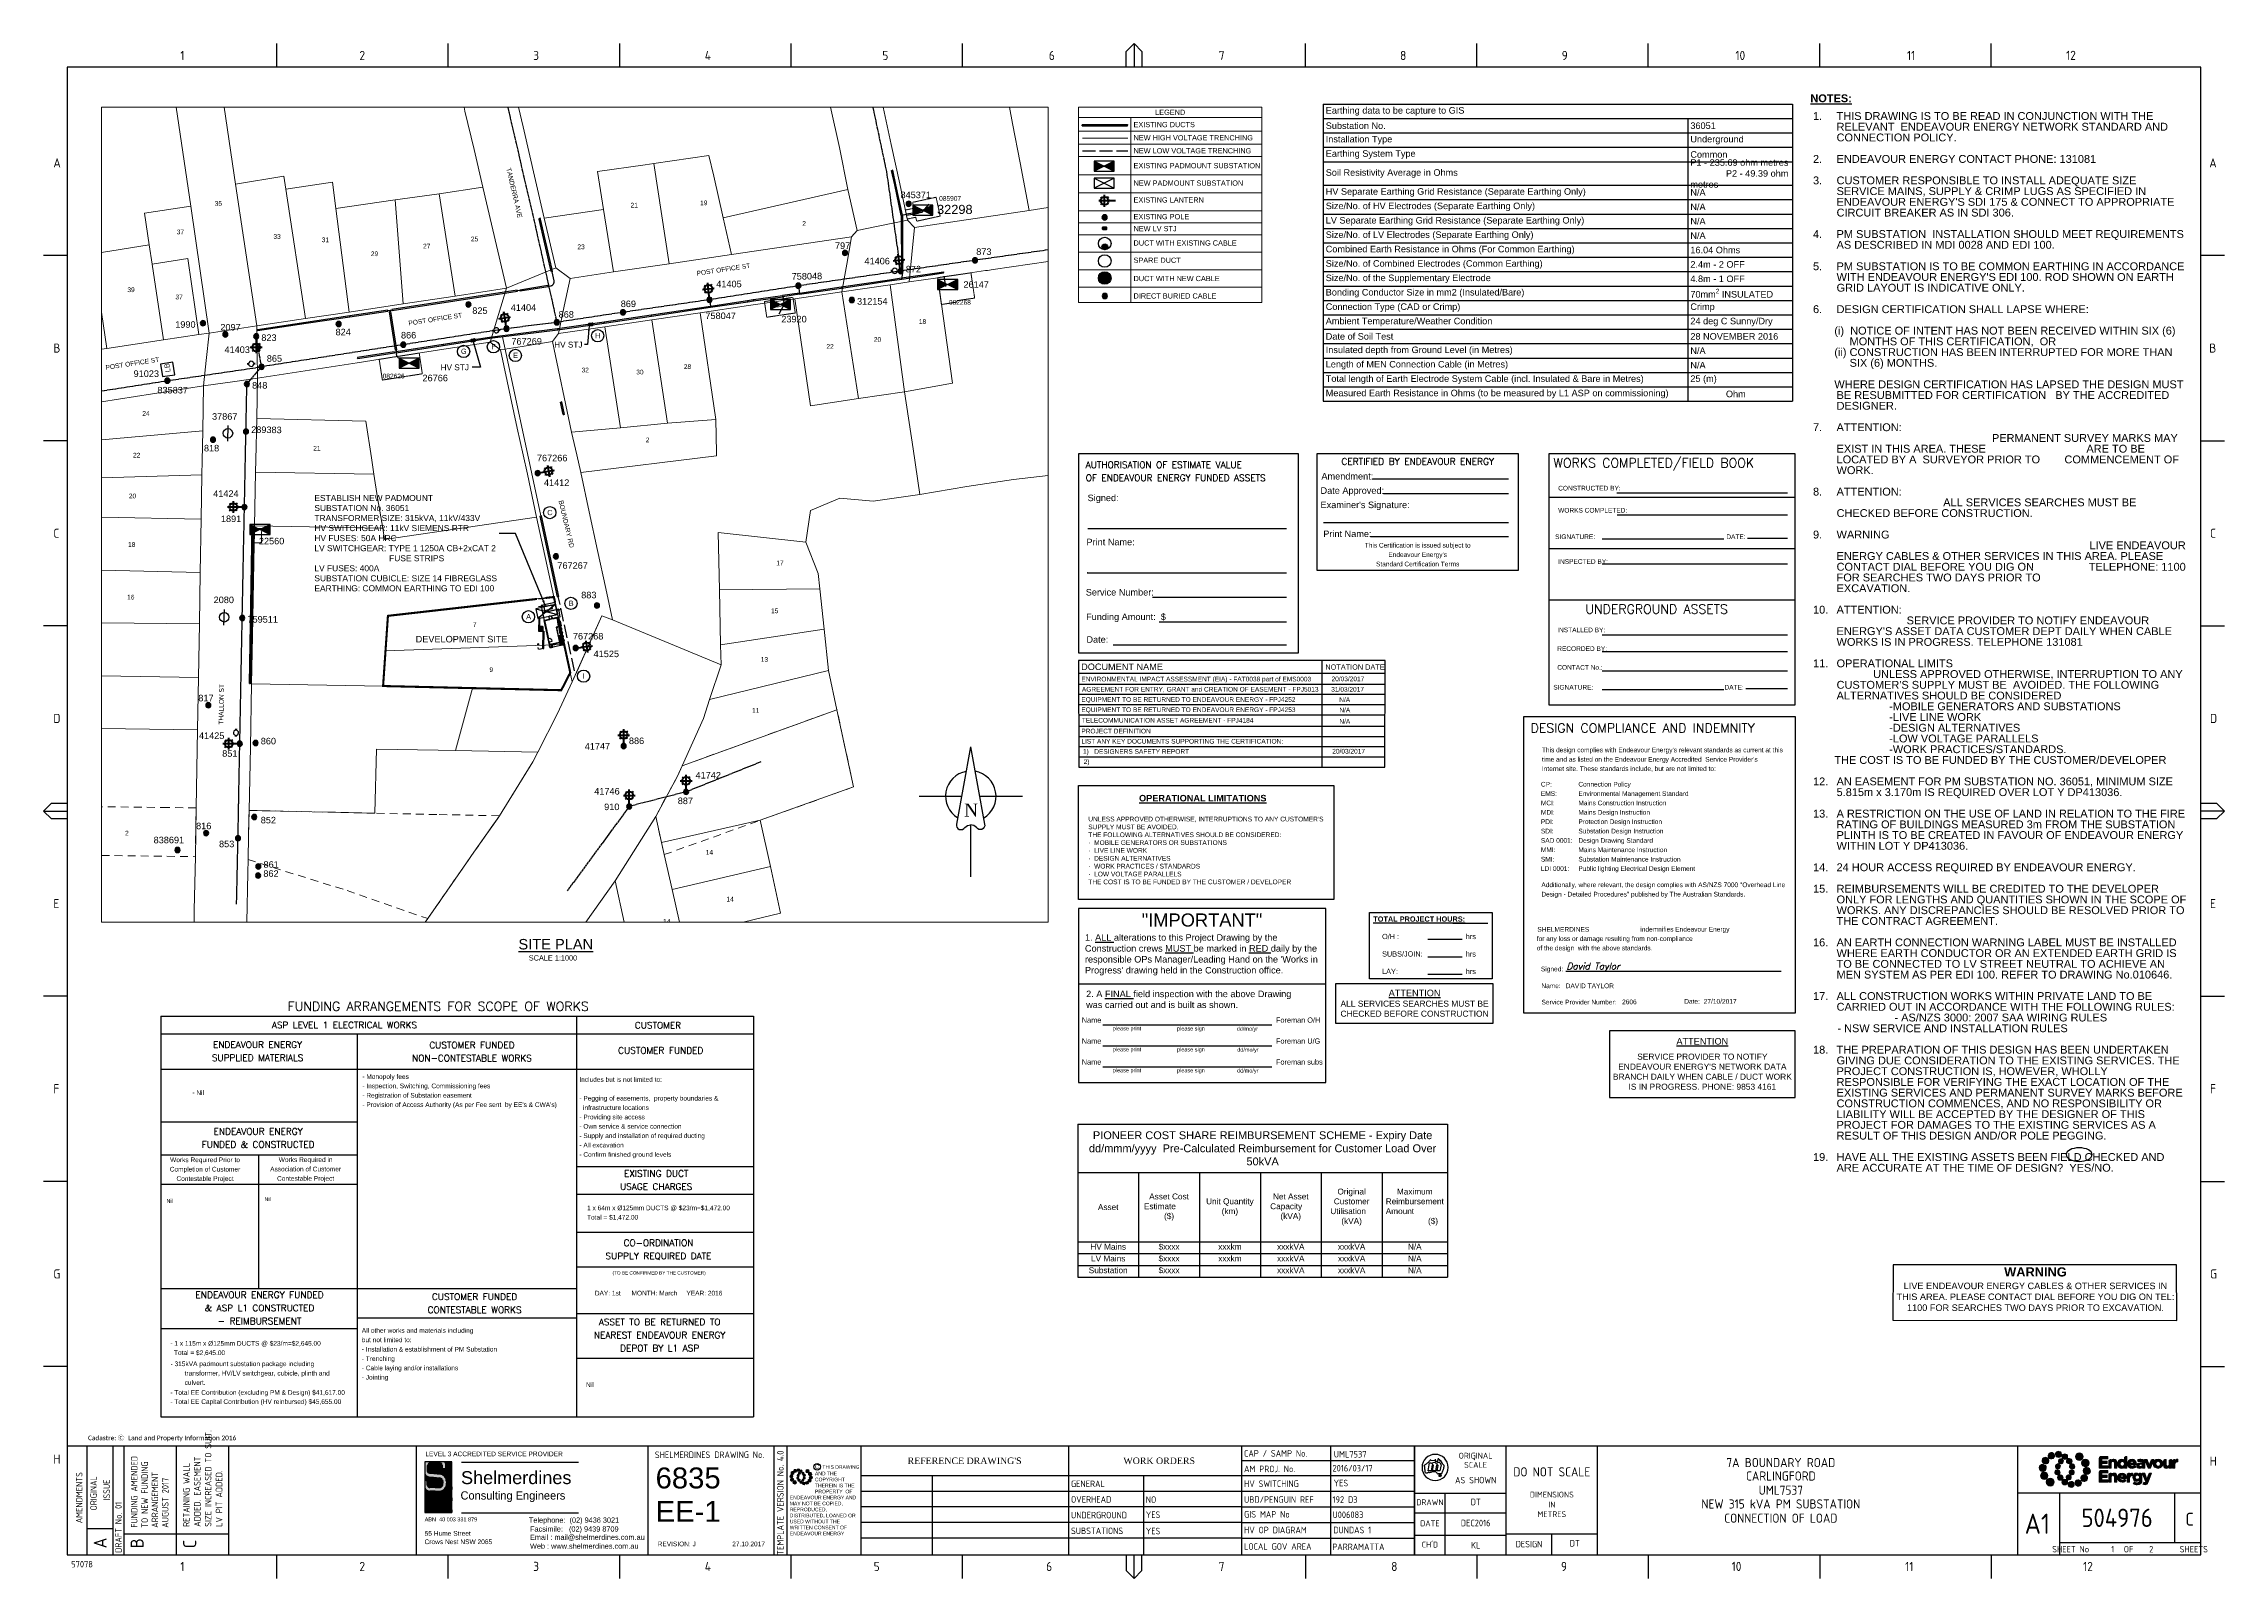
# Paper-space layout 'EE-1' of a CAD drawing. Header units: metres, sheet in millimetres. Extents: x 21 to 854, y -3 to 583.
# The model-space entities are those that its viewports show. They can reach past a viewport. Long polylines and large blocks are cut down to what shows.
import ezdxf
from ezdxf.enums import TextEntityAlignment as Align

# ---------------------------------------------------------------- set-up
doc = ezdxf.new("R2010")
doc.units = ezdxf.units.M
for name, pattern in [('Cable Exist OH', [1, 1, 0]), ('Cable Exist UG', [8.2, 4, -1.2, 1.8, -1.2]), ('Cable New OH', [6, 4, -2]), ('Dash', [5, 3, -2]), ('HIDDEN', [0.375, 0.25, -0.125]), ('HIDDEN2', [0.1875, 0.125, -0.0625]), ('IE Trench LV', [6.5, 5, -1.5])]:
    doc.linetypes.add(name, pattern=pattern)
doc.layers.get('0').update_dxf_attribs({"color": 6})
for name, color, linetype in [('ARROWs_new', 7, 'Continuous'), ('detail_new', 7, 'Continuous'), ('Duct_SP_EXT', 7, 'Continuous'), ('Duct_SP_NEW', 2, 'Continuous'), ('Equip_SP_HV_EXT', 7, 'Continuous'), ('Equip_SP_HV_NEW', 2, 'Continuous'), ('Equip_SP_LV_EXT', 7, 'Continuous'), ('Equip_SP_SL_EXT', 7, 'Continuous'), ('Mains_SL_EXT', 7, 'Continuous'), ('NOTE 1TO500_NEW', 7, 'Continuous'), ('NOTE_new', 7, 'Continuous'), ('Notes', 7, 'Continuous'), ('PLAN_NEW', 7, 'Continuous'), ('Sub_SP_EXT', 7, 'Continuous'), ('Sub_SP_NEW', 2, 'Continuous'), ('SupportsOH_SP_TR_HV_LV_SL_EXT', 7, 'Continuous'), ('SupportsUG_SP_EXT', 7, 'Continuous'), ('TEXT_new', 7, 'Continuous'), ('Trench_SP_EXT', 7, 'Continuous'), ('Trench_SP_NEW', 2, 'Continuous'), ('VIEWPORT_NEW', 6, 'Continuous')]:
    doc.layers.add(name, color=color, linetype=linetype)
for name, color, linetype, lineweight in [('Cadastre Buildings_SP_EXT', 9, 'Continuous', 5), ('Cadastre Developer_SP_EXT', 9, 'Continuous', 5), ('Cadastre Easements_SP_EXT', 9, 'Continuous', 5), ('Cadastre Land Parcels_SP_EXT', 9, 'Continuous', 5), ('Cadastre Other Property_SP_EXT', 9, 'HIDDEN', 5), ('Cadastre Roads_SP_EXT', 9, 'Continuous', 5)]:
    doc.layers.add(name, color=color, linetype=linetype, lineweight=lineweight)
doc.styles.add('ARIAL', font='arial.ttf', dxfattribs={"height": 2})
doc.styles.add('Elec', font='romand__.ttf')
doc.styles.add('esp', font='eurosti.ttf')
doc.styles.add('HVSW_LABEL', font='arial.ttf')
doc.styles.add('iecARIAL', font='arial.ttf', dxfattribs={"height": 2})
doc.styles.add('iecISOCP', font='isocp.shx')
doc.styles.add('iecNAME', font='times.ttf')
doc.styles.add('iecTimesNewRoman', font='times.ttf')
doc.styles.add('POLE_LABEL', font='arial.ttf')
doc.styles.add('SCRIPTC', font='scriptc_.ttf')
doc.styles.get("Standard").update_dxf_attribs({"font": 'arial.ttf'})
doc.linetypes.add('Cable New UG', pattern='A,7,-0.25,["x",Standard,S=2,R=0,X=0.2,Y=-0.8],-2.1', length=9.35)
doc.linetypes.add('IE Trench HV', pattern='A,7,-0.2,["/",Standard,S=3,R=0,X=0.6,Y=-1.4],-2.5', length=9.7)
doc.dimstyles.get("Standard").update_dxf_attribs({"dimtxt": 0.18, "dimasz": 0.18, "dimexe": 0.18, "dimexo": 0.0625, "dimgap": 0.09, "dimtad": 0, "dimtih": 1, "dimtoh": 1, "dimdec": 4, "dimzin": 0, "dimdsep": 46, "dimtxsty": 'Standard', "dimcen": 0.09, "dimadec": 0, "dimazin": 0, "dimtfac": 1, "dimtdec": 4, "dimtofl": 0, "dimtmove": 0, "dimatfit": 3, "dimfxl": 1, "dimtolj": 1, "dimtzin": 0, "dimarcsym": 0})
pattern_1 = [(45, (-25.39492, -22.09671), (-0.07071068, 0.07071068), [])]
pattern_2 = [(50, (-25.39492, -22.0967), (0.364368, -0.0318783), [0.0381, -0.4191]), (355, (-25.39492, -22.0967), (-0.070486, 0.3821133), [0.03048, -0.33528]), (100.451, (-25.36456, -22.09936), (0.293885, 0.3502334), [0.03238, -0.35618]), (46.184, (-25.3949, -21.9951), (0.5421585, -0.084086), [0.05715, -0.62865]), (96.636, (-25.34974, -22.0021), (0.474805, 0.494855), [0.04857, -0.53427]), (351.184, (-25.3949, -21.9951), (0.47481, 0.49485), [0.04572, -0.50292]), (21, (-25.34412, -22.0205), (0.3032285, -0.2045305), [0.0381, -0.4191]), (326, (-25.34412, -22.0205), (0.123604, 0.368376), [0.03048, -0.33528]), (71.451, (-25.31885, -22.03755), (0.426834, 0.1638427), [0.03238, -0.35618]), (37.5, (-25.39492, -22.0967), (0.00617665, 0.16911015), [0.016764, -0.314452, 0.016764, -0.323596, -0.33655]), (37.5, (-25.39492, -22.0967), (0.00617665, 0.16911015), [-0.671576, 0.016764, -0.319786]), (7.5, (-25.39492, -22.0967), (0.1336389, 0.2003615), [0.016764, -0.177292, 0.016764, -0.306832, -0.12827]), (7.5, (-25.39492, -22.0967), (0.1336389, 0.2003615), [-0.517652, 0.016764, -0.111506]), (327.5, (-25.5082, -22.0967), (0.2711818, -0.01145836), [0.016764, -0.110236, 0.016764, -0.379476, -0.52578]), (327.5, (-25.5082, -22.0967), (0.2711818, -0.01145836), [-0.52324, 0.016764, -0.509016]), (317.5, (-25.559, -22.0967), (0.2962585, 0.0508528), [0.016764, -0.148336, 0.016764, -0.24638, -0.37338]), (317.5, (-25.559, -22.0967), (0.2962585, 0.0508528), [-0.428244, 0.016764, -0.356616])]

psp = doc.layouts.new('EE-1')

# ---------------------------------------------------------------- texts
at = {"layer": 'NOTE 1TO500_NEW', "color": 7, "linetype": 'Cable New UG', "lineweight": 0, "insert": (123.98, 410.93), "char_height": 2.3, "width": 75.8455, "attachment_point": 1}
psp.add_mtext('ESTABLISH NEW PADMOUNT \\PSUBSTATION No. 36051\\PTRANSFORMER SIZE: 315kVA, 11kV/433V\\PHV SWITCHGEAR: 11kV SIEMENS RTR\\PHV FUSES: 50A HRC\\PLV SWITCHGEAR: TYPE 1 1250A CB+2xCAT 2   \\P                                FUSE STRIPS\\PLV FUSES: 400A\\PSUBSTATION CUBICLE: SIZE 14 FIBREGLASS\\PEARTHING: COMMON EARTHING TO EDI 100', dxfattribs=at)
at = {"layer": 'NOTE_new', "lineweight": -3, "width": 369.6652, "attachment_point": 3}
for s, insert, char_height in [('\\A1;HV STJ', (226.44, 469.51), 2.25), ('\\A1;HV STJ', (183.04, 460.83), 2.25), ('\\A1;DEVELOPMENT SITE', (197.81, 357.1), 2.5)]:
    psp.add_mtext(s, dxfattribs=dict(at, insert=insert, char_height=char_height))
at = {"layer": 'Notes', "color": 7, "lineweight": -3, "style": 'Elec'}
for s, height, p in [('WORKS COMPLETED/FIELD BOOK', 3.5, (597.51, 423.2)), ('FUNDING ARRANGEMENTS FOR SCOPE OF WORKS', 3.5, (113.77, 215.56)), ('ASP LEVEL 1 ELECTRICAL WORKS', 2.5, (107.73, 208.41)), (' CUSTOMER', 2.5, (244.73, 208.29))]:
    psp.add_text(s, height=height, dxfattribs=at).set_placement(p, align=Align.MIDDLE_LEFT)
at = {"layer": 'Notes', "color": 7, "lineweight": -3}
for s, height, p in [('Amendment:', 2.5, (508.81, 418.09)), ('Signed:', 2.5, (419.47, 409.83)), ('Date Approved:', 2.5, (508.48, 412.62)), ("Examiner's Signature:", 2.5, (508.48, 407.16)), ('CONSTRUCTED BY:', 1.79, (599.28, 413.54)), ('WORKS COMPLETED:', 1.79, (599.28, 405.09)), ('Print Name:', 2.5, (419.02, 392.96)), ('INSPECTED BY:', 1.79, (599.28, 385.51)), ('Service Number:', 2.5, (418.76, 373.77)), ('Funding Amount:  $', 2.5, (418.89, 364.39)), ('Date:    ', 2.5, (419.02, 355.71)), ('REVISION: J                    27.10.2017', 1.79, (255.17, 10.13))]:
    psp.add_text(s, height=height, dxfattribs=at).set_placement(p, align=Align.MIDDLE_LEFT)
at = {"layer": 'Notes', "color": 7, "lineweight": -3, "style": 'Elec'}
for s, height, p in [('CERTIFIED BY ENDEAVOUR ENERGY', 2.52, (545.63, 423.73)), ('CUSTOMER FUNDED', 2.5, (256.35, 198.7))]:
    psp.add_text(s, height=height, dxfattribs=at).set_placement(p, align=Align.MIDDLE_CENTER)
at = {"layer": 'Notes', "color": 7, "lineweight": -3}
psp.add_text('Print Name:', height=2.5, dxfattribs=at).set_placement((509.52, 394.1), align=Align.BOTTOM_LEFT)
for s, height, p in [('SIGNATURE:', 1.79, (605.76, 394.98)), ('DATE:', 1.79, (667.22, 394.98)), ('SIGNATURE:', 1.79, (605.06, 337.47)), ('DATE:', 1.79, (666.52, 337.47)), ('(TO BE CONFIRMED BY THE CUSTOMER)', 1.2816, (255.71, 113.71)), ('DAY: 1st      MONTH: March     YEAR: 2016', 1.79, (255.53, 105.97))]:
    psp.add_text(s, height=height, dxfattribs=at).set_placement(p, align=Align.MIDDLE_CENTER)
at = {"layer": 'Notes', "color": 7, "lineweight": -3, "style": 'Elec'}
psp.add_text('UNDERGROUND ASSETS', height=3.5, dxfattribs=at).set_placement((609.68, 369.07), align=Align.TOP_LEFT)
at = {"layer": 'Notes', "color": 7, "linetype": 'Cable New OH', "lineweight": 0}
for s, height, p in [('DOCUMENT NAME', 2.5, (417, 344.03)), ('ENVIRONMENTAL IMPACT ASSESSMENT (EIA) - FAT0038 part of EMS0003', 1.79, (417.07, 339.7)), ('AGREEMENT FOR ENTRY, GRANT and CREATION OF EASEMENT - FPJ5013', 1.79, (417.27, 335.8)), ('EQUIPMENT TO BE RETURNED TO ENDEAVOUR ENERGY - FPJ4252', 1.79, (417.07, 331.89)), ('31/03/2017', 1.79, (512.56, 335.78)), ('20/03/2017', 1.79, (512.67, 339.77)), ('N/A', 1.79, (515.61, 331.84)), ('EQUIPMENT TO BE RETURNED TO ENDEAVOUR ENERGY - FPJ4253', 1.79, (417.07, 327.99)), ('TELECOMMUNICATION ASSET AGREEMENT - FPJ4184', 1.79, (417.26, 323.94)), ('N/A', 1.79, (515.66, 327.89)), ('N/A', 1.79, (515.66, 323.52)), ('PROJECT DEFINITION', 1.79, (417.07, 319.84)), ('LIST ANY KEY DOCUMENTS SUPPORTING THE CERTIFICATION:', 1.79, (417.08, 315.94)), ('1)   DESIGNERS SAFETY REPORT', 1.79, (417.69, 312.04)), (' 2)', 1.79, (417.27, 308.14)), ('20/03/2017', 1.79, (512.95, 312.13))]:
    psp.add_text(s, height=height, dxfattribs=at).set_placement(p)
at = {"layer": 'Notes', "color": 7, "lineweight": -3, "style": 'Elec'}
psp.add_text('DESIGN COMPLIANCE AND INDEMNITY', height=3.5, dxfattribs=at).set_placement((588.76, 319.09), align=Align.BOTTOM_LEFT)
at = {"layer": 'Notes'}
for s, p in [('SHELMERDINES', (591.31, 244.06)), ('DAVID TAYLOR', (602.16, 222.48)), ('2606', (623.7, 216.34)), ('27/10/2017', (654.9, 216.55))]:
    psp.add_text(s, height=1.8, dxfattribs=at).set_placement(p)
at = {"layer": 'Notes', "style": 'ARIAL'}
for s, height, p in [('%%USITE PLAN', 4, (216.24, 239.29)), ('6835', 8, (266.8, 35.35)), ('EE-1', 8, (266.8, 22.59))]:
    psp.add_text(s, height=height, dxfattribs=at).set_placement(p, align=Align.MIDDLE_CENTER)
at = {"layer": 'Notes', "color": 7, "style": 'ARIAL'}
psp.add_text('SCALE 1:1000', height=2, dxfattribs=at).set_placement((205.92, 233.05))
at = {"layer": 'Notes', "color": 7, "lineweight": -3}
for s, p in [('Signed:', (592.7, 230.71)), ('Service Provider Number:', (592.92, 218.06)), ('Name:', (592.87, 224.28)), ('Date: ', (647.46, 218.34))]:
    psp.add_text(s, height=1.79, dxfattribs=at).set_placement(p, align=Align.TOP_LEFT)
at = {"layer": 'Notes', "color": 7, "style": 'SCRIPTC'}
psp.add_text('David Taylor', height=2.5, dxfattribs=at).set_placement((602.48, 232.13), align=Align.TOP_LEFT)
at = {"layer": 'Notes', "style": 'ARIAL'}
for s, height, p in [('Name', 2, (417.24, 209.29)), ('Foreman O/H', 2, (491.45, 209.29)), ('Name', 2, (417.24, 201.29)), ('please print', 1.5, (429.09, 206.35)), ('please sign', 1.5, (453.66, 206.31)), ('dd/mo/yr', 1.5, (476.46, 206.24)), ('Foreman U/G', 2, (491.45, 201.29)), ('Name', 2, (417.24, 193.29)), ('please print', 1.5, (429.09, 198.35)), ('please print', 1.5, (429.09, 190.35)), ('please sign', 1.5, (453.66, 198.31)), ('please sign', 1.5, (453.66, 190.31)), ('dd/mo/yr', 1.5, (476.59, 190.26)), ('dd/mo/yr', 1.5, (476.66, 198.21)), ('Foreman subs', 2, (491.45, 193.29))]:
    psp.add_text(s, height=height, dxfattribs=at).set_placement(p)
at = {"layer": 'Notes'}
for s, insert, char_height, width, attachment_point, style in [('{\\fArial|b1|i0|c0|p34;\\LNOTES:}', (695.66, 564.02), 3, 117.1902, 1, 'iecISOCP'), ("1. {\\LALL} alterations to this Project Drawing by the Construction crews {\\LMUST} be marked in {\\LRED} daily by the responsible OPs Manager/Leading Hand on the 'Works in Progress' drawing held in the Construction office.", (418.45, 243.11), 2.5, 89.2844, 1, 'ARIAL'), ('2. A {\\LFINAL} field inspection with the above Drawing was carried out and is built as shown. ', (418.9, 214.85), 2.5, 84.7749, 7, 'ARIAL')]:
    psp.add_mtext(s, dxfattribs=dict(at, insert=insert, char_height=char_height, width=width, attachment_point=attachment_point, style=style))
at = {"layer": 'Notes', "color": 2, "linetype": 'Continuous', "lineweight": 0, "char_height": 2}
for s, insert, width, attachment_point in [('EXISTING DUCTS', (437.02, 552.45), 48, 4), ('LEGEND', (451.02, 557.16), 68, 5), ('NEW HIGH VOLTAGE TRENCHING', (437.02, 547.41), 48, 4), ('NEW LOW VOLTAGE TRENCHING', (437.02, 542.44), 48.0881, 4), ('EXISTING PADMOUNT SUBSTATION', (437.02, 536.76), 53.7396, 4), ('NEW PADMOUNT SUBSTATION', (437.02, 530.09), 48, 4), ('EXISTING LANTERN', (437.02, 523.65), 48, 4), ('EXISTING POLE', (437.02, 517.26), 48, 4), ('NEW LV STJ', (437.02, 512.69), 48, 4), ('SPARE DUCT', (437.02, 500.62), 48, 4), ('DUCT WITH EXISTING CABLE', (437.02, 507.21), 48, 4), ('DUCT WITH NEW CABLE', (437.02, 493.63), 48, 4), ('DIRECT BURIED CABLE', (437.02, 486.98), 48, 4)]:
    psp.add_mtext(s, dxfattribs=dict(at, insert=insert, width=width, attachment_point=attachment_point))
at = {"layer": 'Notes', "insert": (696.67, 557.24), "char_height": 3, "width": 142.348, "attachment_point": 1, "line_spacing_factor": 0.82, "style": 'iecISOCP'}
psp.add_mtext("\\pi-9,l9,t9;{\\fArial|b0|i0|c0|p34;1.^ITHIS DRAWING IS TO BE READ IN CONJUNCTION WITH THE RELEVANT  ENDEAVOUR ENERGY NETWORK STANDARD AND CONNECTION POLICY.\\P\\pi0,l0,tz;\\P\\pi-9,l9,t9;2.^IENDEAVOUR ENERGY CONTACT PHONE: 131081\\P\\pi0,l0,tz;\\P\\pi-9,l9,t9;3.^ICUSTOMER RESPONSIBLE TO INSTALL ADEQUATE SIZE SERVICE MAINS, SUPPLY & CRIMP LUGS AS SPECIFIED IN ENDEAVOUR ENERGY'S SDI 175 & CONNECT TO APPROPRIATE CIRCUIT BREAKER AS IN SDI 306.\\P\\P4.^IPM SUBSTATION  INSTALLATION SHOULD MEET REQUIREMENTS AS DESCRIBED IN MDI 0028 AND EDI 100.\\P\\P5.^IPM SUBSTATION IS TO BE COMMON EARTHING IN ACCORDANCE WITH ENDEAVOUR ENERGY'S EDI 100. ROD SHOWN ON EARTH GRID LAYOUT IS INDICATIVE ONLY.  \\P\\P6.^IDESIGN CERTIFICATION SHALL LAPSE WHERE:\\P\\pi0,l0,tz;\\P       (i)  NOTICE OF INTENT HAS NOT BEEN RECEIVED WITHIN SIX (6) \\P            MONTHS OF THIS CERTIFICATION,  OR \\P       (ii) CONSTRUCTION HAS BEEN INTERRUPTED FOR MORE THAN \\P            SIX (6) MONTHS.\\P\\P\\pi-9,l9;       WHERE DESIGN CERTIFICATION HAS LAPSED THE DESIGN MUST BE RESUBMITTED FOR CERTIFICATION   BY THE ACCREDITED DESIGNER.\\P\\pi0,l0;\\P\\pi-9,l9,t9;7.^IATTENTION:                                                                                                                                                 PERMANENT SURVEY MARKS MAY EXIST IN THIS AREA. THESE                                 ARE TO BE LOCATED BY A  SURVEYOR PRIOR TO        COMMENCEMENT OF WORK.\\P\\pi0,l0,tz;\\P\\pi-9,l9,t9;8.^IATTENTION:                                                                                                                                 ALL SERVICES SEARCHES MUST BE CHECKED BEFORE CONSTRUCTION.\\P\\pi0,l0,tz;\\P\\pi-9,l9,t9;9.^IWARNING                                                                                                                                                                                     LIVE ENDEAVOUR ENERGY CABLES & OTHER SERVICES IN THIS AREA. PLEASE CONTACT DIAL BEFORE YOU DIG ON                  TELEPHONE: 1100 FOR SEARCHES TWO DAYS PRIOR TO                                       EXCAVATION.\\P\\pi0,l0,tz;\\P\\pi-9,l9,t9;10.^IATTENTION:                                                                                                                     SERVICE PROVIDER TO NOTIFY ENDEAVOUR ENERGY'S ASSET DATA CUSTOMER DEPT DAILY WHEN CABLE WORKS IS IN PROGRESS. TELEPHONE 131081\\P\\pi0,l0,tz;\\P\\pi-9,l9,t9;11.^IOPERATIONAL LIMITS                                                                                         UNLESS APPROVED OTHERWISE, INTERRUPTION TO ANY CUSTOMER'S SUPPLY MUST BE  AVOIDED. THE FOLLOWING ALTERNATIVES SHOULD BE CONSIDERED\\P\\pi0,l0,tz;                         -MOBILE GENERATORS AND SUBSTATIONS\\P                         -LIVE LINE WORK\\P                         -DESIGN ALTERNATIVES\\P                         -LOW VOLTAGE PARALLELS\\P                         -WORK PRACTICES/STANDARDS.\\P       THE COST IS TO BE FUNDED BY THE CUSTOMER/DEVELOPER\\P\\P\\pi-9,l9,t9;12.^IAN EASEMENT FOR PM SUBSTATION NO. 36051, MINIMUM SIZE 5.815m x 3.170m IS REQUIRED OVER LOT Y DP413036.\\P\\pi0,l0,tz;\\P\\pi-9,l9,t9;13.^IA RESTRICTION ON THE USE OF LAND IN RELATION TO THE FIRE RATING OF BUILDINGS MEASURED 3m FROM THE SUBSTATION PLINTH IS TO BE CREATED IN FAVOUR OF ENDEAVOUR ENERGY WITHIN LOT Y DP413036.\\P\\pi0,l0,tz;\\P\\pi-9,l9,t9;14.^I24 HOUR ACCESS REQUIRED BY ENDEAVOUR ENERGY.\\P\\pi0,l0,tz;\\P\\pi-9,l9,t9;15.^IREIMBURSEMENTS WILL BE CREDITED TO THE DEVELOPER ONLY FOR LENGTHS AND QUANTITIES SHOWN IN THE SCOPE OF WORKS. ANY DISCREPANCIES SHOULD BE RESOLVED PRIOR TO THE CONTRACT AGREEMENT.\\P\\pi0,l0,tz;\\P\\pi-9,l9,t9;16.^IAN EARTH CONNECTION WARNING LABEL MUST BE INSTALLED WHERE EARTH CONDUCTOR OR AN EXTENDED EARTH GRID IS TO BE CONNECTED TO LV STREET NEUTRAL TO ACHIEVE AN MEN SYSTEM AS PER EDI 100. REFER TO DRAWING No.010646.\\P\\pi0,l0,tz;\\P\\pi-9,l9,t9;17.^IALL CONSTRUCTION WORKS WITHIN PRIVATE LAND TO BE CARRIED OUT IN ACCORDANCE WITH THE FOLLOWING RULES:                                                                                                                                          - AS/NZS 3000: 2007 SAA WIRING RULES \\P        - NSW SERVICE AND INSTALLATION RULES                                                                                                                                                                                \\P \\P18.^ITHE PREPARATION OF THIS DESIGN HAS BEEN UNDERTAKEN GIVING DUE CONSIDERATION TO THE EXISTING SERVICES. THE PROJECT CONSTRUCTION IS, HOWEVER, WHOLLY RESPONSIBLE FOR VERIFYING THE EXACT LOCATION OF THE EXISTING SERVICES AND PERMANENT SURVEY MARKS BEFORE CONSTRUCTION COMMENCES, AND NO RESPONSIBILITY OR LIABILITY WILL BE ACCEPTED BY THE DESIGNER OF THIS PROJECT FOR DAMAGES TO THE EXISTING SERVICES AS A RESULT OF THIS DESIGN AND/OR POLE PEGGING.\\P\\pi0,l0,tz;\\P\\pi-9,l9,t9;19.^IHAVE ALL THE EXISTING ASSETS BEEN FIELD CHECKED AND ARE ACCURATE AT THE TIME OF DESIGN?  YES/NO.}", dxfattribs=at)
at = {"layer": 'Notes', "color": 7, "lineweight": -3, "char_height": 2.5, "line_spacing_factor": 1.2, "style": 'Elec'}
for s, insert, attachment_point in [('AUTHORISATION OF ESTIMATE VALUE\\POF ENDEAVOUR ENERGY FUNDED ASSETS', (418.74, 419.97), 4), ('ENDEAVOUR ENERGY \\PSUPPLIED MATERIALS', (102.27, 198.4), 5), ('CUSTOMER FUNDED \\PNON-CONTESTABLE WORKS', (184.19, 198.25), 5), ('ENDEAVOUR ENERGY \\PFUNDED & CONSTRUCTED', (102.49, 165.25), 5), ('EXISTING DUCT\\PUSAGE CHARGES', (254.6, 149.15), 5), ('CO-ORDINATION\\PSUPPLY REQUIRED DATE', (255.48, 122.54), 5), ('CUSTOMER FUNDED\\PCONTESTABLE WORKS', (185.19, 102.1), 5), ('ASSET TO BE RETURNED TO\\PNEAREST ENDEAVOUR ENERGY\\PDEPOT BY L1 ASP', (255.93, 89.94), 5)]:
    psp.add_mtext(s, dxfattribs=dict(at, insert=insert, attachment_point=attachment_point))
at = {"layer": 'Notes', "color": 7, "lineweight": -3, "char_height": 1.79, "line_spacing_factor": 1.2}
for s, insert, attachment_point in [("This Certification is issued subject to \\PEndeavour Energy's \\PStandard Certification Terms", (545.6, 388.13), 5), ('INSTALLED BY:\\P\\PRECORDED BY:\\P\\PCONTACT No.:', (598.93, 360.27), 1), ("This design complies with Endeavour Energy's relevant standards as current at this \\Ptime and as listed on the Endeavour Energy Accredited  Service Provider's\\PInternet site. These standards include, but are not limited to:", (593.08, 305.12), 7), ('CP:^I^IConnection Policy\\PEMS:^I^IEnvironmental Management Standard\\PMCI:^I^IMains Construction Instruction\\PMDI:^I^IMains Design Instruction\\PPDI:^I^IProtection Design Instruction\\PSDI:^I^ISubstation Design Instruction\\PSAD 0001:^IDesign Drawing Standard\\PMMI:^I^IMains Maintenance Instruction\\PSMI:^I^ISubstation Maintenance Instruction\\PLDI 0001:^IPublic lighting Electrical Design Element ', (592.69, 301.31), 1), ('\\PAdditionally, where relevant, the design complies with AS/NZS 7000 "Overhead Line\\PDesign - Detailed Procedures" published by The Australian Standards.', (592.87, 266.46), 1), ('                                                         indemnifies Endeavour Energy \\Pfor any loss or damage resulting from non-compliance \\Pof the design  with the above standards.', (591.1, 245.89), 1), ('- Nil', (77.34, 182.61), 4)]:
    psp.add_mtext(s, dxfattribs=dict(at, insert=insert, attachment_point=attachment_point))
at = {"layer": 'Notes', "color": 1, "lineweight": -3, "insert": (510.32, 346.19), "char_height": 2, "width": 24.3828, "attachment_point": 1}
psp.add_mtext('{\\C7;NOTATION DATE}', dxfattribs=at)
at = {"layer": 'Notes', "color": 2, "insert": (463.18, 248.5), "char_height": 5, "width": 40.3796, "attachment_point": 5, "style": 'ARIAL'}
psp.add_mtext('"IMPORTANT"', dxfattribs=at)
at = {"layer": 'Notes', "color": 7, "lineweight": -3, "line_spacing_factor": 1.2}
for s, insert, char_height, width, attachment_point in [("- Monopoly fees\\P- Inspection, Switching, Commissioning fees\\P- Registration of Substation easement\\P- Provision of Access Authority (As per Fee sent  by EE's & CWA's)\\P ", (142.31, 189.61), 1.79, 83.976, 1), ('Includes but is not limited to:\\P\\P- Pegging of easements,  property boundaries &\\P  infrastructure locations\\P- Providing site access\\P- Own service & service connection\\P- Supply and installation of required ducting\\P- All excavation\\P- Confirm finished ground levels', (225.25, 173), 1.79, 56.9992, 4), ('Works Required Prior to Completion of Customer Contestable Project', (82.19, 153.05), 1.79, 30.6517, 5), ('Works Required in Association of Customer Contestable Project', (120.64, 153.11), 1.79, 30.6517, 5), ('Nil', (67.44, 141.2), 1.5, 35.4705, 4), ('Nil', (104.9, 141.88), 1.5, 32.6321, 4), ('1 x 64m x %%C125mm DUCTS @ $23/m=$1,472.00\\PTotal = $1,472.00', (228.19, 136.57), 1.79, 63.5128, 4), ('All other works and materials including\\Pbut not limited to:\\P- Installation & establishment of PM Substation\\P- Trenching\\P- Cable laying and/or installations\\P- Jointing', (142.1, 82.48), 1.79, 71.0135, 4), ('- 1 x 115m x %%C125mm DUCTS @ $23/m=$2,645.00\\P  Total = $2,645.00', (68.94, 84.82), 1.79, 63.5128, 4), ('\\pi-5.37,l7.16,t7.16;- 315kVA padmount substation package including transformer, HV/LV switchgear, cubicle, plinth and culvert.', (67.23, 75.37), 1.79, 63.5128, 4), ('- Total EE Contribution (excluding PM & Design) $41,617.00', (68.94, 67.73), 1.79, 70.1954, 4), ('Nil', (227.79, 70.96), 1.79, 56.9992, 4), ('- Total EE Capital Contribution (HV reinbursed) $45,655.00', (68.94, 64.24), 1.79, 65.6421, 4)]:
    psp.add_mtext(s, dxfattribs=dict(at, insert=insert, char_height=char_height, width=width, attachment_point=attachment_point))
at = {"layer": 'Notes', "color": 7, "lineweight": -3, "insert": (103.05, 100.29), "char_height": 2.5, "width": 75.5225, "attachment_point": 5, "line_spacing_factor": 1.2, "style": 'Elec'}
psp.add_mtext('ENDEAVOUR ENERGY FUNDED \\P& ASP L1 CONSTRUCTED \\P- REIMBURSEMENT', dxfattribs=at)
at = {"layer": 'TEXT_new', "color": 7, "linetype": 'Cable Exist OH', "lineweight": 0}
for s, p in [('G', (181.09, 465.84)), ('F', (192.45, 467.61)), ('H', (232.31, 471.84)), ('E', (200.85, 464.29)), ('C', (213.99, 404.23)), ('B', (222.11, 369.57)), ('A', (205.84, 364.45)), ('I', (226.94, 341.73))]:
    psp.add_text(s, height=2, dxfattribs=at).set_placement(p, align=Align.MIDDLE)

msp = doc.modelspace()

# ---------------------------------------------------------------- texts
at = {"layer": 'Cadastre Land Parcels_SP_EXT'}
for s, p in [('35', (319125.82, 6260655.62)), ('21', (319284.73, 6260654.95)), ('19', (319311.31, 6260655.83)), ('37', (319111.31, 6260644.72)), ('33', (319148.26, 6260642.97)), ('31', (319166.72, 6260641.71)), ('25', (319223.71, 6260642.03)), ('2', (319350.35, 6260647.96)), ('29', (319185.48, 6260636.37)), ('27', (319205.45, 6260639.32)), ('23', (319264.42, 6260639.03)), ('39', (319092.45, 6260622.62)), ('37', (319110.82, 6260619.87)), ('18', (319394.9, 6260610.5)), ('22', (319359.58, 6260600.98)), ('20', (319377.7, 6260603.65)), ('32', (319266, 6260591.95)), ('28', (319305.09, 6260593.29)), ('30', (319286.9, 6260591.18)), ('24', (319098.16, 6260575.35)), ('22', (319094.6, 6260559.42)), ('21', (319163.47, 6260562.06)), ('2', (319290.53, 6260565.23)), ('20', (319093.01, 6260543.83)), ('18', (319092.71, 6260525.29)), ('17', (319340.42, 6260518.22)), ('16', (319092.36, 6260505.18)), ('15', (319338.4, 6260499.95)), ('7', (319224.47, 6260494.68)), ('9', (319230.81, 6260477.48)), ('13', (319334.48, 6260481.37)), ('11', (319331.17, 6260461.89)), ('2', (319091.57, 6260415.02)), ('14', (319313.45, 6260407.67)), ('14', (319321.37, 6260389.77)), ('14', (319297.18, 6260381.28))]:
    msp.add_text(s, height=1.8, dxfattribs=at).set_placement(p)
at = {"layer": 'Cadastre Other Property_SP_EXT'}
for s, p in [('085907', (319402.65, 6260657.51)), ('082268', (319406.38, 6260617.8)), ('082626', (319190, 6260589.64))]:
    msp.add_text(s, height=1.8, dxfattribs=at).set_placement(p)
at = {"layer": 'Cadastre Roads_SP_EXT'}
for s, rotation, p in [('TANDERRA AVE', 283.08112, (319237.22, 6260669.89)), ('POST OFFICE ST', 8.40802, (319310.11, 6260628.9)), ('POST OFFICE ST', 8.7003, (319200, 6260609.85)), ('POST OFFICE ST', 8.70329, (319084.27, 6260592.91)), ('BOUNDARY RD', 283.2916, (319257.19, 6260542.84)), ('THALLON ST', 89.1675, (319129.13, 6260457.34))]:
    msp.add_text(s, height=1.8, rotation=rotation, dxfattribs=at).set_placement(p)

# ---------------------------------------------------------------- blocks, each defined once
blk = doc.blocks.new('EE_LOGO_SMALL')
at = {"layer": 'Notes'}
h = blk.add_hatch(color=256, dxfattribs=at)
edge = h.paths.add_edge_path()
edge.add_spline(control_points=[(-8.4, 2), (-9.2, 2), (-9.8, 1.4), (-9.8, 0.7), (-9.9, -0.1), (-9.3, -0.7), (-8.6, -0.8), (-7.8, -0.8), (-7.2, -0.2), (-7.1, 0.5), (-7.1, 1.3), (-7.7, 1.9), (-8.4, 2)], knot_values=[0, 0, 0, 0, 1, 1, 1, 2, 2, 2, 3, 3, 3, 4, 4, 4, 4], degree=3, periodic=0)
h = blk.add_hatch(color=256, dxfattribs=at)
edge = h.paths.add_edge_path()
edge.add_spline(control_points=[(-6.8, 4.5), (-7.4, 4.8), (-8.2, 4.6), (-8.6, 4), (-8.9, 3.4), (-8.7, 2.6), (-8.1, 2.2), (-7.5, 1.9), (-6.7, 2.1), (-6.3, 2.7), (-6, 3.3), (-6.2, 4.1), (-6.8, 4.5)], knot_values=[0, 0, 0, 0, 1, 1, 1, 2, 2, 2, 3, 3, 3, 4, 4, 4, 4], degree=3, periodic=0)
h = blk.add_hatch(color=256, dxfattribs=at)
edge = h.paths.add_edge_path()
edge.add_spline(control_points=[(-4.2, 5.9), (-4.6, 6.5), (-5.3, 6.6), (-5.9, 6.3), (-6.4, 5.9), (-6.6, 5.1), (-6.2, 4.6), (-5.9, 4), (-5.1, 3.8), (-4.6, 4.2), (-4, 4.6), (-3.8, 5.3), (-4.2, 5.9)], knot_values=[0, 0, 0, 0, 1, 1, 1, 2, 2, 2, 3, 3, 3, 4, 4, 4, 4], degree=3, periodic=0)
h = blk.add_hatch(color=256, dxfattribs=at)
edge = h.paths.add_edge_path()
edge.add_spline(control_points=[(-1.3, 5.9), (-1.4, 6.5), (-2, 7), (-2.6, 6.9), (-3.3, 6.9), (-3.7, 6.3), (-3.7, 5.6), (-3.6, 5), (-3, 4.5), (-2.4, 4.6), (-1.7, 4.7), (-1.3, 5.2), (-1.3, 5.9)], knot_values=[0, 0, 0, 0, 1, 1, 1, 2, 2, 2, 3, 3, 3, 4, 4, 4, 4], degree=3, periodic=0)
h = blk.add_hatch(color=256, dxfattribs=at)
edge = h.paths.add_edge_path()
edge.add_spline(control_points=[(-2.5, 2.1), (-3, 2.2), (-3.5, 1.9), (-3.6, 1.3), (-3.7, 0.8), (-3.4, 0.3), (-2.9, 0.2), (-2.4, 0.1), (-1.9, 0.4), (-1.8, 0.9), (-1.7, 1.5), (-2, 2), (-2.5, 2.1)], knot_values=[0, 0, 0, 0, 1, 1, 1, 2, 2, 2, 3, 3, 3, 4, 4, 4, 4], degree=3, periodic=0)
h = blk.add_hatch(color=256, dxfattribs=at)
edge = h.paths.add_edge_path()
edge.add_spline(control_points=[(1, 4.9), (1, 4.3), (0.5, 3.8), (-0.1, 3.8), (-0.7, 3.8), (-1.2, 4.3), (-1.2, 4.9), (-1.2, 5.5), (-0.7, 6), (-0.1, 6), (0.5, 6), (1, 5.5), (1, 4.9)], knot_values=[0, 0, 0, 0, 1, 1, 1, 2, 2, 2, 3, 3, 3, 4, 4, 4, 4], degree=3, periodic=0)
edge = h.paths.add_edge_path()
edge.add_spline(control_points=[(-1.4, 4), (-1.9, 4.1), (-2.4, 3.8), (-2.5, 3.3), (-2.6, 2.7), (-2.3, 2.2), (-1.8, 2.1), (-1.3, 2), (-0.7, 2.3), (-0.6, 2.9), (-0.5, 3.4), (-0.9, 3.9), (-1.4, 4)], knot_values=[0, 0, 0, 0, 1, 1, 1, 2, 2, 2, 3, 3, 3, 4, 4, 4, 4], degree=3, periodic=0)
h = blk.add_hatch(color=256, dxfattribs=at)
edge = h.paths.add_edge_path()
edge.add_spline(control_points=[(2.3, 2.4), (2.8, 2.8), (2.8, 3.4), (2.4, 3.9), (2, 4.3), (1.4, 4.3), (0.9, 3.9), (0.5, 3.6), (0.5, 2.9), (0.9, 2.5), (1.2, 2), (1.9, 2), (2.3, 2.4)], knot_values=[0, 0, 0, 0, 1, 1, 1, 2, 2, 2, 3, 3, 3, 4, 4, 4, 4], degree=3, periodic=0)
edge = h.paths.add_edge_path()
edge.add_spline(control_points=[(1, 4.9), (1, 4.3), (0.5, 3.8), (-0.1, 3.8), (-0.7, 3.8), (-1.2, 4.3), (-1.2, 4.9), (-1.2, 5.5), (-0.7, 6), (-0.1, 6), (0.5, 6), (1, 5.5), (1, 4.9)], knot_values=[0, 0, 0, 0, 1, 1, 1, 2, 2, 2, 3, 3, 3, 4, 4, 4, 4], degree=3, periodic=0)
h = blk.add_hatch(color=256, dxfattribs=at)
edge = h.paths.add_edge_path()
edge.add_spline(control_points=[(1, 4.9), (1, 4.3), (0.5, 3.8), (-0.1, 3.8), (-0.7, 3.8), (-1.2, 4.3), (-1.2, 4.9), (-1.2, 5.5), (-0.7, 6), (-0.1, 6), (0.5, 6), (1, 5.5), (1, 4.9)], knot_values=[0, 0, 0, 0, 1, 1, 1, 2, 2, 2, 3, 3, 3, 4, 4, 4, 4], degree=3, periodic=0)
edge = h.paths.add_edge_path(flags=16)
edge.add_spline(control_points=[(1, 4.9), (1, 4.3), (0.5, 3.8), (-0.1, 3.8), (-0.7, 3.8), (-1.2, 4.3), (-1.2, 4.9), (-1.2, 5.5), (-0.7, 6), (-0.1, 6), (0.5, 6), (1, 5.5), (1, 4.9)], knot_values=[0, 0, 0, 0, 1, 1, 1, 2, 2, 2, 3, 3, 3, 4, 4, 4, 4], degree=3, periodic=0)
h = blk.add_hatch(color=256, dxfattribs=at)
edge = h.paths.add_edge_path()
edge.add_spline(control_points=[(3, 0.2), (3.5, 0.3), (3.8, 0.9), (3.7, 1.4), (3.6, 1.9), (3, 2.3), (2.5, 2.1), (1.9, 2), (1.6, 1.4), (1.8, 0.9), (1.9, 0.4), (2.5, 0.1), (3, 0.2)], knot_values=[0, 0, 0, 0, 1, 1, 1, 2, 2, 2, 3, 3, 3, 4, 4, 4, 4], degree=3, periodic=0)
h = blk.add_hatch(color=256, dxfattribs=at)
edge = h.paths.add_edge_path()
edge.add_spline(control_points=[(7, 4.9), (7, 4), (6.3, 3.4), (5.5, 3.4), (4.6, 3.4), (4, 4), (4, 4.9), (4, 5.7), (4.6, 6.4), (5.5, 6.4), (6.3, 6.4), (7, 5.7), (7, 4.9)], knot_values=[0, 0, 0, 0, 1, 1, 1, 2, 2, 2, 3, 3, 3, 4, 4, 4, 4], degree=3, periodic=0)
h = blk.add_hatch(color=256, dxfattribs=at)
edge = h.paths.add_edge_path()
edge.add_spline(control_points=[(8.4, 1.1), (9.1, 1.5), (9.4, 2.3), (9.1, 3), (8.8, 3.7), (7.9, 4.1), (7.2, 3.8), (6.5, 3.4), (6.2, 2.6), (6.5, 1.9), (6.8, 1.2), (7.7, 0.8), (8.4, 1.1)], knot_values=[0, 0, 0, 0, 1, 1, 1, 2, 2, 2, 3, 3, 3, 4, 4, 4, 4], degree=3, periodic=0)
h = blk.add_hatch(color=256, dxfattribs=at)
edge = h.paths.add_edge_path()
edge.add_spline(control_points=[(8.3, -1.9), (9, -1.9), (9.7, -1.4), (9.7, -0.6), (9.7, 0.1), (9.2, 0.8), (8.4, 0.8), (7.7, 0.8), (7, 0.3), (7, -0.5), (6.9, -1.2), (7.5, -1.9), (8.3, -1.9)], knot_values=[0, 0, 0, 0, 1, 1, 1, 2, 2, 2, 3, 3, 3, 4, 4, 4, 4], degree=3, periodic=0)
h = blk.add_hatch(color=256, dxfattribs=at)
edge = h.paths.add_edge_path()
edge.add_spline(control_points=[(-8.5, -1.1), (-9.2, -1.4), (-9.6, -2.3), (-9.3, -3), (-8.9, -3.7), (-8.1, -4), (-7.4, -3.7), (-6.7, -3.4), (-6.3, -2.5), (-6.6, -1.8), (-7, -1.1), (-7.8, -0.8), (-8.5, -1.1)], knot_values=[0, 0, 0, 0, 1, 1, 1, 2, 2, 2, 3, 3, 3, 4, 4, 4, 4], degree=3, periodic=0)
h = blk.add_hatch(color=256, dxfattribs=at)
edge = h.paths.add_edge_path()
edge.add_spline(control_points=[(-7.1, -4.8), (-7.1, -4), (-6.5, -3.3), (-5.6, -3.3), (-4.8, -3.3), (-4.1, -4), (-4.1, -4.8), (-4.1, -5.7), (-4.8, -6.3), (-5.6, -6.3), (-6.5, -6.3), (-7.1, -5.7), (-7.1, -4.8)], knot_values=[0, 0, 0, 0, 1, 1, 1, 2, 2, 2, 3, 3, 3, 4, 4, 4, 4], degree=3, periodic=0)
h = blk.add_hatch(color=256, dxfattribs=at)
edge = h.paths.add_edge_path()
edge.add_spline(control_points=[(-3.1, -0.2), (-3.7, -0.3), (-4, -0.8), (-3.8, -1.4), (-3.7, -1.9), (-3.2, -2.2), (-2.6, -2.1), (-2.1, -1.9), (-1.8, -1.4), (-1.9, -0.9), (-2.1, -0.3), (-2.6, 0), (-3.1, -0.2)], knot_values=[0, 0, 0, 0, 1, 1, 1, 2, 2, 2, 3, 3, 3, 4, 4, 4, 4], degree=3, periodic=0)
h = blk.add_hatch(color=256, dxfattribs=at)
edge = h.paths.add_edge_path()
edge.add_spline(control_points=[(-2.5, -2.3), (-2.9, -2.7), (-3, -3.4), (-2.6, -3.8), (-2.2, -4.2), (-1.5, -4.3), (-1.1, -3.9), (-0.7, -3.5), (-0.6, -2.8), (-1, -2.4), (-1.4, -2), (-2, -1.9), (-2.5, -2.3)], knot_values=[0, 0, 0, 0, 1, 1, 1, 2, 2, 2, 3, 3, 3, 4, 4, 4, 4], degree=3, periodic=0)
h = blk.add_hatch(color=256, dxfattribs=at)
edge = h.paths.add_edge_path()
edge.add_spline(control_points=[(-1.2, -4.8), (-1.2, -4.2), (-0.7, -3.7), (-0.1, -3.7), (0.5, -3.7), (1, -4.2), (1, -4.8), (1, -5.4), (0.5, -5.9), (-0.1, -5.9), (-0.7, -5.9), (-1.2, -5.4), (-1.2, -4.8)], knot_values=[0, 0, 0, 0, 1, 1, 1, 2, 2, 2, 3, 3, 3, 4, 4, 4, 4], degree=3, periodic=0)
h = blk.add_hatch(color=256, dxfattribs=at)
edge = h.paths.add_edge_path()
edge.add_spline(control_points=[(1.2, -3.9), (1.7, -4.1), (2.2, -3.7), (2.3, -3.2), (2.5, -2.7), (2.1, -2.2), (1.6, -2.1), (1.1, -2), (0.6, -2.3), (0.5, -2.8), (0.4, -3.3), (0.7, -3.8), (1.2, -3.9)], knot_values=[0, 0, 0, 0, 1, 1, 1, 2, 2, 2, 3, 3, 3, 4, 4, 4, 4], degree=3, periodic=0)
h = blk.add_hatch(color=256, dxfattribs=at)
edge = h.paths.add_edge_path()
edge.add_spline(control_points=[(1.2, -5.8), (1.3, -6.5), (1.8, -6.9), (2.5, -6.9), (3.1, -6.8), (3.6, -6.2), (3.5, -5.6), (3.4, -5), (2.9, -4.5), (2.2, -4.6), (1.6, -4.6), (1.1, -5.2), (1.2, -5.8)], knot_values=[0, 0, 0, 0, 1, 1, 1, 2, 2, 2, 3, 3, 3, 4, 4, 4, 4], degree=3, periodic=0)
h = blk.add_hatch(color=256, dxfattribs=at)
edge = h.paths.add_edge_path()
edge.add_spline(control_points=[(2.4, -2), (2.9, -2.1), (3.4, -1.8), (3.5, -1.3), (3.6, -0.8), (3.3, -0.3), (2.8, -0.2), (2.2, -0.1), (1.7, -0.4), (1.6, -0.9), (1.5, -1.4), (1.8, -1.9), (2.4, -2)], knot_values=[0, 0, 0, 0, 1, 1, 1, 2, 2, 2, 3, 3, 3, 4, 4, 4, 4], degree=3, periodic=0)
h = blk.add_hatch(color=256, dxfattribs=at)
edge = h.paths.add_edge_path()
edge.add_spline(control_points=[(4, -5.8), (4.4, -6.4), (5.2, -6.6), (5.7, -6.2), (6.3, -5.8), (6.5, -5.1), (6.1, -4.5), (5.7, -4), (5, -3.8), (4.4, -4.2), (3.8, -4.5), (3.7, -5.3), (4, -5.8)], knot_values=[0, 0, 0, 0, 1, 1, 1, 2, 2, 2, 3, 3, 3, 4, 4, 4, 4], degree=3, periodic=0)
h = blk.add_hatch(color=256, dxfattribs=at)
edge = h.paths.add_edge_path()
edge.add_spline(control_points=[(6.7, -4.4), (7.3, -4.8), (8.1, -4.6), (8.4, -4), (8.8, -3.3), (8.6, -2.6), (8, -2.2), (7.3, -1.8), (6.6, -2.1), (6.2, -2.7), (5.8, -3.3), (6, -4.1), (6.7, -4.4)], knot_values=[0, 0, 0, 0, 1, 1, 1, 2, 2, 2, 3, 3, 3, 4, 4, 4, 4], degree=3, periodic=0)
at = {"layer": 'Notes', "lineweight": 0}
for points in [[(1.8, 2.1), (1.8, 2.1)], [(-2, -2.1), (-2, -2.1)]]:
    blk.add_lwpolyline(points, dxfattribs=at)
for points in [[(-8.4, 2), (-9.2, 2), (-9.8, 1.4), (-9.8, 0.7), (-9.9, -0.1), (-9.3, -0.7), (-8.6, -0.8), (-7.8, -0.8), (-7.2, -0.2), (-7.1, 0.5), (-7.1, 1.3), (-7.7, 1.9), (-8.4, 2)], [(-6.8, 4.5), (-7.4, 4.8), (-8.2, 4.6), (-8.6, 4), (-8.9, 3.4), (-8.7, 2.6), (-8.1, 2.2), (-7.5, 1.9), (-6.7, 2.1), (-6.3, 2.7), (-6, 3.3), (-6.2, 4.1), (-6.8, 4.5)], [(-4.2, 5.9), (-4.6, 6.5), (-5.3, 6.6), (-5.9, 6.3), (-6.4, 5.9), (-6.6, 5.1), (-6.2, 4.6), (-5.9, 4), (-5.1, 3.8), (-4.6, 4.2), (-4, 4.6), (-3.8, 5.3), (-4.2, 5.9)], [(-1.3, 5.9), (-1.4, 6.5), (-2, 7), (-2.6, 6.9), (-3.3, 6.9), (-3.7, 6.3), (-3.7, 5.6), (-3.6, 5), (-3, 4.5), (-2.4, 4.6), (-1.7, 4.7), (-1.3, 5.2), (-1.3, 5.9)], [(-2.5, 2.1), (-3, 2.2), (-3.5, 1.9), (-3.6, 1.3), (-3.7, 0.8), (-3.4, 0.3), (-2.9, 0.2), (-2.4, 0.1), (-1.9, 0.4), (-1.8, 0.9), (-1.7, 1.5), (-2, 2), (-2.5, 2.1)], [(-1.4, 4), (-1.9, 4.1), (-2.4, 3.8), (-2.5, 3.3), (-2.6, 2.7), (-2.3, 2.2), (-1.8, 2.1), (-1.3, 2), (-0.7, 2.3), (-0.6, 2.9), (-0.5, 3.4), (-0.9, 3.9), (-1.4, 4)], [(1, 4.9), (1, 4.3), (0.5, 3.8), (-0.1, 3.8), (-0.7, 3.8), (-1.2, 4.3), (-1.2, 4.9), (-1.2, 5.5), (-0.7, 6), (-0.1, 6), (0.5, 6), (1, 5.5), (1, 4.9)], [(1, 4.9), (1, 4.3), (0.5, 3.8), (-0.1, 3.8), (-0.7, 3.8), (-1.2, 4.3), (-1.2, 4.9), (-1.2, 5.5), (-0.7, 6), (-0.1, 6), (0.5, 6), (1, 5.5), (1, 4.9)], [(2.3, 2.4), (2.8, 2.8), (2.8, 3.4), (2.4, 3.9), (2, 4.3), (1.4, 4.3), (0.9, 3.9), (0.5, 3.6), (0.5, 2.9), (0.9, 2.5), (1.2, 2), (1.9, 2), (2.3, 2.4)], [(3, 0.2), (3.5, 0.3), (3.8, 0.9), (3.7, 1.4), (3.6, 1.9), (3, 2.3), (2.5, 2.1), (1.9, 2), (1.6, 1.4), (1.8, 0.9), (1.9, 0.4), (2.5, 0.1), (3, 0.2)], [(7, 4.9), (7, 4), (6.3, 3.4), (5.5, 3.4), (4.6, 3.4), (4, 4), (4, 4.9), (4, 5.7), (4.6, 6.4), (5.5, 6.4), (6.3, 6.4), (7, 5.7), (7, 4.9)], [(8.4, 1.1), (9.1, 1.5), (9.4, 2.3), (9.1, 3), (8.8, 3.7), (7.9, 4.1), (7.2, 3.8), (6.5, 3.4), (6.2, 2.6), (6.5, 1.9), (6.8, 1.2), (7.7, 0.8), (8.4, 1.1)], [(8.3, -1.9), (9, -1.9), (9.7, -1.4), (9.7, -0.6), (9.7, 0.1), (9.2, 0.8), (8.4, 0.8), (7.7, 0.8), (7, 0.3), (7, -0.5), (6.9, -1.2), (7.5, -1.9), (8.3, -1.9)], [(-8.5, -1.1), (-9.2, -1.4), (-9.6, -2.3), (-9.3, -3), (-8.9, -3.7), (-8.1, -4), (-7.4, -3.7), (-6.7, -3.4), (-6.3, -2.5), (-6.6, -1.8), (-7, -1.1), (-7.8, -0.8), (-8.5, -1.1)], [(-7.1, -4.8), (-7.1, -4), (-6.5, -3.3), (-5.6, -3.3), (-4.8, -3.3), (-4.1, -4), (-4.1, -4.8), (-4.1, -5.7), (-4.8, -6.3), (-5.6, -6.3), (-6.5, -6.3), (-7.1, -5.7), (-7.1, -4.8)], [(-3.1, -0.2), (-3.7, -0.3), (-4, -0.8), (-3.8, -1.4), (-3.7, -1.9), (-3.2, -2.2), (-2.6, -2.1), (-2.1, -1.9), (-1.8, -1.4), (-1.9, -0.9), (-2.1, -0.3), (-2.6, 0), (-3.1, -0.2)], [(-2.5, -2.3), (-2.9, -2.7), (-3, -3.4), (-2.6, -3.8), (-2.2, -4.2), (-1.5, -4.3), (-1.1, -3.9), (-0.7, -3.5), (-0.6, -2.8), (-1, -2.4), (-1.4, -2), (-2, -1.9), (-2.5, -2.3)], [(-1.2, -4.8), (-1.2, -4.2), (-0.7, -3.7), (-0.1, -3.7), (0.5, -3.7), (1, -4.2), (1, -4.8), (1, -5.4), (0.5, -5.9), (-0.1, -5.9), (-0.7, -5.9), (-1.2, -5.4), (-1.2, -4.8)], [(1.2, -3.9), (1.7, -4.1), (2.2, -3.7), (2.3, -3.2), (2.5, -2.7), (2.1, -2.2), (1.6, -2.1), (1.1, -2), (0.6, -2.3), (0.5, -2.8), (0.4, -3.3), (0.7, -3.8), (1.2, -3.9)], [(1.2, -5.8), (1.3, -6.5), (1.8, -6.9), (2.5, -6.9), (3.1, -6.8), (3.6, -6.2), (3.5, -5.6), (3.4, -5), (2.9, -4.5), (2.2, -4.6), (1.6, -4.6), (1.1, -5.2), (1.2, -5.8)], [(2.4, -2), (2.9, -2.1), (3.4, -1.8), (3.5, -1.3), (3.6, -0.8), (3.3, -0.3), (2.8, -0.2), (2.2, -0.1), (1.7, -0.4), (1.6, -0.9), (1.5, -1.4), (1.8, -1.9), (2.4, -2)], [(4, -5.8), (4.4, -6.4), (5.2, -6.6), (5.7, -6.2), (6.3, -5.8), (6.5, -5.1), (6.1, -4.5), (5.7, -4), (5, -3.8), (4.4, -4.2), (3.8, -4.5), (3.7, -5.3), (4, -5.8)], [(6.7, -4.4), (7.3, -4.8), (8.1, -4.6), (8.4, -4), (8.8, -3.3), (8.6, -2.6), (8, -2.2), (7.3, -1.8), (6.6, -2.1), (6.2, -2.7), (5.8, -3.3), (6, -4.1), (6.7, -4.4)]]:
    blk.add_open_spline(points, degree=3, knots=[0, 0, 0, 0, 1, 1, 1, 2, 2, 2, 3, 3, 3, 4, 4, 4, 4], dxfattribs=at)
blk = doc.blocks.new('EE_COPYRIGHT_A1')
at = {"layer": 'Notes'}
blk.add_circle((9.53, -0.82), 1.15, dxfattribs=at)
at = {"xscale": 0.4, "yscale": 0.4, "zscale": 0.4}
blk.add_blockref('EE_LOGO_SMALL', (3.96, -4.29), dxfattribs=at)
at = {"layer": 'Notes', "insert": (0, 0), "char_height": 1.25, "width": 24.1208, "attachment_point": 1, "style": 'ARIAL'}
blk.add_mtext('\\pt8.75;               ^I{\\H1.2x;C } THIS DRAWING\\P\\pi-8.75,l8.75,t8.75,20;       ^IAND THE ^I\\P\\pi0,t8.75;COPYRIGHT\\P\\pi-8.75,t1.25,8.75;^I^ITHEREIN IS THE PROPERTY  OF \\P\\pi0,l0,t1.25;ENDEAVOUR ENERGY AND MAY NOT BE COPIED, REPRODUCED, DISTRIBUTED, LOANED OR USED WITHOUT THE WRITTEN CONSENT OF ENDEAVOUR ENERGY', dxfattribs=at)
blk = doc.blocks.new('EE_LOGO')
h = blk.add_hatch(color=7)
edge = h.paths.add_edge_path()
edge.add_spline(control_points=[(-25.34, 1.94), (-26.08, 1.98), (-26.72, 1.41), (-26.77, 0.66), (-26.81, -0.09), (-26.24, -0.72), (-25.49, -0.77), (-24.74, -0.81), (-24.1, -0.24), (-24.06, 0.51), (-24.02, 1.25), (-24.59, 1.89), (-25.34, 1.94)], knot_values=[0, 0, 0, 0, 1, 1, 1, 2, 2, 2, 3, 3, 3, 4, 4, 4, 4], degree=3, periodic=0)
h = blk.add_hatch(color=7)
edge = h.paths.add_edge_path()
edge.add_spline(control_points=[(-23.73, 4.46), (-24.34, 4.81), (-25.13, 4.61), (-25.49, 3.99), (-25.85, 3.38), (-25.64, 2.59), (-25.03, 2.23), (-24.41, 1.87), (-23.63, 2.08), (-23.27, 2.69), (-22.91, 3.31), (-23.12, 4.1), (-23.73, 4.46)], knot_values=[0, 0, 0, 0, 1, 1, 1, 2, 2, 2, 3, 3, 3, 4, 4, 4, 4], degree=3, periodic=0)
h = blk.add_hatch(color=7)
edge = h.paths.add_edge_path()
edge.add_spline(control_points=[(-21.12, 5.87), (-21.48, 6.44), (-22.24, 6.61), (-22.81, 6.24), (-23.37, 5.88), (-23.54, 5.12), (-23.17, 4.55), (-22.81, 3.98), (-22.05, 3.82), (-21.48, 4.19), (-20.92, 4.55), (-20.75, 5.31), (-21.12, 5.87)], knot_values=[0, 0, 0, 0, 1, 1, 1, 2, 2, 2, 3, 3, 3, 4, 4, 4, 4], degree=3, periodic=0)
h = blk.add_hatch(color=7)
edge = h.paths.add_edge_path()
edge.add_spline(control_points=[(-19.43, 2.06), (-19.94, 2.17), (-20.44, 1.84), (-20.55, 1.33), (-20.66, 0.82), (-20.34, 0.32), (-19.83, 0.21), (-19.32, 0.1), (-18.81, 0.42), (-18.71, 0.93), (-18.59, 1.44), (-18.92, 1.95), (-19.43, 2.06)], knot_values=[0, 0, 0, 0, 1, 1, 1, 2, 2, 2, 3, 3, 3, 4, 4, 4, 4], degree=3, periodic=0)
h = blk.add_hatch(color=7)
edge = h.paths.add_edge_path()
edge.add_spline(control_points=[(-18.27, 5.87), (-18.34, 6.5), (-18.91, 6.97), (-19.54, 6.9), (-20.18, 6.84), (-20.65, 6.27), (-20.58, 5.63), (-20.52, 4.99), (-19.95, 4.53), (-19.31, 4.59), (-18.67, 4.66), (-18.21, 5.23), (-18.27, 5.87)], knot_values=[0, 0, 0, 0, 1, 1, 1, 2, 2, 2, 3, 3, 3, 4, 4, 4, 4], degree=3, periodic=0)
h = blk.add_hatch(color=7)
edge = h.paths.add_edge_path()
edge.add_spline(control_points=[(-15.91, 4.86), (-15.91, 4.26), (-16.4, 3.77), (-17, 3.77), (-17.6, 3.77), (-18.08, 4.26), (-18.08, 4.86), (-18.08, 5.46), (-17.6, 5.95), (-17, 5.95), (-16.4, 5.95), (-15.91, 5.46), (-15.91, 4.86)], knot_values=[0, 0, 0, 0, 1, 1, 1, 2, 2, 2, 3, 3, 3, 4, 4, 4, 4], degree=3, periodic=0)
edge = h.paths.add_edge_path()
edge.add_spline(control_points=[(-18.29, 3.97), (-18.8, 4.08), (-19.3, 3.76), (-19.41, 3.25), (-19.52, 2.74), (-19.2, 2.23), (-18.69, 2.12), (-18.18, 2.01), (-17.67, 2.33), (-17.56, 2.84), (-17.45, 3.35), (-17.78, 3.86), (-18.29, 3.97)], knot_values=[0, 0, 0, 0, 1, 1, 1, 2, 2, 2, 3, 3, 3, 4, 4, 4, 4], degree=3, periodic=0)
h = blk.add_hatch(color=7)
edge = h.paths.add_edge_path()
edge.add_spline(control_points=[(-14.59, 2.36), (-14.16, 2.75), (-14.12, 3.41), (-14.51, 3.84), (-14.89, 4.27), (-15.55, 4.31), (-15.99, 3.93), (-16.42, 3.54), (-16.46, 2.88), (-16.07, 2.45), (-15.69, 2.01), (-15.02, 1.98), (-14.59, 2.36)], knot_values=[0, 0, 0, 0, 1, 1, 1, 2, 2, 2, 3, 3, 3, 4, 4, 4, 4], degree=3, periodic=0)
edge = h.paths.add_edge_path()
edge.add_spline(control_points=[(-15.91, 4.86), (-15.91, 4.26), (-16.4, 3.77), (-17, 3.77), (-17.6, 3.77), (-18.08, 4.26), (-18.08, 4.86), (-18.08, 5.46), (-17.6, 5.95), (-17, 5.95), (-16.4, 5.95), (-15.91, 5.46), (-15.91, 4.86)], knot_values=[0, 0, 0, 0, 1, 1, 1, 2, 2, 2, 3, 3, 3, 4, 4, 4, 4], degree=3, periodic=0)
h = blk.add_hatch(color=7)
edge = h.paths.add_edge_path()
edge.add_spline(control_points=[(-15.91, 4.86), (-15.91, 4.26), (-16.4, 3.77), (-17, 3.77), (-17.6, 3.77), (-18.08, 4.26), (-18.08, 4.86), (-18.08, 5.46), (-17.6, 5.95), (-17, 5.95), (-16.4, 5.95), (-15.91, 5.46), (-15.91, 4.86)], knot_values=[0, 0, 0, 0, 1, 1, 1, 2, 2, 2, 3, 3, 3, 4, 4, 4, 4], degree=3, periodic=0)
edge = h.paths.add_edge_path(flags=16)
edge.add_spline(control_points=[(-15.91, 4.86), (-15.91, 4.26), (-16.4, 3.77), (-17, 3.77), (-17.6, 3.77), (-18.08, 4.26), (-18.08, 4.86), (-18.08, 5.46), (-17.6, 5.95), (-17, 5.95), (-16.4, 5.95), (-15.91, 5.46), (-15.91, 4.86)], knot_values=[0, 0, 0, 0, 1, 1, 1, 2, 2, 2, 3, 3, 3, 4, 4, 4, 4], degree=3, periodic=0)
h = blk.add_hatch(color=7)
edge = h.paths.add_edge_path()
edge.add_spline(control_points=[(-13.94, 0.18), (-13.41, 0.32), (-13.09, 0.87), (-13.23, 1.4), (-13.37, 1.93), (-13.92, 2.25), (-14.45, 2.11), (-14.98, 1.97), (-15.3, 1.42), (-15.16, 0.89), (-15.02, 0.36), (-14.47, 0.04), (-13.94, 0.18)], knot_values=[0, 0, 0, 0, 1, 1, 1, 2, 2, 2, 3, 3, 3, 4, 4, 4, 4], degree=3, periodic=0)
h = blk.add_hatch(color=7)
edge = h.paths.add_edge_path()
edge.add_spline(control_points=[(-9.93, 4.86), (-9.93, 4.03), (-10.61, 3.35), (-11.44, 3.35), (-12.28, 3.35), (-12.95, 4.03), (-12.95, 4.86), (-12.95, 5.69), (-12.28, 6.37), (-11.44, 6.37), (-10.61, 6.37), (-9.93, 5.69), (-9.93, 4.86)], knot_values=[0, 0, 0, 0, 1, 1, 1, 2, 2, 2, 3, 3, 3, 4, 4, 4, 4], degree=3, periodic=0)
h = blk.add_hatch(color=7)
edge = h.paths.add_edge_path()
edge.add_spline(control_points=[(-8.55, 1.13), (-7.83, 1.45), (-7.5, 2.29), (-7.82, 3.01), (-8.14, 3.73), (-8.98, 4.06), (-9.7, 3.74), (-10.42, 3.42), (-10.75, 2.58), (-10.43, 1.86), (-10.11, 1.14), (-9.27, 0.81), (-8.55, 1.13)], knot_values=[0, 0, 0, 0, 1, 1, 1, 2, 2, 2, 3, 3, 3, 4, 4, 4, 4], degree=3, periodic=0)
h = blk.add_hatch(color=7)
edge = h.paths.add_edge_path()
edge.add_spline(control_points=[(-8.66, -1.92), (-7.91, -1.96), (-7.27, -1.39), (-7.23, -0.64), (-7.19, 0.1), (-7.76, 0.74), (-8.51, 0.78), (-9.25, 0.83), (-9.89, 0.26), (-9.94, -0.49), (-9.98, -1.24), (-9.41, -1.88), (-8.66, -1.92)], knot_values=[0, 0, 0, 0, 1, 1, 1, 2, 2, 2, 3, 3, 3, 4, 4, 4, 4], degree=3, periodic=0)
h = blk.add_hatch(color=7)
edge = h.paths.add_edge_path()
edge.add_spline(control_points=[(-3.85, 0.44), (-3.85, 0.44), (-3.85, 4.25), (-3.85, 4.3), (-3.85, 4.35), (-3.85, 4.86), (-3.29, 4.86), (-2.74, 4.86), (-0.49, 4.86), (-0.49, 4.86), (-0.49, 4.86), (-0.49, 4), (-0.49, 4), (-0.49, 4), (-2.89, 4), (-2.89, 4), (-2.89, 4), (-2.89, 3.1), (-2.89, 3.1), (-2.89, 3.1), (-0.8, 3.1), (-0.8, 3.1), (-0.8, 3.1), (-0.8, 2.23), (-0.8, 2.23), (-0.8, 2.23), (-2.89, 2.23), (-2.89, 2.23), (-2.89, 2.23), (-2.89, 1.31), (-2.89, 1.31), (-2.89, 1.31), (-0.49, 1.31), (-0.49, 1.31), (-0.49, 1.31), (-0.49, 0.44), (-0.49, 0.44), (-0.49, 0.44), (-3.85, 0.44), (-3.85, 0.44)], knot_values=[0, 0, 0, 0, 1, 1, 1, 2, 2, 2, 3, 3, 3, 4, 4, 4, 5, 5, 5, 6, 6, 6, 7, 7, 7, 8, 8, 8, 9, 9, 9, 10, 10, 10, 11, 11, 11, 12, 12, 12, 13, 13, 13, 13], degree=3, periodic=0)
h = blk.add_hatch(color=7)
edge = h.paths.add_edge_path()
edge.add_spline(control_points=[(1.94, 0.44), (1.94, 0.44), (1.94, 2.33), (1.94, 2.33), (1.94, 2.78), (1.73, 3.02), (1.36, 3.02), (1, 3.02), (0.76, 2.78), (0.76, 2.33), (0.76, 2.33), (0.76, 0.44), (0.76, 0.44), (0.76, 0.44), (-0.2, 0.44), (-0.2, 0.44), (-0.2, 0.44), (-0.2, 3.21), (-0.2, 3.27), (-0.2, 3.33), (-0.2, 3.82), (0.36, 3.82), (0.76, 3.82), (0.76, 3.82), (0.76, 3.82), (0.76, 3.82), (0.76, 3.35), (0.76, 3.35), (0.98, 3.63), (1.27, 3.89), (1.75, 3.89), (2.48, 3.89), (2.9, 3.41), (2.9, 2.63), (2.9, 2.63), (2.9, 0.44), (2.9, 0.44), (2.9, 0.44), (1.94, 0.44), (1.94, 0.44)], knot_values=[0, 0, 0, 0, 1, 1, 1, 2, 2, 2, 3, 3, 3, 4, 4, 4, 5, 5, 5, 6, 6, 6, 7, 7, 7, 8, 8, 8, 9, 9, 9, 10, 10, 10, 11, 11, 11, 12, 12, 12, 13, 13, 13, 13], degree=3, periodic=0)
h = blk.add_hatch(color=7)
edge = h.paths.add_edge_path(flags=16)
edge.add_spline(control_points=[(5.8, 2.13), (5.8, 2.69), (5.43, 3.07), (4.98, 3.07), (4.53, 3.07), (4.15, 2.7), (4.15, 2.13), (4.15, 2.13), (4.15, 2.12), (4.15, 2.12), (4.15, 1.56), (4.53, 1.19), (4.98, 1.19), (5.43, 1.19), (5.8, 1.56), (5.8, 2.12), (5.8, 2.12), (5.8, 2.13), (5.8, 2.13)], knot_values=[0, 0, 0, 0, 1, 1, 1, 2, 2, 2, 3, 3, 3, 4, 4, 4, 5, 5, 5, 6, 6, 6, 6], degree=3, periodic=0)
edge = h.paths.add_edge_path()
edge.add_spline(control_points=[(5.79, 0.44), (5.79, 0.44), (5.79, 0.92), (5.79, 0.92), (5.55, 0.6), (5.23, 0.37), (4.73, 0.37), (3.94, 0.37), (3.19, 0.99), (3.19, 2.12), (3.19, 2.12), (3.19, 2.13), (3.19, 2.13), (3.19, 3.26), (3.93, 3.88), (4.73, 3.88), (5.24, 3.88), (5.56, 3.65), (5.79, 3.38), (5.79, 3.38), (5.79, 4.27), (5.79, 4.3), (5.79, 4.34), (5.79, 4.86), (6.34, 4.86), (6.73, 4.86), (6.75, 4.86), (6.75, 4.86), (6.75, 4.86), (6.75, 0.44), (6.75, 0.44), (6.75, 0.44), (5.79, 0.44), (5.79, 0.44)], knot_values=[0, 0, 0, 0, 1, 1, 1, 2, 2, 2, 3, 3, 3, 4, 4, 4, 5, 5, 5, 6, 6, 6, 7, 7, 7, 8, 8, 8, 9, 9, 9, 10, 10, 10, 11, 11, 11, 11], degree=3, periodic=0)
h = blk.add_hatch(color=7)
edge = h.paths.add_edge_path()
edge.add_spline(control_points=[(8.69, 3.89), (7.7, 3.89), (7.01, 3.09), (7.01, 2.13), (7.01, 2.13), (7.01, 2.12), (7.01, 2.12), (7.01, 1.08), (7.77, 0.37), (8.78, 0.37), (9.39, 0.37), (9.85, 0.61), (10.16, 1), (10.16, 1), (9.62, 1.48), (9.62, 1.48), (9.35, 1.24), (9.12, 1.14), (8.79, 1.14), (8.33, 1.13), (8, 1.49), (7.95, 1.86), (7.91, 2.18), (7.93, 2.29), (7.95, 2.43), (8.02, 2.85), (8.29, 3.12), (8.69, 3.12), (9.09, 3.12), (9.34, 2.83), (9.4, 2.4), (9.4, 2.4), (8.14, 2.4), (8.14, 2.4), (8.14, 2.4), (8.12, 1.8), (8.64, 1.8), (9.17, 1.8), (10.32, 1.8), (10.32, 1.8), (10.33, 1.89), (10.34, 1.95), (10.34, 2.04), (10.34, 2.04), (10.34, 2.05), (10.34, 2.05), (10.34, 3.01), (9.82, 3.89), (8.69, 3.89)], knot_values=[0, 0, 0, 0, 1, 1, 1, 2, 2, 2, 3, 3, 3, 4, 4, 4, 5, 5, 5, 6, 6, 6, 7, 7, 7, 8, 8, 8, 9, 9, 9, 10, 10, 10, 11, 11, 11, 12, 12, 12, 13, 13, 13, 14, 14, 14, 15, 15, 15, 16, 16, 16, 16], degree=3, periodic=0)
h = blk.add_hatch(color=7)
edge = h.paths.add_edge_path(flags=16)
edge.add_spline(control_points=[(12.69, 1.8), (12.53, 1.88), (12.31, 1.93), (12.08, 1.93), (11.67, 1.93), (11.42, 1.77), (11.42, 1.46), (11.42, 1.46), (11.42, 1.45), (11.42, 1.45), (11.42, 1.19), (11.63, 1.04), (11.94, 1.04), (12.39, 1.04), (12.69, 1.29), (12.69, 1.63), (12.69, 1.63), (12.69, 1.8), (12.69, 1.8)], knot_values=[0, 0, 0, 0, 1, 1, 1, 2, 2, 2, 3, 3, 3, 4, 4, 4, 5, 5, 5, 6, 6, 6, 6], degree=3, periodic=0)
edge = h.paths.add_edge_path()
edge.add_spline(control_points=[(12.67, 0.44), (12.67, 0.44), (12.67, 0.81), (12.67, 0.81), (12.44, 0.55), (12.12, 0.38), (11.65, 0.38), (11.01, 0.38), (10.49, 0.74), (10.49, 1.41), (10.49, 1.41), (10.49, 1.42), (10.49, 1.42), (10.49, 2.16), (11.05, 2.5), (11.85, 2.5), (12.19, 2.5), (12.44, 2.45), (12.68, 2.37), (12.68, 2.37), (12.68, 2.42), (12.68, 2.42), (12.68, 2.82), (12.43, 3.07), (11.95, 3.07), (11.59, 3.07), (11.33, 3), (11.02, 2.89), (11.02, 2.89), (10.78, 3.62), (10.78, 3.62), (11.15, 3.78), (11.52, 3.89), (12.09, 3.89), (13.14, 3.89), (13.6, 3.35), (13.6, 2.43), (13.6, 2.43), (13.6, 0.44), (13.6, 0.44), (13.6, 0.44), (12.67, 0.44), (12.67, 0.44)], knot_values=[0, 0, 0, 0, 1, 1, 1, 2, 2, 2, 3, 3, 3, 4, 4, 4, 5, 5, 5, 6, 6, 6, 7, 7, 7, 8, 8, 8, 9, 9, 9, 10, 10, 10, 11, 11, 11, 12, 12, 12, 13, 13, 13, 14, 14, 14, 14], degree=3, periodic=0)
h = blk.add_hatch(color=7)
edge = h.paths.add_edge_path()
edge.add_spline(control_points=[(15.71, 0.44), (15.71, 0.44), (14.84, 0.44), (14.84, 0.44), (14.84, 0.44), (13.51, 3.83), (13.51, 3.83), (13.51, 3.83), (14.53, 3.83), (14.53, 3.83), (14.53, 3.83), (15.28, 1.58), (15.28, 1.58), (15.28, 1.58), (15.86, 3.3), (15.86, 3.3), (15.86, 3.3), (16.02, 3.83), (16.4, 3.83), (16.78, 3.83), (17.04, 3.83), (17.04, 3.83), (17.04, 3.83), (15.71, 0.44), (15.71, 0.44)], knot_values=[0, 0, 0, 0, 1, 1, 1, 2, 2, 2, 3, 3, 3, 4, 4, 4, 5, 5, 5, 6, 6, 6, 7, 7, 7, 8, 8, 8, 8], degree=3, periodic=0)
h = blk.add_hatch(color=7)
edge = h.paths.add_edge_path(flags=16)
edge.add_spline(control_points=[(19.52, 2.16), (19.52, 2.66), (19.16, 3.09), (18.63, 3.09), (18.08, 3.09), (17.75, 2.67), (17.75, 2.17), (17.75, 2.17), (17.75, 2.16), (17.75, 2.16), (17.75, 1.66), (18.11, 1.22), (18.64, 1.22), (19.19, 1.22), (19.52, 1.65), (19.52, 2.15), (19.52, 2.15), (19.52, 2.16), (19.52, 2.16)], knot_values=[0, 0, 0, 0, 1, 1, 1, 2, 2, 2, 3, 3, 3, 4, 4, 4, 5, 5, 5, 6, 6, 6, 6], degree=3, periodic=0)
edge = h.paths.add_edge_path()
edge.add_spline(control_points=[(18.63, 0.4), (17.58, 0.4), (16.8, 1.17), (16.8, 2.15), (16.8, 2.15), (16.8, 2.16), (16.8, 2.16), (16.8, 3.13), (17.59, 3.92), (18.64, 3.92), (19.69, 3.92), (20.46, 3.14), (20.46, 2.17), (20.46, 2.17), (20.46, 2.16), (20.46, 2.16), (20.46, 1.19), (19.68, 0.4), (18.63, 0.4)], knot_values=[0, 0, 0, 0, 1, 1, 1, 2, 2, 2, 3, 3, 3, 4, 4, 4, 5, 5, 5, 6, 6, 6, 6], degree=3, periodic=0)
h = blk.add_hatch(color=7)
edge = h.paths.add_edge_path()
edge.add_spline(control_points=[(22.86, 0.44), (22.86, 0.44), (22.86, 0.92), (22.86, 0.92), (22.64, 0.64), (22.36, 0.38), (21.87, 0.38), (21.15, 0.38), (20.72, 0.86), (20.72, 1.63), (20.72, 1.63), (20.72, 3.22), (20.72, 3.27), (20.72, 3.32), (20.72, 3.82), (21.28, 3.82), (21.68, 3.82), (21.68, 3.82), (21.68, 3.82), (21.68, 3.82), (21.68, 1.94), (21.68, 1.94), (21.68, 1.48), (21.9, 1.25), (22.26, 1.25), (22.63, 1.25), (22.86, 1.48), (22.86, 1.94), (22.86, 1.94), (22.86, 3.2), (22.86, 3.27), (22.86, 3.34), (22.87, 3.82), (23.42, 3.82), (23.82, 3.82), (23.82, 3.82), (23.82, 3.82), (23.82, 3.82), (23.82, 0.44), (23.82, 0.44), (23.82, 0.44), (22.86, 0.44), (22.86, 0.44)], knot_values=[0, 0, 0, 0, 1, 1, 1, 2, 2, 2, 3, 3, 3, 4, 4, 4, 5, 5, 5, 6, 6, 6, 7, 7, 7, 8, 8, 8, 9, 9, 9, 10, 10, 10, 11, 11, 11, 12, 12, 12, 13, 13, 13, 14, 14, 14, 14], degree=3, periodic=0)
h = blk.add_hatch(color=7)
edge = h.paths.add_edge_path()
edge.add_spline(control_points=[(26.09, 2.88), (25.46, 2.88), (25.06, 2.5), (25.06, 1.69), (25.06, 1.69), (25.06, 0.44), (25.06, 0.44), (25.06, 0.44), (24.1, 0.44), (24.1, 0.44), (24.1, 0.44), (24.1, 3.24), (24.1, 3.27), (24.1, 3.3), (24.1, 3.83), (24.66, 3.83), (25.22, 3.83), (25.06, 3.83), (25.06, 3.83), (25.06, 3.83), (25.06, 3.14), (25.06, 3.14), (25.26, 3.61), (25.58, 3.91), (26.14, 3.89), (26.14, 3.89), (26.14, 2.88), (26.14, 2.88), (26.14, 2.88), (26.09, 2.88), (26.09, 2.88)], knot_values=[0, 0, 0, 0, 1, 1, 1, 2, 2, 2, 3, 3, 3, 4, 4, 4, 5, 5, 5, 6, 6, 6, 7, 7, 7, 8, 8, 8, 9, 9, 9, 10, 10, 10, 10], degree=3, periodic=0)
h = blk.add_hatch(color=7)
edge = h.paths.add_edge_path()
edge.add_spline(control_points=[(-25.45, -1.11), (-26.17, -1.43), (-26.5, -2.27), (-26.18, -2.99), (-25.86, -3.71), (-25.02, -4.04), (-24.3, -3.72), (-23.58, -3.4), (-23.25, -2.56), (-23.57, -1.84), (-23.88, -1.12), (-24.72, -0.79), (-25.45, -1.11)], knot_values=[0, 0, 0, 0, 1, 1, 1, 2, 2, 2, 3, 3, 3, 4, 4, 4, 4], degree=3, periodic=0)
h = blk.add_hatch(color=7)
edge = h.paths.add_edge_path()
edge.add_spline(control_points=[(-24.06, -4.84), (-24.06, -4.01), (-23.39, -3.33), (-22.55, -3.33), (-21.72, -3.33), (-21.04, -4.01), (-21.04, -4.84), (-21.04, -5.68), (-21.72, -6.35), (-22.55, -6.35), (-23.39, -6.35), (-24.06, -5.68), (-24.06, -4.84)], knot_values=[0, 0, 0, 0, 1, 1, 1, 2, 2, 2, 3, 3, 3, 4, 4, 4, 4], degree=3, periodic=0)
h = blk.add_hatch(color=7)
edge = h.paths.add_edge_path()
edge.add_spline(control_points=[(-20.06, -0.16), (-20.59, -0.3), (-20.9, -0.85), (-20.76, -1.38), (-20.63, -1.91), (-20.08, -2.23), (-19.55, -2.09), (-19.02, -1.95), (-18.7, -1.4), (-18.84, -0.87), (-18.98, -0.34), (-19.52, -0.02), (-20.06, -0.16)], knot_values=[0, 0, 0, 0, 1, 1, 1, 2, 2, 2, 3, 3, 3, 4, 4, 4, 4], degree=3, periodic=0)
h = blk.add_hatch(color=7)
edge = h.paths.add_edge_path()
edge.add_spline(control_points=[(-19.41, -2.34), (-19.84, -2.73), (-19.88, -3.39), (-19.49, -3.82), (-19.1, -4.26), (-18.44, -4.29), (-18.01, -3.91), (-17.58, -3.52), (-17.54, -2.86), (-17.93, -2.43), (-18.31, -2), (-18.97, -1.96), (-19.41, -2.34)], knot_values=[0, 0, 0, 0, 1, 1, 1, 2, 2, 2, 3, 3, 3, 4, 4, 4, 4], degree=3, periodic=0)
h = blk.add_hatch(color=7)
edge = h.paths.add_edge_path()
edge.add_spline(control_points=[(-18.08, -4.84), (-18.08, -4.24), (-17.6, -3.76), (-17, -3.76), (-16.4, -3.76), (-15.91, -4.24), (-15.91, -4.84), (-15.91, -5.44), (-16.4, -5.93), (-17, -5.93), (-17.6, -5.93), (-18.08, -5.44), (-18.08, -4.84)], knot_values=[0, 0, 0, 0, 1, 1, 1, 2, 2, 2, 3, 3, 3, 4, 4, 4, 4], degree=3, periodic=0)
h = blk.add_hatch(color=7)
edge = h.paths.add_edge_path()
edge.add_spline(control_points=[(-15.71, -3.95), (-15.2, -4.06), (-14.69, -3.74), (-14.58, -3.23), (-14.47, -2.72), (-14.8, -2.21), (-15.31, -2.1), (-15.82, -1.99), (-16.32, -2.32), (-16.43, -2.83), (-16.54, -3.34), (-16.22, -3.84), (-15.71, -3.95)], knot_values=[0, 0, 0, 0, 1, 1, 1, 2, 2, 2, 3, 3, 3, 4, 4, 4, 4], degree=3, periodic=0)
h = blk.add_hatch(color=7)
edge = h.paths.add_edge_path()
edge.add_spline(control_points=[(-15.72, -5.85), (-15.66, -6.49), (-15.09, -6.95), (-14.45, -6.89), (-13.81, -6.82), (-13.35, -6.25), (-13.41, -5.62), (-13.48, -4.98), (-14.05, -4.51), (-14.68, -4.58), (-15.33, -4.64), (-15.79, -5.21), (-15.72, -5.85)], knot_values=[0, 0, 0, 0, 1, 1, 1, 2, 2, 2, 3, 3, 3, 4, 4, 4, 4], degree=3, periodic=0)
h = blk.add_hatch(color=7)
edge = h.paths.add_edge_path()
edge.add_spline(control_points=[(-14.57, -2.04), (-14.06, -2.15), (-13.55, -1.83), (-13.44, -1.32), (-13.33, -0.81), (-13.66, -0.3), (-14.17, -0.19), (-14.68, -0.08), (-15.18, -0.4), (-15.29, -0.92), (-15.4, -1.43), (-15.08, -1.93), (-14.57, -2.04)], knot_values=[0, 0, 0, 0, 1, 1, 1, 2, 2, 2, 3, 3, 3, 4, 4, 4, 4], degree=3, periodic=0)
h = blk.add_hatch(color=7)
edge = h.paths.add_edge_path()
edge.add_spline(control_points=[(-12.88, -5.86), (-12.52, -6.43), (-11.76, -6.59), (-11.19, -6.23), (-10.62, -5.86), (-10.46, -5.1), (-10.82, -4.53), (-11.19, -3.97), (-11.95, -3.8), (-12.51, -4.17), (-13.08, -4.53), (-13.25, -5.29), (-12.88, -5.86)], knot_values=[0, 0, 0, 0, 1, 1, 1, 2, 2, 2, 3, 3, 3, 4, 4, 4, 4], degree=3, periodic=0)
h = blk.add_hatch(color=7)
edge = h.paths.add_edge_path()
edge.add_spline(control_points=[(-10.27, -4.44), (-9.65, -4.79), (-8.86, -4.59), (-8.51, -3.97), (-8.15, -3.36), (-8.36, -2.57), (-8.97, -2.22), (-9.58, -1.86), (-10.37, -2.06), (-10.73, -2.68), (-11.09, -3.29), (-10.88, -4.08), (-10.27, -4.44)], knot_values=[0, 0, 0, 0, 1, 1, 1, 2, 2, 2, 3, 3, 3, 4, 4, 4, 4], degree=3, periodic=0)
h = blk.add_hatch(color=7)
edge = h.paths.add_edge_path()
edge.add_spline(control_points=[(-3.85, -4.84), (-3.85, -4.84), (-3.85, -1.03), (-3.85, -0.98), (-3.85, -0.94), (-3.85, -0.42), (-3.29, -0.42), (-2.74, -0.42), (-0.49, -0.42), (-0.49, -0.42), (-0.49, -0.42), (-0.49, -1.29), (-0.49, -1.29), (-0.49, -1.29), (-2.89, -1.29), (-2.89, -1.29), (-2.89, -1.29), (-2.89, -2.19), (-2.89, -2.19), (-2.89, -2.19), (-0.8, -2.19), (-0.8, -2.19), (-0.8, -2.19), (-0.8, -3.05), (-0.8, -3.05), (-0.8, -3.05), (-2.89, -3.05), (-2.89, -3.05), (-2.89, -3.05), (-2.89, -3.98), (-2.89, -3.98), (-2.89, -3.98), (-0.49, -3.98), (-0.49, -3.98), (-0.49, -3.98), (-0.49, -4.84), (-0.49, -4.84), (-0.49, -4.84), (-3.85, -4.84), (-3.85, -4.84)], knot_values=[0, 0, 0, 0, 1, 1, 1, 2, 2, 2, 3, 3, 3, 4, 4, 4, 5, 5, 5, 6, 6, 6, 7, 7, 7, 8, 8, 8, 9, 9, 9, 10, 10, 10, 11, 11, 11, 12, 12, 12, 13, 13, 13, 13], degree=3, periodic=0)
h = blk.add_hatch(color=7)
edge = h.paths.add_edge_path()
edge.add_spline(control_points=[(1.94, -4.84), (1.94, -4.84), (1.94, -2.96), (1.94, -2.96), (1.94, -2.5), (1.73, -2.27), (1.36, -2.27), (1, -2.27), (0.76, -2.5), (0.76, -2.96), (0.76, -2.96), (0.76, -4.84), (0.76, -4.84), (0.76, -4.84), (-0.2, -4.84), (-0.2, -4.84), (-0.2, -4.84), (-0.2, -2.07), (-0.2, -2.01), (-0.2, -1.96), (-0.2, -1.46), (0.36, -1.46), (0.76, -1.46), (0.76, -1.46), (0.76, -1.46), (0.76, -1.46), (0.76, -1.94), (0.76, -1.94), (0.98, -1.65), (1.27, -1.4), (1.75, -1.4), (2.48, -1.4), (2.9, -1.88), (2.9, -2.65), (2.9, -2.65), (2.9, -4.84), (2.9, -4.84), (2.9, -4.84), (1.94, -4.84), (1.94, -4.84)], knot_values=[0, 0, 0, 0, 1, 1, 1, 2, 2, 2, 3, 3, 3, 4, 4, 4, 5, 5, 5, 6, 6, 6, 7, 7, 7, 8, 8, 8, 9, 9, 9, 10, 10, 10, 11, 11, 11, 12, 12, 12, 13, 13, 13, 13], degree=3, periodic=0)
h = blk.add_hatch(color=7)
edge = h.paths.add_edge_path()
edge.add_spline(control_points=[(4.87, -1.4), (3.88, -1.4), (3.19, -2.19), (3.19, -3.16), (3.19, -3.16), (3.19, -3.17), (3.19, -3.17), (3.19, -4.21), (3.94, -4.92), (4.96, -4.92), (5.57, -4.92), (6.03, -4.68), (6.34, -4.29), (6.34, -4.29), (5.79, -3.8), (5.79, -3.8), (5.53, -4.05), (5.29, -4.14), (4.97, -4.15), (4.51, -4.16), (4.18, -3.79), (4.13, -3.42), (4.09, -3.1), (4.11, -3), (4.13, -2.86), (4.2, -2.44), (4.47, -2.17), (4.87, -2.17), (5.27, -2.17), (5.52, -2.46), (5.58, -2.89), (5.58, -2.89), (4.32, -2.89), (4.32, -2.89), (4.32, -2.89), (4.29, -3.49), (4.82, -3.49), (5.35, -3.49), (6.5, -3.49), (6.5, -3.49), (6.51, -3.4), (6.51, -3.34), (6.51, -3.25), (6.51, -3.25), (6.51, -3.23), (6.51, -3.23), (6.51, -2.27), (6, -1.4), (4.87, -1.4)], knot_values=[0, 0, 0, 0, 1, 1, 1, 2, 2, 2, 3, 3, 3, 4, 4, 4, 5, 5, 5, 6, 6, 6, 7, 7, 7, 8, 8, 8, 9, 9, 9, 10, 10, 10, 11, 11, 11, 12, 12, 12, 13, 13, 13, 14, 14, 14, 15, 15, 15, 16, 16, 16, 16], degree=3, periodic=0)
h = blk.add_hatch(color=7)
edge = h.paths.add_edge_path()
edge.add_spline(control_points=[(8.77, -2.4), (8.13, -2.4), (7.74, -2.79), (7.74, -3.6), (7.74, -3.6), (7.74, -4.85), (7.74, -4.85), (7.74, -4.85), (6.78, -4.85), (6.78, -4.85), (6.78, -4.85), (6.78, -2.05), (6.78, -2.02), (6.78, -1.99), (6.77, -1.46), (7.33, -1.46), (7.74, -1.46), (7.74, -1.46), (7.74, -1.46), (7.74, -1.46), (7.74, -2.15), (7.74, -2.15), (7.93, -1.68), (8.25, -1.37), (8.82, -1.4), (8.82, -1.4), (8.82, -2.4), (8.82, -2.4), (8.82, -2.4), (8.77, -2.4), (8.77, -2.4)], knot_values=[0, 0, 0, 0, 1, 1, 1, 2, 2, 2, 3, 3, 3, 4, 4, 4, 5, 5, 5, 6, 6, 6, 7, 7, 7, 8, 8, 8, 9, 9, 9, 10, 10, 10, 10], degree=3, periodic=0)
h = blk.add_hatch(color=7)
edge = h.paths.add_edge_path(flags=16)
edge.add_spline(control_points=[(11.56, -2.97), (11.56, -2.51), (11.2, -2.19), (10.73, -2.19), (10.26, -2.19), (9.91, -2.51), (9.91, -2.97), (9.91, -2.97), (9.91, -2.99), (9.91, -2.99), (9.91, -3.45), (10.26, -3.77), (10.73, -3.77), (11.2, -3.77), (11.56, -3.45), (11.56, -2.99), (11.56, -2.99), (11.56, -2.97), (11.56, -2.97)], knot_values=[0, 0, 0, 0, 1, 1, 1, 2, 2, 2, 3, 3, 3, 4, 4, 4, 5, 5, 5, 6, 6, 6, 6], degree=3, periodic=0)
edge = h.paths.add_edge_path()
edge.add_spline(control_points=[(10.62, -5.87), (10.07, -5.87), (9.55, -5.74), (9.12, -5.51), (9.12, -5.51), (9.45, -4.79), (9.45, -4.79), (9.8, -4.99), (10.14, -5.1), (10.59, -5.1), (11.25, -5.1), (11.56, -4.79), (11.56, -4.18), (11.56, -4.18), (11.56, -4.02), (11.56, -4.02), (11.27, -4.36), (10.96, -4.57), (10.45, -4.57), (9.66, -4.57), (8.95, -3.99), (8.95, -2.99), (8.95, -2.99), (8.95, -2.97), (8.95, -2.97), (8.95, -1.96), (9.68, -1.4), (10.45, -1.4), (10.98, -1.4), (11.29, -1.62), (11.54, -1.9), (11.54, -1.9), (11.54, -1.46), (11.54, -1.46), (11.54, -1.46), (11.54, -1.46), (11.95, -1.46), (12.51, -1.46), (12.5, -2.02), (12.5, -2.02), (12.5, -2.02), (12.5, -4.08), (12.5, -4.08), (12.5, -5.36), (11.87, -5.87), (10.62, -5.87)], knot_values=[0, 0, 0, 0, 1, 1, 1, 2, 2, 2, 3, 3, 3, 4, 4, 4, 5, 5, 5, 6, 6, 6, 7, 7, 7, 8, 8, 8, 9, 9, 9, 10, 10, 10, 11, 11, 11, 12, 12, 12, 13, 13, 13, 14, 14, 14, 15, 15, 15, 15], degree=3, periodic=0)
h = blk.add_hatch(color=7)
edge = h.paths.add_edge_path()
edge.add_spline(control_points=[(14.84, -4.92), (14.58, -5.61), (14.31, -5.87), (13.73, -5.87), (13.38, -5.87), (13.13, -5.78), (12.88, -5.64), (12.88, -5.64), (13.2, -4.94), (13.2, -4.94), (13.33, -5.02), (13.49, -5.07), (13.61, -5.07), (13.78, -5.07), (13.86, -5.02), (13.95, -4.85), (13.95, -4.85), (12.62, -1.46), (12.62, -1.46), (12.62, -1.46), (13.64, -1.46), (13.64, -1.46), (13.64, -1.46), (14.41, -3.76), (14.41, -3.76), (14.41, -3.76), (14.97, -2.01), (14.97, -2.01), (14.97, -2.01), (15.14, -1.46), (15.5, -1.46), (15.86, -1.46), (16.14, -1.46), (16.14, -1.46), (16.14, -1.46), (14.84, -4.92), (14.84, -4.92)], knot_values=[0, 0, 0, 0, 1, 1, 1, 2, 2, 2, 3, 3, 3, 4, 4, 4, 5, 5, 5, 6, 6, 6, 7, 7, 7, 8, 8, 8, 9, 9, 9, 10, 10, 10, 11, 11, 11, 12, 12, 12, 12], degree=3, periodic=0)
at = {"color": 7, "lineweight": 0}
for points in [[(-15.08, 2.11), (-15.08, 2.11)], [(-18.92, -2.1), (-18.92, -2.1)]]:
    blk.add_lwpolyline(points, dxfattribs=at)
for points, knots in [([(-25.34, 1.94), (-26.08, 1.98), (-26.72, 1.41), (-26.77, 0.66), (-26.81, -0.09), (-26.24, -0.72), (-25.49, -0.77), (-24.74, -0.81), (-24.1, -0.24), (-24.06, 0.51), (-24.02, 1.25), (-24.59, 1.89), (-25.34, 1.94)], [0, 0, 0, 0, 1, 1, 1, 2, 2, 2, 3, 3, 3, 4, 4, 4, 4]), ([(-23.73, 4.46), (-24.34, 4.81), (-25.13, 4.61), (-25.49, 3.99), (-25.85, 3.38), (-25.64, 2.59), (-25.03, 2.23), (-24.41, 1.87), (-23.63, 2.08), (-23.27, 2.69), (-22.91, 3.31), (-23.12, 4.1), (-23.73, 4.46)], [0, 0, 0, 0, 1, 1, 1, 2, 2, 2, 3, 3, 3, 4, 4, 4, 4]), ([(-21.12, 5.87), (-21.48, 6.44), (-22.24, 6.61), (-22.81, 6.24), (-23.37, 5.88), (-23.54, 5.12), (-23.17, 4.55), (-22.81, 3.98), (-22.05, 3.82), (-21.48, 4.19), (-20.92, 4.55), (-20.75, 5.31), (-21.12, 5.87)], [0, 0, 0, 0, 1, 1, 1, 2, 2, 2, 3, 3, 3, 4, 4, 4, 4]), ([(-19.43, 2.06), (-19.94, 2.17), (-20.44, 1.84), (-20.55, 1.33), (-20.66, 0.82), (-20.34, 0.32), (-19.83, 0.21), (-19.32, 0.1), (-18.81, 0.42), (-18.71, 0.93), (-18.59, 1.44), (-18.92, 1.95), (-19.43, 2.06)], [0, 0, 0, 0, 1, 1, 1, 2, 2, 2, 3, 3, 3, 4, 4, 4, 4]), ([(-18.27, 5.87), (-18.34, 6.5), (-18.91, 6.97), (-19.54, 6.9), (-20.18, 6.84), (-20.65, 6.27), (-20.58, 5.63), (-20.52, 4.99), (-19.95, 4.53), (-19.31, 4.59), (-18.67, 4.66), (-18.21, 5.23), (-18.27, 5.87)], [0, 0, 0, 0, 1, 1, 1, 2, 2, 2, 3, 3, 3, 4, 4, 4, 4]), ([(-18.29, 3.97), (-18.8, 4.08), (-19.3, 3.76), (-19.41, 3.25), (-19.52, 2.74), (-19.2, 2.23), (-18.69, 2.12), (-18.18, 2.01), (-17.67, 2.33), (-17.56, 2.84), (-17.45, 3.35), (-17.78, 3.86), (-18.29, 3.97)], [0, 0, 0, 0, 1, 1, 1, 2, 2, 2, 3, 3, 3, 4, 4, 4, 4]), ([(-15.91, 4.86), (-15.91, 4.26), (-16.4, 3.77), (-17, 3.77), (-17.6, 3.77), (-18.08, 4.26), (-18.08, 4.86), (-18.08, 5.46), (-17.6, 5.95), (-17, 5.95), (-16.4, 5.95), (-15.91, 5.46), (-15.91, 4.86)], [0, 0, 0, 0, 1, 1, 1, 2, 2, 2, 3, 3, 3, 4, 4, 4, 4]), ([(-15.91, 4.86), (-15.91, 4.26), (-16.4, 3.77), (-17, 3.77), (-17.6, 3.77), (-18.08, 4.26), (-18.08, 4.86), (-18.08, 5.46), (-17.6, 5.95), (-17, 5.95), (-16.4, 5.95), (-15.91, 5.46), (-15.91, 4.86)], [0, 0, 0, 0, 1, 1, 1, 2, 2, 2, 3, 3, 3, 4, 4, 4, 4]), ([(-14.59, 2.36), (-14.16, 2.75), (-14.12, 3.41), (-14.51, 3.84), (-14.89, 4.27), (-15.55, 4.31), (-15.99, 3.93), (-16.42, 3.54), (-16.46, 2.88), (-16.07, 2.45), (-15.69, 2.01), (-15.02, 1.98), (-14.59, 2.36)], [0, 0, 0, 0, 1, 1, 1, 2, 2, 2, 3, 3, 3, 4, 4, 4, 4]), ([(-13.94, 0.18), (-13.41, 0.32), (-13.09, 0.87), (-13.23, 1.4), (-13.37, 1.93), (-13.92, 2.25), (-14.45, 2.11), (-14.98, 1.97), (-15.3, 1.42), (-15.16, 0.89), (-15.02, 0.36), (-14.47, 0.04), (-13.94, 0.18)], [0, 0, 0, 0, 1, 1, 1, 2, 2, 2, 3, 3, 3, 4, 4, 4, 4]), ([(-9.93, 4.86), (-9.93, 4.03), (-10.61, 3.35), (-11.44, 3.35), (-12.28, 3.35), (-12.95, 4.03), (-12.95, 4.86), (-12.95, 5.69), (-12.28, 6.37), (-11.44, 6.37), (-10.61, 6.37), (-9.93, 5.69), (-9.93, 4.86)], [0, 0, 0, 0, 1, 1, 1, 2, 2, 2, 3, 3, 3, 4, 4, 4, 4]), ([(-8.55, 1.13), (-7.83, 1.45), (-7.5, 2.29), (-7.82, 3.01), (-8.14, 3.73), (-8.98, 4.06), (-9.7, 3.74), (-10.42, 3.42), (-10.75, 2.58), (-10.43, 1.86), (-10.11, 1.14), (-9.27, 0.81), (-8.55, 1.13)], [0, 0, 0, 0, 1, 1, 1, 2, 2, 2, 3, 3, 3, 4, 4, 4, 4]), ([(-8.66, -1.92), (-7.91, -1.96), (-7.27, -1.39), (-7.23, -0.64), (-7.19, 0.1), (-7.76, 0.74), (-8.51, 0.78), (-9.25, 0.83), (-9.89, 0.26), (-9.94, -0.49), (-9.98, -1.24), (-9.41, -1.88), (-8.66, -1.92)], [0, 0, 0, 0, 1, 1, 1, 2, 2, 2, 3, 3, 3, 4, 4, 4, 4]), ([(-3.85, 0.44), (-3.85, 0.44), (-3.85, 4.25), (-3.85, 4.3), (-3.85, 4.35), (-3.85, 4.86), (-3.29, 4.86), (-2.74, 4.86), (-0.49, 4.86), (-0.49, 4.86), (-0.49, 4.86), (-0.49, 4), (-0.49, 4), (-0.49, 4), (-2.89, 4), (-2.89, 4), (-2.89, 4), (-2.89, 3.1), (-2.89, 3.1), (-2.89, 3.1), (-0.8, 3.1), (-0.8, 3.1), (-0.8, 3.1), (-0.8, 2.23), (-0.8, 2.23), (-0.8, 2.23), (-2.89, 2.23), (-2.89, 2.23), (-2.89, 2.23), (-2.89, 1.31), (-2.89, 1.31), (-2.89, 1.31), (-0.49, 1.31), (-0.49, 1.31), (-0.49, 1.31), (-0.49, 0.44), (-0.49, 0.44), (-0.49, 0.44), (-3.85, 0.44), (-3.85, 0.44)], [0, 0, 0, 0, 1, 1, 1, 2, 2, 2, 3, 3, 3, 4, 4, 4, 5, 5, 5, 6, 6, 6, 7, 7, 7, 8, 8, 8, 9, 9, 9, 10, 10, 10, 11, 11, 11, 12, 12, 12, 13, 13, 13, 13]), ([(1.94, 0.44), (1.94, 0.44), (1.94, 2.33), (1.94, 2.33), (1.94, 2.78), (1.73, 3.02), (1.36, 3.02), (1, 3.02), (0.76, 2.78), (0.76, 2.33), (0.76, 2.33), (0.76, 0.44), (0.76, 0.44), (0.76, 0.44), (-0.2, 0.44), (-0.2, 0.44), (-0.2, 0.44), (-0.2, 3.21), (-0.2, 3.27), (-0.2, 3.33), (-0.2, 3.82), (0.36, 3.82), (0.76, 3.82), (0.76, 3.82), (0.76, 3.82), (0.76, 3.82), (0.76, 3.35), (0.76, 3.35), (0.98, 3.63), (1.27, 3.89), (1.75, 3.89), (2.48, 3.89), (2.9, 3.41), (2.9, 2.63), (2.9, 2.63), (2.9, 0.44), (2.9, 0.44), (2.9, 0.44), (1.94, 0.44), (1.94, 0.44)], [0, 0, 0, 0, 1, 1, 1, 2, 2, 2, 3, 3, 3, 4, 4, 4, 5, 5, 5, 6, 6, 6, 7, 7, 7, 8, 8, 8, 9, 9, 9, 10, 10, 10, 11, 11, 11, 12, 12, 12, 13, 13, 13, 13]), ([(5.79, 0.44), (5.79, 0.44), (5.79, 0.92), (5.79, 0.92), (5.55, 0.6), (5.23, 0.37), (4.73, 0.37), (3.94, 0.37), (3.19, 0.99), (3.19, 2.12), (3.19, 2.12), (3.19, 2.13), (3.19, 2.13), (3.19, 3.26), (3.93, 3.88), (4.73, 3.88), (5.24, 3.88), (5.56, 3.65), (5.79, 3.38), (5.79, 3.38), (5.79, 4.27), (5.79, 4.3), (5.79, 4.34), (5.79, 4.86), (6.34, 4.86), (6.73, 4.86), (6.75, 4.86), (6.75, 4.86), (6.75, 4.86), (6.75, 0.44), (6.75, 0.44), (6.75, 0.44), (5.79, 0.44), (5.79, 0.44)], [0, 0, 0, 0, 1, 1, 1, 2, 2, 2, 3, 3, 3, 4, 4, 4, 5, 5, 5, 6, 6, 6, 7, 7, 7, 8, 8, 8, 9, 9, 9, 10, 10, 10, 11, 11, 11, 11]), ([(5.8, 2.13), (5.8, 2.69), (5.43, 3.07), (4.98, 3.07), (4.53, 3.07), (4.15, 2.7), (4.15, 2.13), (4.15, 2.13), (4.15, 2.12), (4.15, 2.12), (4.15, 1.56), (4.53, 1.19), (4.98, 1.19), (5.43, 1.19), (5.8, 1.56), (5.8, 2.12), (5.8, 2.12), (5.8, 2.13), (5.8, 2.13)], [0, 0, 0, 0, 1, 1, 1, 2, 2, 2, 3, 3, 3, 4, 4, 4, 5, 5, 5, 6, 6, 6, 6]), ([(8.69, 3.89), (7.7, 3.89), (7.01, 3.09), (7.01, 2.13), (7.01, 2.13), (7.01, 2.12), (7.01, 2.12), (7.01, 1.08), (7.77, 0.37), (8.78, 0.37), (9.39, 0.37), (9.85, 0.61), (10.16, 1), (10.16, 1), (9.62, 1.48), (9.62, 1.48), (9.35, 1.24), (9.12, 1.14), (8.79, 1.14), (8.33, 1.13), (8, 1.49), (7.95, 1.86), (7.91, 2.18), (7.93, 2.29), (7.95, 2.43), (8.02, 2.85), (8.29, 3.12), (8.69, 3.12), (9.09, 3.12), (9.34, 2.83), (9.4, 2.4), (9.4, 2.4), (8.14, 2.4), (8.14, 2.4), (8.14, 2.4), (8.12, 1.8), (8.64, 1.8), (9.17, 1.8), (10.32, 1.8), (10.32, 1.8), (10.33, 1.89), (10.34, 1.95), (10.34, 2.04), (10.34, 2.04), (10.34, 2.05), (10.34, 2.05), (10.34, 3.01), (9.82, 3.89), (8.69, 3.89)], [0, 0, 0, 0, 1, 1, 1, 2, 2, 2, 3, 3, 3, 4, 4, 4, 5, 5, 5, 6, 6, 6, 7, 7, 7, 8, 8, 8, 9, 9, 9, 10, 10, 10, 11, 11, 11, 12, 12, 12, 13, 13, 13, 14, 14, 14, 15, 15, 15, 16, 16, 16, 16]), ([(12.67, 0.44), (12.67, 0.44), (12.67, 0.81), (12.67, 0.81), (12.44, 0.55), (12.12, 0.38), (11.65, 0.38), (11.01, 0.38), (10.49, 0.74), (10.49, 1.41), (10.49, 1.41), (10.49, 1.42), (10.49, 1.42), (10.49, 2.16), (11.05, 2.5), (11.85, 2.5), (12.19, 2.5), (12.44, 2.45), (12.68, 2.37), (12.68, 2.37), (12.68, 2.42), (12.68, 2.42), (12.68, 2.82), (12.43, 3.07), (11.95, 3.07), (11.59, 3.07), (11.33, 3), (11.02, 2.89), (11.02, 2.89), (10.78, 3.62), (10.78, 3.62), (11.15, 3.78), (11.52, 3.89), (12.09, 3.89), (13.14, 3.89), (13.6, 3.35), (13.6, 2.43), (13.6, 2.43), (13.6, 0.44), (13.6, 0.44), (13.6, 0.44), (12.67, 0.44), (12.67, 0.44)], [0, 0, 0, 0, 1, 1, 1, 2, 2, 2, 3, 3, 3, 4, 4, 4, 5, 5, 5, 6, 6, 6, 7, 7, 7, 8, 8, 8, 9, 9, 9, 10, 10, 10, 11, 11, 11, 12, 12, 12, 13, 13, 13, 14, 14, 14, 14]), ([(12.69, 1.8), (12.53, 1.88), (12.31, 1.93), (12.08, 1.93), (11.67, 1.93), (11.42, 1.77), (11.42, 1.46), (11.42, 1.46), (11.42, 1.45), (11.42, 1.45), (11.42, 1.19), (11.63, 1.04), (11.94, 1.04), (12.39, 1.04), (12.69, 1.29), (12.69, 1.63), (12.69, 1.63), (12.69, 1.8), (12.69, 1.8)], [0, 0, 0, 0, 1, 1, 1, 2, 2, 2, 3, 3, 3, 4, 4, 4, 5, 5, 5, 6, 6, 6, 6]), ([(15.71, 0.44), (15.71, 0.44), (14.84, 0.44), (14.84, 0.44), (14.84, 0.44), (13.51, 3.83), (13.51, 3.83), (13.51, 3.83), (14.53, 3.83), (14.53, 3.83), (14.53, 3.83), (15.28, 1.58), (15.28, 1.58), (15.28, 1.58), (15.86, 3.3), (15.86, 3.3), (15.86, 3.3), (16.02, 3.83), (16.4, 3.83), (16.78, 3.83), (17.04, 3.83), (17.04, 3.83), (17.04, 3.83), (15.71, 0.44), (15.71, 0.44)], [0, 0, 0, 0, 1, 1, 1, 2, 2, 2, 3, 3, 3, 4, 4, 4, 5, 5, 5, 6, 6, 6, 7, 7, 7, 8, 8, 8, 8]), ([(18.63, 0.4), (17.58, 0.4), (16.8, 1.17), (16.8, 2.15), (16.8, 2.15), (16.8, 2.16), (16.8, 2.16), (16.8, 3.13), (17.59, 3.92), (18.64, 3.92), (19.69, 3.92), (20.46, 3.14), (20.46, 2.17), (20.46, 2.17), (20.46, 2.16), (20.46, 2.16), (20.46, 1.19), (19.68, 0.4), (18.63, 0.4)], [0, 0, 0, 0, 1, 1, 1, 2, 2, 2, 3, 3, 3, 4, 4, 4, 5, 5, 5, 6, 6, 6, 6]), ([(19.52, 2.16), (19.52, 2.66), (19.16, 3.09), (18.63, 3.09), (18.08, 3.09), (17.75, 2.67), (17.75, 2.17), (17.75, 2.17), (17.75, 2.16), (17.75, 2.16), (17.75, 1.66), (18.11, 1.22), (18.64, 1.22), (19.19, 1.22), (19.52, 1.65), (19.52, 2.15), (19.52, 2.15), (19.52, 2.16), (19.52, 2.16)], [0, 0, 0, 0, 1, 1, 1, 2, 2, 2, 3, 3, 3, 4, 4, 4, 5, 5, 5, 6, 6, 6, 6]), ([(22.86, 0.44), (22.86, 0.44), (22.86, 0.92), (22.86, 0.92), (22.64, 0.64), (22.36, 0.38), (21.87, 0.38), (21.15, 0.38), (20.72, 0.86), (20.72, 1.63), (20.72, 1.63), (20.72, 3.22), (20.72, 3.27), (20.72, 3.32), (20.72, 3.82), (21.28, 3.82), (21.68, 3.82), (21.68, 3.82), (21.68, 3.82), (21.68, 3.82), (21.68, 1.94), (21.68, 1.94), (21.68, 1.48), (21.9, 1.25), (22.26, 1.25), (22.63, 1.25), (22.86, 1.48), (22.86, 1.94), (22.86, 1.94), (22.86, 3.2), (22.86, 3.27), (22.86, 3.34), (22.87, 3.82), (23.42, 3.82), (23.82, 3.82), (23.82, 3.82), (23.82, 3.82), (23.82, 3.82), (23.82, 0.44), (23.82, 0.44), (23.82, 0.44), (22.86, 0.44), (22.86, 0.44)], [0, 0, 0, 0, 1, 1, 1, 2, 2, 2, 3, 3, 3, 4, 4, 4, 5, 5, 5, 6, 6, 6, 7, 7, 7, 8, 8, 8, 9, 9, 9, 10, 10, 10, 11, 11, 11, 12, 12, 12, 13, 13, 13, 14, 14, 14, 14]), ([(26.09, 2.88), (25.46, 2.88), (25.06, 2.5), (25.06, 1.69), (25.06, 1.69), (25.06, 0.44), (25.06, 0.44), (25.06, 0.44), (24.1, 0.44), (24.1, 0.44), (24.1, 0.44), (24.1, 3.24), (24.1, 3.27), (24.1, 3.3), (24.1, 3.83), (24.66, 3.83), (25.22, 3.83), (25.06, 3.83), (25.06, 3.83), (25.06, 3.83), (25.06, 3.14), (25.06, 3.14), (25.26, 3.61), (25.58, 3.91), (26.14, 3.89), (26.14, 3.89), (26.14, 2.88), (26.14, 2.88), (26.14, 2.88), (26.09, 2.88), (26.09, 2.88)], [0, 0, 0, 0, 1, 1, 1, 2, 2, 2, 3, 3, 3, 4, 4, 4, 5, 5, 5, 6, 6, 6, 7, 7, 7, 8, 8, 8, 9, 9, 9, 10, 10, 10, 10]), ([(-25.45, -1.11), (-26.17, -1.43), (-26.5, -2.27), (-26.18, -2.99), (-25.86, -3.71), (-25.02, -4.04), (-24.3, -3.72), (-23.58, -3.4), (-23.25, -2.56), (-23.57, -1.84), (-23.88, -1.12), (-24.72, -0.79), (-25.45, -1.11)], [0, 0, 0, 0, 1, 1, 1, 2, 2, 2, 3, 3, 3, 4, 4, 4, 4]), ([(-24.06, -4.84), (-24.06, -4.01), (-23.39, -3.33), (-22.55, -3.33), (-21.72, -3.33), (-21.04, -4.01), (-21.04, -4.84), (-21.04, -5.68), (-21.72, -6.35), (-22.55, -6.35), (-23.39, -6.35), (-24.06, -5.68), (-24.06, -4.84)], [0, 0, 0, 0, 1, 1, 1, 2, 2, 2, 3, 3, 3, 4, 4, 4, 4]), ([(-20.06, -0.16), (-20.59, -0.3), (-20.9, -0.85), (-20.76, -1.38), (-20.63, -1.91), (-20.08, -2.23), (-19.55, -2.09), (-19.02, -1.95), (-18.7, -1.4), (-18.84, -0.87), (-18.98, -0.34), (-19.52, -0.02), (-20.06, -0.16)], [0, 0, 0, 0, 1, 1, 1, 2, 2, 2, 3, 3, 3, 4, 4, 4, 4]), ([(-19.41, -2.34), (-19.84, -2.73), (-19.88, -3.39), (-19.49, -3.82), (-19.1, -4.26), (-18.44, -4.29), (-18.01, -3.91), (-17.58, -3.52), (-17.54, -2.86), (-17.93, -2.43), (-18.31, -2), (-18.97, -1.96), (-19.41, -2.34)], [0, 0, 0, 0, 1, 1, 1, 2, 2, 2, 3, 3, 3, 4, 4, 4, 4]), ([(-18.08, -4.84), (-18.08, -4.24), (-17.6, -3.76), (-17, -3.76), (-16.4, -3.76), (-15.91, -4.24), (-15.91, -4.84), (-15.91, -5.44), (-16.4, -5.93), (-17, -5.93), (-17.6, -5.93), (-18.08, -5.44), (-18.08, -4.84)], [0, 0, 0, 0, 1, 1, 1, 2, 2, 2, 3, 3, 3, 4, 4, 4, 4]), ([(-15.71, -3.95), (-15.2, -4.06), (-14.69, -3.74), (-14.58, -3.23), (-14.47, -2.72), (-14.8, -2.21), (-15.31, -2.1), (-15.82, -1.99), (-16.32, -2.32), (-16.43, -2.83), (-16.54, -3.34), (-16.22, -3.84), (-15.71, -3.95)], [0, 0, 0, 0, 1, 1, 1, 2, 2, 2, 3, 3, 3, 4, 4, 4, 4]), ([(-15.72, -5.85), (-15.66, -6.49), (-15.09, -6.95), (-14.45, -6.89), (-13.81, -6.82), (-13.35, -6.25), (-13.41, -5.62), (-13.48, -4.98), (-14.05, -4.51), (-14.68, -4.58), (-15.33, -4.64), (-15.79, -5.21), (-15.72, -5.85)], [0, 0, 0, 0, 1, 1, 1, 2, 2, 2, 3, 3, 3, 4, 4, 4, 4]), ([(-14.57, -2.04), (-14.06, -2.15), (-13.55, -1.83), (-13.44, -1.32), (-13.33, -0.81), (-13.66, -0.3), (-14.17, -0.19), (-14.68, -0.08), (-15.18, -0.4), (-15.29, -0.92), (-15.4, -1.43), (-15.08, -1.93), (-14.57, -2.04)], [0, 0, 0, 0, 1, 1, 1, 2, 2, 2, 3, 3, 3, 4, 4, 4, 4]), ([(-12.88, -5.86), (-12.52, -6.43), (-11.76, -6.59), (-11.19, -6.23), (-10.62, -5.86), (-10.46, -5.1), (-10.82, -4.53), (-11.19, -3.97), (-11.95, -3.8), (-12.51, -4.17), (-13.08, -4.53), (-13.25, -5.29), (-12.88, -5.86)], [0, 0, 0, 0, 1, 1, 1, 2, 2, 2, 3, 3, 3, 4, 4, 4, 4]), ([(-10.27, -4.44), (-9.65, -4.79), (-8.86, -4.59), (-8.51, -3.97), (-8.15, -3.36), (-8.36, -2.57), (-8.97, -2.22), (-9.58, -1.86), (-10.37, -2.06), (-10.73, -2.68), (-11.09, -3.29), (-10.88, -4.08), (-10.27, -4.44)], [0, 0, 0, 0, 1, 1, 1, 2, 2, 2, 3, 3, 3, 4, 4, 4, 4]), ([(-3.85, -4.84), (-3.85, -4.84), (-3.85, -1.03), (-3.85, -0.98), (-3.85, -0.94), (-3.85, -0.42), (-3.29, -0.42), (-2.74, -0.42), (-0.49, -0.42), (-0.49, -0.42), (-0.49, -0.42), (-0.49, -1.29), (-0.49, -1.29), (-0.49, -1.29), (-2.89, -1.29), (-2.89, -1.29), (-2.89, -1.29), (-2.89, -2.19), (-2.89, -2.19), (-2.89, -2.19), (-0.8, -2.19), (-0.8, -2.19), (-0.8, -2.19), (-0.8, -3.05), (-0.8, -3.05), (-0.8, -3.05), (-2.89, -3.05), (-2.89, -3.05), (-2.89, -3.05), (-2.89, -3.98), (-2.89, -3.98), (-2.89, -3.98), (-0.49, -3.98), (-0.49, -3.98), (-0.49, -3.98), (-0.49, -4.84), (-0.49, -4.84), (-0.49, -4.84), (-3.85, -4.84), (-3.85, -4.84)], [0, 0, 0, 0, 1, 1, 1, 2, 2, 2, 3, 3, 3, 4, 4, 4, 5, 5, 5, 6, 6, 6, 7, 7, 7, 8, 8, 8, 9, 9, 9, 10, 10, 10, 11, 11, 11, 12, 12, 12, 13, 13, 13, 13]), ([(1.94, -4.84), (1.94, -4.84), (1.94, -2.96), (1.94, -2.96), (1.94, -2.5), (1.73, -2.27), (1.36, -2.27), (1, -2.27), (0.76, -2.5), (0.76, -2.96), (0.76, -2.96), (0.76, -4.84), (0.76, -4.84), (0.76, -4.84), (-0.2, -4.84), (-0.2, -4.84), (-0.2, -4.84), (-0.2, -2.07), (-0.2, -2.01), (-0.2, -1.96), (-0.2, -1.46), (0.36, -1.46), (0.76, -1.46), (0.76, -1.46), (0.76, -1.46), (0.76, -1.46), (0.76, -1.94), (0.76, -1.94), (0.98, -1.65), (1.27, -1.4), (1.75, -1.4), (2.48, -1.4), (2.9, -1.88), (2.9, -2.65), (2.9, -2.65), (2.9, -4.84), (2.9, -4.84), (2.9, -4.84), (1.94, -4.84), (1.94, -4.84)], [0, 0, 0, 0, 1, 1, 1, 2, 2, 2, 3, 3, 3, 4, 4, 4, 5, 5, 5, 6, 6, 6, 7, 7, 7, 8, 8, 8, 9, 9, 9, 10, 10, 10, 11, 11, 11, 12, 12, 12, 13, 13, 13, 13]), ([(4.87, -1.4), (3.88, -1.4), (3.19, -2.19), (3.19, -3.16), (3.19, -3.16), (3.19, -3.17), (3.19, -3.17), (3.19, -4.21), (3.94, -4.92), (4.96, -4.92), (5.57, -4.92), (6.03, -4.68), (6.34, -4.29), (6.34, -4.29), (5.79, -3.8), (5.79, -3.8), (5.53, -4.05), (5.29, -4.14), (4.97, -4.15), (4.51, -4.16), (4.18, -3.79), (4.13, -3.42), (4.09, -3.1), (4.11, -3), (4.13, -2.86), (4.2, -2.44), (4.47, -2.17), (4.87, -2.17), (5.27, -2.17), (5.52, -2.46), (5.58, -2.89), (5.58, -2.89), (4.32, -2.89), (4.32, -2.89), (4.32, -2.89), (4.29, -3.49), (4.82, -3.49), (5.35, -3.49), (6.5, -3.49), (6.5, -3.49), (6.51, -3.4), (6.51, -3.34), (6.51, -3.25), (6.51, -3.25), (6.51, -3.23), (6.51, -3.23), (6.51, -2.27), (6, -1.4), (4.87, -1.4)], [0, 0, 0, 0, 1, 1, 1, 2, 2, 2, 3, 3, 3, 4, 4, 4, 5, 5, 5, 6, 6, 6, 7, 7, 7, 8, 8, 8, 9, 9, 9, 10, 10, 10, 11, 11, 11, 12, 12, 12, 13, 13, 13, 14, 14, 14, 15, 15, 15, 16, 16, 16, 16]), ([(8.77, -2.4), (8.13, -2.4), (7.74, -2.79), (7.74, -3.6), (7.74, -3.6), (7.74, -4.85), (7.74, -4.85), (7.74, -4.85), (6.78, -4.85), (6.78, -4.85), (6.78, -4.85), (6.78, -2.05), (6.78, -2.02), (6.78, -1.99), (6.77, -1.46), (7.33, -1.46), (7.74, -1.46), (7.74, -1.46), (7.74, -1.46), (7.74, -1.46), (7.74, -2.15), (7.74, -2.15), (7.93, -1.68), (8.25, -1.37), (8.82, -1.4), (8.82, -1.4), (8.82, -2.4), (8.82, -2.4), (8.82, -2.4), (8.77, -2.4), (8.77, -2.4)], [0, 0, 0, 0, 1, 1, 1, 2, 2, 2, 3, 3, 3, 4, 4, 4, 5, 5, 5, 6, 6, 6, 7, 7, 7, 8, 8, 8, 9, 9, 9, 10, 10, 10, 10]), ([(10.62, -5.87), (10.07, -5.87), (9.55, -5.74), (9.12, -5.51), (9.12, -5.51), (9.45, -4.79), (9.45, -4.79), (9.8, -4.99), (10.14, -5.1), (10.59, -5.1), (11.25, -5.1), (11.56, -4.79), (11.56, -4.18), (11.56, -4.18), (11.56, -4.02), (11.56, -4.02), (11.27, -4.36), (10.96, -4.57), (10.45, -4.57), (9.66, -4.57), (8.95, -3.99), (8.95, -2.99), (8.95, -2.99), (8.95, -2.97), (8.95, -2.97), (8.95, -1.96), (9.68, -1.4), (10.45, -1.4), (10.98, -1.4), (11.29, -1.62), (11.54, -1.9), (11.54, -1.9), (11.54, -1.46), (11.54, -1.46), (11.54, -1.46), (11.54, -1.46), (11.95, -1.46), (12.51, -1.46), (12.5, -2.02), (12.5, -2.02), (12.5, -2.02), (12.5, -4.08), (12.5, -4.08), (12.5, -5.36), (11.87, -5.87), (10.62, -5.87)], [0, 0, 0, 0, 1, 1, 1, 2, 2, 2, 3, 3, 3, 4, 4, 4, 5, 5, 5, 6, 6, 6, 7, 7, 7, 8, 8, 8, 9, 9, 9, 10, 10, 10, 11, 11, 11, 12, 12, 12, 13, 13, 13, 14, 14, 14, 15, 15, 15, 15]), ([(11.56, -2.97), (11.56, -2.51), (11.2, -2.19), (10.73, -2.19), (10.26, -2.19), (9.91, -2.51), (9.91, -2.97), (9.91, -2.97), (9.91, -2.99), (9.91, -2.99), (9.91, -3.45), (10.26, -3.77), (10.73, -3.77), (11.2, -3.77), (11.56, -3.45), (11.56, -2.99), (11.56, -2.99), (11.56, -2.97), (11.56, -2.97)], [0, 0, 0, 0, 1, 1, 1, 2, 2, 2, 3, 3, 3, 4, 4, 4, 5, 5, 5, 6, 6, 6, 6]), ([(14.84, -4.92), (14.58, -5.61), (14.31, -5.87), (13.73, -5.87), (13.38, -5.87), (13.13, -5.78), (12.88, -5.64), (12.88, -5.64), (13.2, -4.94), (13.2, -4.94), (13.33, -5.02), (13.49, -5.07), (13.61, -5.07), (13.78, -5.07), (13.86, -5.02), (13.95, -4.85), (13.95, -4.85), (12.62, -1.46), (12.62, -1.46), (12.62, -1.46), (13.64, -1.46), (13.64, -1.46), (13.64, -1.46), (14.41, -3.76), (14.41, -3.76), (14.41, -3.76), (14.97, -2.01), (14.97, -2.01), (14.97, -2.01), (15.14, -1.46), (15.5, -1.46), (15.86, -1.46), (16.14, -1.46), (16.14, -1.46), (16.14, -1.46), (14.84, -4.92), (14.84, -4.92)], [0, 0, 0, 0, 1, 1, 1, 2, 2, 2, 3, 3, 3, 4, 4, 4, 5, 5, 5, 6, 6, 6, 7, 7, 7, 8, 8, 8, 9, 9, 9, 10, 10, 10, 11, 11, 11, 12, 12, 12, 12])]:
    blk.add_open_spline(points, degree=3, knots=knots, dxfattribs=at)
blk = doc.blocks.new('SHELMERDINES LOGO')
at = {"layer": 'Notes', "true_color": 0xdbe3f6}
h = blk.add_hatch(color=254, dxfattribs=at)
edge = h.paths.add_edge_path()
edge.add_spline(control_points=[(11.18, 29.42), (11.04, 29.65), (10.87, 29.85), (10.27, 30.41), (9.76, 30.67), (9.2, 30.76)], knot_values=[4.205477, 4.205477, 4.205477, 4.205477, 4.535058, 4.535058, 5.219301, 5.219301, 5.219301, 5.219301], degree=3, periodic=0)
edge.add_line((9.2, 30.76), (6.79, 31.03))
edge.add_line((6.79, 31.03), (5.04, 31.19))
edge.add_arc((5.12, 32.09), 0.9, 180, 264.90312, ccw=False)
edge.add_line((4.22, 32.09), (4.22, 33.62))
edge.add_ellipse((5.29, 33.73), major_axis=(-0.764, 0.764), ratio=1, start_angle=22.03647, end_angle=50.82635, ccw=False)
edge.add_line((4.3, 34.15), (4.42, 34.45))
edge.add_ellipse((5.42, 34.03), major_axis=(0.764, 0.764), ratio=1, start_angle=56.37377, end_angle=112.03647, ccw=False)
edge.add_line((5.21, 35.09), (6.11, 35.27))
edge.add_ellipse((6.33, 34.21), major_axis=(-0.764, 0.764), ratio=1, start_angle=-44.73027, end_angle=-33.62623, ccw=False)
edge.add_line((6.32, 35.29), (8.07, 35.3))
edge.add_ellipse((8.08, 34.22), major_axis=(-0.764, 0.764), ratio=1, start_angle=-53.72689, end_angle=-44.73027, ccw=False)
edge.add_line((8.24, 35.29), (9.2, 35.14))
edge.add_line((9.2, 35.14), (9.38, 35.05))
edge.add_arc((8.98, 34.24), 0.9, 0, 63.43385, ccw=False)
edge.add_line((9.88, 34.24), (9.88, 33.65))
edge.add_line((9.88, 33.65), (9.88, 33.04))
edge.add_line((9.88, 33.04), (11.29, 33.04))
edge.add_line((11.29, 33.04), (11.29, 34.94))
edge.add_line((11.29, 34.94), (10.9, 35.58))
edge.add_line((10.9, 35.58), (3.26, 35.58))
edge.add_line((3.26, 35.58), (3.26, 30.95))
edge.add_line((3.26, 30.95), (3.26, 30.81))
edge.add_arc((5.12, 32.09), 2.25, 214.42266, 264.90312)
edge.add_line((4.92, 29.85), (6.65, 29.69))
edge.add_line((6.65, 29.69), (8.98, 29.43))
edge.add_ellipse((8.98, 28.29), major_axis=(-1.08, 0.73), ratio=0.83152, start_angle=240.95608, end_angle=299.04392, ccw=False)
edge.add_line((10.03, 28.72), (10.13, 28.4))
edge.add_ellipse((9.11, 28.06), major_axis=(0.764, 0.764), ratio=1, start_angle=315, end_angle=333.5103, ccw=False)
edge.add_line((10.19, 28.06), (10.19, 27.36))
edge.add_line((10.19, 27.36), (10.19, 26.89))
edge.add_ellipse((9.32, 26.89), major_axis=(0.611, 0.611), ratio=1, start_angle=281.3384, end_angle=315, ccw=False)
edge.add_arc((8.88, 27.02), 1.31, 269.49733, 332.41158, ccw=False)
edge.add_line((8.87, 25.71), (7.29, 25.71))
edge.add_line((7.29, 25.71), (5.21, 25.71))
edge.add_arc((5.21, 26.61), 0.9, 193.14336, 270, ccw=False)
edge.add_line((4.33, 26.41), (4.2, 26.98))
edge.add_ellipse((4.62, 27.08), major_axis=(-0.305, 0.305), ratio=1, start_angle=46.93326, end_angle=58.14336, ccw=False)
edge.add_line((4.19, 27.07), (4.16, 27.95))
edge.add_ellipse((3.73, 27.94), major_axis=(-0.305, 0.305), ratio=1, start_angle=226.93326, end_angle=266.98721)
edge.add_line((4.05, 28.22), (4.04, 28.24))
edge.add_ellipse((3.71, 27.95), major_axis=(0.305, 0.305), ratio=1, start_angle=356.98721, end_angle=405)
edge.add_line((3.71, 28.38), (3.26, 28.38))
edge.add_line((3.26, 28.38), (3.26, 25.49))
edge.add_arc((5.21, 26.61), 2.25, 209.99631, 270)
edge.add_line((5.21, 24.36), (7.29, 24.36))
edge.add_line((7.29, 24.36), (8.86, 24.36))
edge.add_arc((8.88, 27.02), 2.66, 269.64691, 330.96293)
edge.add_ellipse((9.32, 26.89), major_axis=(-1.57, 1.57), ratio=1, start_angle=193.29902, end_angle=200.90897)
edge.add_ellipse((9.32, 26.89), major_axis=(-1.57, 1.57), ratio=1, start_angle=200.90897, end_angle=207.06051)
edge.add_ellipse((9.32, 26.89), major_axis=(-1.57, 1.57), ratio=1, start_angle=207.06051, end_angle=225)
edge.add_line((11.54, 26.89), (11.54, 27.36))
edge.add_line((11.54, 27.36), (11.54, 28.06))
edge.add_ellipse((9.11, 28.06), major_axis=(1.72, 1.72), ratio=1, start_angle=315, end_angle=333.5103)
edge.add_line((11.41, 28.83), (11.18, 29.42))
at = {"layer": 'Notes', "true_color": 0x2d79c8}
h = blk.add_hatch(color=152, dxfattribs=at)
edge = h.paths.add_edge_path()
edge.add_ellipse((9.35, 32.6), major_axis=(1.53, 1.53), ratio=1, start_angle=45, end_angle=135, ccw=False)
edge.add_line((9.35, 34.76), (9.72, 34.76))
edge.add_arc((8.98, 34.24), 0.9, 34.97748, 63.43385)
edge.add_line((9.38, 35.05), (9.2, 35.14))
edge.add_line((9.2, 35.14), (8.24, 35.29))
edge.add_ellipse((8.08, 34.22), major_axis=(-0.764, 0.764), ratio=1, start_angle=-53.72689, end_angle=-44.73027)
edge.add_line((8.07, 35.3), (6.32, 35.29))
edge.add_ellipse((6.33, 34.21), major_axis=(-0.764, 0.764), ratio=1, start_angle=-44.73027, end_angle=-33.62623)
edge.add_line((6.11, 35.27), (5.21, 35.09))
edge.add_ellipse((5.42, 34.03), major_axis=(0.764, 0.764), ratio=1, start_angle=56.37377, end_angle=112.03647)
edge.add_line((4.42, 34.45), (4.3, 34.15))
edge.add_ellipse((5.29, 33.73), major_axis=(-0.764, 0.764), ratio=1, start_angle=22.03647, end_angle=50.82635)
edge.add_line((4.22, 33.62), (4.22, 32.09))
edge.add_arc((5.12, 32.09), 0.9, 180, 264.90312)
edge.add_line((5.04, 31.19), (6.79, 31.03))
edge.add_line((6.79, 31.03), (7.19, 30.99))
edge.add_line((7.19, 30.99), (7.19, 32.6))
at = {"layer": 'Notes', "true_color": 0x95afe3}
h = blk.add_hatch(color=151, dxfattribs=at)
edge = h.paths.add_edge_path()
edge.add_ellipse((9.4, 32.57), major_axis=(-0.764, 0.764), ratio=1, start_angle=-45, end_angle=45, ccw=False)
edge.add_line((9.4, 33.65), (9.88, 33.65))
edge.add_line((9.88, 33.65), (9.88, 34.24))
edge.add_arc((8.98, 34.24), 0.9, 0, 34.97748)
edge.add_line((9.72, 34.76), (9.35, 34.76))
edge.add_ellipse((9.35, 32.6), major_axis=(1.53, 1.53), ratio=1, start_angle=45, end_angle=135)
edge.add_line((7.19, 32.6), (7.19, 30.99))
edge.add_line((7.19, 30.99), (8.32, 30.86))
edge.add_line((8.32, 30.86), (8.32, 32.57))
at = {"layer": 'Notes', "true_color": 0x2d79c8}
h = blk.add_hatch(color=152, dxfattribs=at)
edge = h.paths.add_edge_path()
edge.add_spline(control_points=[(9.2, 30.76), (9.76, 30.67), (10.27, 30.41), (10.87, 29.85), (11.04, 29.65), (11.18, 29.42)], knot_values=[4.205477, 4.205477, 4.205477, 4.205477, 4.88972, 4.88972, 5.219301, 5.219301, 5.219301, 5.219301], degree=3, periodic=0)
edge.add_line((11.18, 29.42), (11.41, 28.83))
edge.add_ellipse((9.11, 28.06), major_axis=(1.72, 1.72), ratio=1, start_angle=315, end_angle=333.5103, ccw=False)
edge.add_line((11.54, 28.06), (11.54, 27.36))
edge.add_line((11.54, 27.36), (11.6, 27.36))
edge.add_arc((11.6, 28.26), 0.9, 270, 360)
edge.add_line((12.5, 28.26), (12.5, 29.21))
edge.add_line((12.5, 29.21), (13.6, 29.21))
edge.add_line((13.6, 29.21), (13.6, 31.83))
edge.add_line((13.6, 31.83), (12.5, 31.83))
edge.add_line((12.5, 31.83), (12.5, 32.57))
edge.add_ellipse((11.42, 32.57), major_axis=(0.764, 0.764), ratio=1, start_angle=315, end_angle=405)
edge.add_line((11.42, 33.65), (11.29, 33.65))
edge.add_line((11.29, 33.65), (11.29, 33.56))
edge.add_line((11.29, 33.56), (11.29, 33.04))
edge.add_line((11.29, 33.04), (9.88, 33.04))
edge.add_line((9.88, 33.04), (9.88, 33.65))
edge.add_line((9.88, 33.65), (9.4, 33.65))
edge.add_ellipse((9.4, 32.57), major_axis=(-0.764, 0.764), ratio=1, start_angle=-45, end_angle=45)
edge.add_line((8.32, 32.57), (8.32, 30.86))
edge.add_line((8.32, 30.86), (9.2, 30.76))
h = blk.add_hatch(color=152, dxfattribs=at)
edge = h.paths.add_edge_path()
edge.add_line((10.9, 35.58), (11.29, 34.94))
edge.add_line((11.29, 34.94), (11.29, 34.76))
edge.add_line((11.29, 34.76), (11.94, 34.76))
edge.add_ellipse((11.42, 32.39), major_axis=(1.72, 1.72), ratio=1, start_angle=341.31397, end_angle=392.69749, ccw=False)
edge.add_line((13.6, 33.46), (13.6, 35.58))
edge.add_line((13.6, 35.58), (10.9, 35.58))
at = {"layer": 'Notes', "true_color": 0x95afe3}
h = blk.add_hatch(color=151, dxfattribs=at)
edge = h.paths.add_edge_path()
edge.add_ellipse((11.42, 32.57), major_axis=(0.764, 0.764), ratio=1, start_angle=315, end_angle=405, ccw=False)
edge.add_line((12.5, 32.57), (12.5, 31.83))
edge.add_line((12.5, 31.83), (13.6, 31.83))
edge.add_line((13.6, 31.83), (13.6, 33.21))
edge.add_line((13.6, 33.21), (13.6, 33.46))
edge.add_ellipse((11.42, 32.39), major_axis=(1.72, 1.72), ratio=1, start_angle=341.31397, end_angle=392.69749)
edge.add_line((11.94, 34.76), (11.29, 34.76))
edge.add_line((11.29, 34.76), (11.29, 33.65))
edge.add_line((11.29, 33.65), (11.42, 33.65))
at = {"layer": 'Notes', "true_color": 0x2d79c8}
h = blk.add_hatch(color=152, dxfattribs=at)
edge = h.paths.add_edge_path()
edge.add_arc((5.12, 32.09), 2.25, 214.42266, 264.90312, ccw=False)
edge.add_line((3.26, 30.81), (3.26, 28.38))
edge.add_line((3.26, 28.38), (3.8, 28.38))
edge.add_ellipse((3.71, 27.95), major_axis=(0.305, 0.305), ratio=1, start_angle=356.98721, end_angle=405, ccw=False)
edge.add_ellipse((3.73, 27.94), major_axis=(-0.305, 0.305), ratio=1, start_angle=226.93326, end_angle=266.98721, ccw=False)
edge.add_line((4.16, 27.95), (4.19, 27.07))
edge.add_ellipse((4.62, 27.08), major_axis=(-0.305, 0.305), ratio=1, start_angle=46.93326, end_angle=58.14336)
edge.add_line((4.2, 26.98), (4.33, 26.41))
edge.add_arc((5.21, 26.61), 0.9, 193.14336, 270)
edge.add_line((5.21, 25.71), (7.29, 25.71))
edge.add_line((7.29, 25.71), (7.29, 25.99))
edge.add_line((7.29, 25.99), (9.69, 25.99))
edge.add_arc((8.88, 27.02), 1.31, 308.16621, 321.86342)
edge.add_line((9.91, 26.21), (9.35, 26.21))
edge.add_ellipse((9.35, 28.37), major_axis=(-1.53, 1.53), ratio=1, start_angle=45, end_angle=135, ccw=False)
edge.add_line((7.19, 28.37), (7.19, 29.63))
edge.add_line((7.19, 29.63), (6.65, 29.69))
edge.add_line((6.65, 29.69), (4.92, 29.85))
for points in [[(7.29, 24.36), (5.21, 24.36, -0.267966), (3.26, 25.49), (3.26, 24.89), (3.26, 16.16), (7.29, 16.16)], [(13.6, 24.91), (10.49, 24.91, -0.162702), (8.89, 24.36), (8.36, 24.36), (8.36, 21.77), (13.6, 21.77)], [(13.6, 17.15), (13.6, 20.69), (8.41, 20.69), (8.41, 17.15)]]:
    blk.add_hatch(color=152, dxfattribs=at).paths.add_polyline_path(points)
at = {"layer": 'Notes', "true_color": 0x95afe3}
h = blk.add_hatch(color=151, dxfattribs=at)
edge = h.paths.add_edge_path()
edge.add_ellipse((9.4, 28.44), major_axis=(0.764, 0.764), ratio=1, start_angle=135, end_angle=225, ccw=False)
edge.add_line((8.32, 28.44), (8.32, 29.5))
edge.add_line((8.32, 29.5), (7.19, 29.63))
edge.add_line((7.19, 29.63), (7.19, 28.37))
edge.add_ellipse((9.35, 28.37), major_axis=(-1.53, 1.53), ratio=1, start_angle=45, end_angle=135)
edge.add_line((9.35, 26.21), (9.91, 26.21))
edge.add_arc((8.88, 27.02), 1.31, 321.86342, 332.41158)
edge.add_ellipse((9.32, 26.89), major_axis=(0.611, 0.611), ratio=1, start_angle=281.3384, end_angle=315)
edge.add_line((10.19, 26.89), (10.19, 27.36))
edge.add_line((10.19, 27.36), (9.4, 27.36))
for points in [[(7.29, 25.99), (7.29, 25.71), (8.89, 25.71, 0.165834), (9.69, 25.99)], [(8.36, 21.77), (8.36, 24.36), (7.29, 24.36), (7.29, 16.16), (13.6, 16.16), (13.6, 17.15), (8.41, 17.15), (8.41, 20.69), (13.6, 20.69), (13.6, 21.77)]]:
    blk.add_hatch(color=151, dxfattribs=at).paths.add_polyline_path(points)
at = {"layer": 'Notes', "true_color": 0x2d79c8}
h = blk.add_hatch(color=152, dxfattribs=at)
edge = h.paths.add_edge_path()
edge.add_line((10.13, 28.4), (10.03, 28.72))
edge.add_ellipse((8.98, 28.29), major_axis=(-1.08, 0.73), ratio=0.83152, start_angle=240.95608, end_angle=299.04392)
edge.add_line((8.98, 29.43), (8.32, 29.5))
edge.add_line((8.32, 29.5), (8.32, 28.44))
edge.add_ellipse((9.4, 28.44), major_axis=(0.764, 0.764), ratio=1, start_angle=135, end_angle=225)
edge.add_line((9.4, 27.36), (10.19, 27.36))
edge.add_line((10.19, 27.36), (10.19, 28.06))
edge.add_ellipse((9.11, 28.06), major_axis=(0.764, 0.764), ratio=1, start_angle=315, end_angle=333.5103)
at = {"layer": 'Notes', "true_color": 0x95afe3}
h = blk.add_hatch(color=151, dxfattribs=at)
edge = h.paths.add_edge_path()
edge.add_line((13.6, 24.91), (13.6, 25.99))
edge.add_line((13.6, 25.99), (11.35, 25.99))
edge.add_ellipse((9.32, 26.89), major_axis=(-1.57, 1.57), ratio=1, start_angle=193.29902, end_angle=200.90897, ccw=False)
edge.add_arc((8.88, 27.02), 2.66, 307.3177, 330.96293, ccw=False)
edge.add_line((10.49, 24.91), (13.6, 24.91))
at = {"layer": 'Notes', "true_color": 0x2d79c8}
h = blk.add_hatch(color=152, dxfattribs=at)
edge = h.paths.add_edge_path()
edge.add_arc((11.59, 28.27), 2.06, 270.37792, 348.01781, ccw=False)
edge.add_line((11.6, 26.21), (11.43, 26.21))
edge.add_ellipse((9.32, 26.89), major_axis=(-1.57, 1.57), ratio=1, start_angle=200.90897, end_angle=207.06051, ccw=False)
edge.add_line((11.35, 25.99), (13.6, 25.99))
edge.add_line((13.6, 25.99), (13.6, 27.84))
at = {"layer": 'Notes', "true_color": 0x95afe3}
h = blk.add_hatch(color=151, dxfattribs=at)
edge = h.paths.add_edge_path()
edge.add_line((11.6, 27.36), (11.54, 27.36))
edge.add_line((11.54, 27.36), (11.54, 26.89))
edge.add_ellipse((9.32, 26.89), major_axis=(-1.57, 1.57), ratio=1, start_angle=207.06051, end_angle=225, ccw=False)
edge.add_line((11.43, 26.21), (11.6, 26.21))
edge.add_arc((11.59, 28.27), 2.06, 270.37792, 348.01781)
edge.add_line((13.6, 27.84), (13.6, 29.21))
edge.add_line((13.6, 29.21), (12.5, 29.21))
edge.add_line((12.5, 29.21), (12.5, 28.26))
edge.add_arc((11.6, 28.26), 0.9, 270, 360, ccw=False)
at = {"layer": 'Notes', "color": 7}
for p, q in [((13.6, 35.58), (3.26, 35.58)), ((3.26, 35.58), (3.26, 16.16)), ((11.44, 35.58), (3.26, 35.58)), ((3.26, 35.58), (3.26, 30.95)), ((4.3, 34.15), (4.42, 34.45)), ((5.21, 35.09), (6.11, 35.27)), ((6.32, 35.29), (8.07, 35.3)), ((8.24, 35.29), (9.2, 35.14)), ((9.2, 35.14), (9.38, 35.05)), ((9.72, 34.76), (9.35, 34.76)), ((9.4, 33.65), (9.88, 33.65)), ((9.88, 34.24), (9.88, 33.65)), ((9.88, 33.65), (9.88, 34.24)), ((9.88, 33.65), (9.88, 33.04)), ((11.29, 34.94), (10.9, 35.58)), ((11.29, 33.04), (11.29, 34.94)), ((11.29, 34.94), (11.29, 33.56)), ((11.94, 34.76), (11.29, 34.76)), ((11.29, 33.65), (11.42, 33.65)), ((11.87, 34.76), (11.83, 34.76)), ((13.6, 16.16), (13.6, 35.58)), ((3.71, 28.38), (3.26, 28.38)), ((3.26, 28.38), (3.26, 24.89)), ((4.05, 28.22), (4.04, 28.24)), ((4.19, 27.07), (4.16, 27.95)), ((4.33, 26.41), (4.2, 26.98)), ((4.92, 29.85), (6.65, 29.69)), ((5.04, 31.19), (6.77, 31.04)), ((7.29, 25.71), (5.21, 25.71)), ((7.19, 32.6), (7.19, 30.99)), ((7.19, 29.63), (7.19, 28.37)), ((7.29, 25.71), (8.87, 25.71)), ((8.32, 30.86), (8.32, 32.57)), ((8.32, 28.44), (8.32, 29.5)), ((8.87, 25.71), (8.36, 25.71)), ((9.35, 26.21), (9.91, 26.21)), ((10.19, 27.36), (9.4, 27.36)), ((9.88, 33.04), (9.88, 33.04)), ((9.88, 33.04), (11.29, 33.04)), ((10.03, 28.72), (10.13, 28.4)), ((10.19, 28.06), (10.19, 27.36)), ((10.19, 26.89), (10.19, 27.36)), ((11.18, 29.42), (11.41, 28.83)), ((11.43, 26.21), (11.6, 26.21)), ((11.54, 28.06), (11.54, 27.36)), ((11.6, 27.36), (11.54, 27.36)), ((11.88, 25.99), (13.6, 25.99)), ((12.5, 32.57), (12.5, 31.83)), ((12.5, 31.83), (13.6, 31.83)), ((13.6, 29.21), (12.5, 29.21)), ((12.5, 29.21), (12.5, 28.26)), ((13.6, 31.83), (13.6, 33.21)), ((13.6, 27.29), (13.6, 29.21)), ((13.6, 25.99), (13.6, 24.91)), ((7.29, 24.36), (5.21, 24.36)), ((7.29, 24.36), (8.87, 24.36)), ((8.36, 23.94), (8.36, 21.8)), ((8.36, 21.77), (13.56, 21.77)), ((13.6, 20.69), (8.41, 20.69)), ((8.41, 20.69), (8.41, 17.15)), ((8.41, 17.15), (13.6, 17.15)), ((13.6, 24.91), (10.94, 24.91)), ((13.6, 21.8), (13.6, 20.69)), ((13.6, 17.15), (13.6, 16.16)), ((3.26, 16.16), (13.6, 16.16)), ((13.6, 16.16), (7.29, 16.16))]:
    blk.add_line(p, q, dxfattribs=at)
at = {"layer": 'Notes'}
for p, q in [((4.22, 33.62), (4.22, 32.09)), ((6.65, 29.69), (8.98, 29.43)), ((6.8, 31.03), (9.2, 30.76)), ((11.54, 26.89), (11.54, 27.36))]:
    blk.add_line(p, q, dxfattribs=at)
at = {"layer": 'Notes', "color": 253, "true_color": 0xadadad}
for p, q in [((17.36, 35.42), (62.02, 35.42)), ((17.36, 16.01), (62.02, 16.01))]:
    blk.add_line(p, q, dxfattribs=at)
at = {"layer": 'Notes'}
for points in [[(9.69, 25.99), (7.29, 25.99), (7.29, 25.71)], [(10.49, 24.91), (13.6, 24.91), (13.6, 25.99), (11.35, 25.99)], [(7.29, 24.36), (7.29, 16.16), (13.6, 16.16), (13.6, 17.15), (8.41, 17.15), (8.41, 20.69), (13.6, 20.69), (13.6, 21.77), (8.36, 21.77), (8.36, 24.36)]]:
    blk.add_lwpolyline(points, dxfattribs=at)
at = {"layer": 'Notes', "color": 7}
for centre, radius, start, end in [((8.98, 34.24), 0.9, 0, 63.43385), ((5.21, 26.61), 2.25, 209.99631, 270), ((5.21, 26.61), 0.9, 193.14336, 270), ((11.6, 28.26), 0.9, 270, 360), ((11.59, 28.27), 2.06, 270.37792, 348.01781)]:
    blk.add_arc(centre, radius, start, end, dxfattribs=at)
at = {"layer": 'Notes'}
for centre, radius, start, end in [((5.12, 32.09), 2.25, 214.42266, 264.90312), ((5.12, 32.09), 0.9, 180, 264.90312), ((8.88, 27.02), 2.66, 269.49733, 330.96293), ((8.88, 27.02), 1.31, 269.49733, 332.41158)]:
    blk.add_arc(centre, radius, start, end, dxfattribs=at)
at = {"layer": 'Notes', "color": 7}
for centre, major_axis, ratio, start_param, end_param in [((5.29, 33.73), (-0.764, 0.764), 1, 0.384609, 0.887087), ((5.42, 34.03), (0.764, 0.764), 1, 0.983908, 1.955405), ((6.33, 34.21), (-0.764, 0.764), 1, -0.78069, -0.586889), ((9.35, 32.6), (1.53, 1.53), 1, 0.785398, 2.356194), ((8.08, 34.22), (-0.764, 0.764), 1, -0.937711, -0.78069), ((9.4, 32.57), (-0.764, 0.764), 1, -0.785398, 0.785398), ((11.42, 32.57), (0.764, 0.764), 1, 5.497787, 7.068583), ((11.42, 32.39), (1.72, 1.72), 1, 5.957053, 6.853864), ((3.71, 27.95), (0.305, 0.305), 1, 6.230602, 7.068583), ((3.73, 27.94), (-0.305, 0.305), 1, 3.960733, 4.659806), ((4.62, 27.08), (-0.305, 0.305), 1, 0.81914, 1.014793), ((9.35, 28.37), (-1.53, 1.53), 1, 0.785398, 2.356194), ((9.4, 28.44), (0.764, 0.764), 1, 2.356194, 3.926991), ((8.98, 28.29), (-1.08, 0.73), 0.83152, 4.205477, 5.219301), ((9.32, 26.89), (0.611, 0.611), 1, 4.910281, 5.497787), ((9.11, 28.06), (0.764, 0.764), 1, 5.497787, 5.820853), ((9.32, 26.89), (-1.57, 1.57), 1, 3.373704, 3.926991), ((9.11, 28.06), (1.72, 1.72), 1, 5.497787, 5.820853)]:
    blk.add_ellipse(centre, major_axis=major_axis, ratio=ratio, start_param=start_param, end_param=end_param, dxfattribs=at)
blk.add_open_spline([(11.18, 29.42), (11.04, 29.65), (10.87, 29.85), (10.27, 30.41), (9.76, 30.67), (9.2, 30.76)], degree=3, knots=[4.205477, 4.205477, 4.205477, 4.205477, 4.535058, 4.535058, 5.219301, 5.219301, 5.219301, 5.219301], dxfattribs=at)
for s, height, style, p in [('LEVEL 3 ACCREDITED SERVICE PROVIDER', 1.8, 'ARIAL', (3.5, 37.66)), ('Consulting Engineers', 3.15, 'esp', (16.95, 21.12)), ('ABN  40 003 331 879', 1.5, 'ARIAL', (3.26, 12.8)), ('55 Hume Street', 1.8, 'ARIAL', (3.24, 7.3)), ('Telephone:  (02) 9436 3021', 2, 'ARIAL', (43.07, 12.27)), ('Facsimile:   (02) 9439 8709', 2, 'ARIAL', (43.49, 8.88)), ('Crows Nest NSW 2065', 1.8, 'ARIAL', (3.18, 4.09)), ('Web : www.shelmerdines.com.au', 2, 'ARIAL', (43.49, 2.33)), ('Email : mail@shelmerdines.com.au', 2, 'ARIAL', (43.49, 5.73))]:
    blk.add_text(s, height=height, dxfattribs=dict(at, style=style)).set_placement(p)
at = {"layer": 'Notes', "color": 7, "style": 'esp'}
blk.add_text('Shelmerdines', height=4.95, dxfattribs=at).set_placement((17.13, 27.02), (59.32, 27.02), align=Align.FIT)
blk = doc.blocks.new('A1_FRAME_TITLE')
at = {"layer": 'Notes', "linetype": 'Continuous'}
for p, q in [((109.65, 574.39), (109.65, 583.39)), ((175.16, 574.39), (175.16, 583.39)), ((240.67, 574.39), (240.67, 583.39)), ((306.18, 574.39), (306.18, 583.39)), ((371.69, 574.39), (371.69, 583.39)), ((434.2, 580.39), (437.2, 583.39)), ((437.2, 583.39), (437.2, 574.39)), ((437.2, 583.39), (440.2, 580.39)), ((502.71, 574.39), (502.71, 583.39)), ((568.22, 574.39), (568.22, 583.39)), ((633.72, 574.39), (633.72, 583.39)), ((699.23, 574.39), (699.23, 583.39)), ((764.74, 574.39), (764.74, 583.39)), ((434.2, 574.39), (434.2, 580.39)), ((440.2, 580.39), (440.2, 574.39)), ((29.52, 502.43), (20.52, 502.43)), ((853.87, 502.43), (844.87, 502.43)), ((29.5, 431.68), (20.52, 431.68)), ((844.88, 431.68), (853.87, 431.68)), ((29.5, 360.93), (20.52, 360.93)), ((844.87, 360.93), (853.87, 360.93)), ((20.52, 290.18), (23.52, 293.18)), ((23.52, 293.18), (29.5, 293.18)), ((844.88, 293.18), (850.87, 293.18)), ((850.87, 293.18), (853.87, 290.18)), ((20.52, 290.18), (29.52, 290.18)), ((23.52, 287.18), (20.52, 290.18)), ((29.5, 287.18), (23.52, 287.18)), ((853.87, 290.18), (844.87, 290.18)), ((850.87, 287.18), (844.88, 287.18)), ((853.87, 290.18), (850.87, 287.18)), ((29.52, 219.43), (20.52, 219.43)), ((844.87, 219.43), (853.87, 219.43)), ((29.52, 148.68), (20.52, 148.68)), ((844.87, 148.68), (853.87, 148.68)), ((29.52, 77.93), (20.52, 77.93)), ((844.88, 77.93), (853.87, 77.93)), ((109.65, -3.03), (109.65, 5.97)), ((175.16, -3.03), (175.16, 5.97)), ((240.67, -3.03), (240.67, 5.97)), ((306.18, -3.03), (306.18, 5.97)), ((371.69, -3.03), (371.69, 5.97)), ((434.2, 5.97), (434.2, -0.03)), ((437.2, -3.03), (437.2, 5.97)), ((440.2, -0.03), (440.2, 5.97)), ((502.71, 5.97), (502.71, -3.03)), ((568.22, 5.97), (568.22, -3.03)), ((633.72, 5.97), (633.72, -3.03)), ((699.23, 5.97), (699.23, -3.03)), ((764.74, 5.97), (764.74, -3.03)), ((434.2, -0.03), (437.2, -3.03)), ((437.2, -3.03), (440.2, -0.03))]:
    blk.add_line(p, q, dxfattribs=at)
at = {"layer": 'Notes', "color": 3, "linetype": 'Continuous'}
for p, q in [((29.52, 574.39), (29.52, 5.97)), ((844.88, 5.97), (844.88, 574.39)), ((37.11, 5.97), (37.11, 47.62)), ((47.11, 5.97), (47.11, 47.62)), ((51.25, 5.98), (51.25, 47.62)), ((71.33, 5.97), (71.33, 47.62)), ((91.23, 5.97), (91.23, 47.62)), ((162.89, 47.62), (162.89, 5.97)), ((251.37, 47.62), (251.37, 5.97)), ((299.54, 47.62), (299.54, 5.97)), ((304.54, 47.62), (304.54, 5.97)), ((332.78, 47.62), (332.78, 5.97)), ((412.12, 47.62), (412.12, 5.97)), ((478.24, 47.62), (478.24, 5.97)), ((544.37, 47.62), (544.37, 5.97)), ((544.37, 41.97), (544.37, 5.97)), ((37.11, 15.97), (47.11, 15.97)), ((51.25, 13.96), (91.23, 13.96))]:
    blk.add_line(p, q, dxfattribs=at)
at = {"layer": 'Notes', "color": 7}
for p, q in [((478.24, 41.97), (544.37, 41.97)), ((512.26, 47.62), (512.26, 5.97)), ((550.56, 42.05), (552.33, 42.16)), ((552.33, 42.52), (552.22, 41.82)), ((552.22, 41.82), (553.35, 41.71)), ((553.35, 41.71), (553.55, 42.96)), ((554.18, 42.18), (555.01, 40.9)), ((567.1, 42.48), (567.3, 42.44)), ((332.81, 36.33), (478.24, 36.33)), ((360.07, 36.33), (360.07, 5.97)), ((440.78, 36.33), (440.78, 5.97)), ((478.24, 36.33), (544.37, 36.33)), ((549.56, 38.09), (550.17, 41.17)), ((550.7, 38.09), (549.56, 38.09)), ((550.17, 41.17), (550.92, 41.17)), ((551.11, 40.17), (550.7, 38.09)), ((550.92, 41.17), (550.97, 40.77)), ((551.27, 38.09), (551.66, 40.06)), ((552.41, 38.09), (551.27, 38.09)), ((552.83, 40.17), (552.41, 38.09)), ((552.98, 38.09), (553.37, 40.06)), ((554.12, 38.09), (552.98, 38.09)), ((554.62, 36.89), (553.22, 36.97)), ((553.22, 36.97), (554.62, 36.89)), ((554.62, 36.89), (553.22, 36.97)), ((553.85, 35.89), (553.78, 36.47)), ((553.78, 36.47), (554.51, 36.47)), ((554.3, 35.74), (553.85, 35.89)), ((554.57, 40.35), (554.12, 38.09)), ((554.51, 36.47), (554.3, 35.74)), ((332.78, 30.28), (478.24, 30.28)), ((478.24, 30.33), (544.37, 30.33)), ((556.15, 5.97), (556.15, 29.54)), ((478.24, 24.33), (332.78, 24.33)), ((478.24, 18.33), (332.78, 18.33)), ((478.24, 24.33), (544.37, 24.33)), ((478.24, 18.33), (544.37, 18.33)), ((544.37, 21.97), (579.37, 21.97)), ((478.24, 12.33), (332.78, 12.33)), ((478.24, 12.33), (544.37, 12.33)), ((544.37, 13.47), (579.37, 13.47)), ((596.87, 5.97), (596.87, 13.97))]:
    blk.add_line(p, q, dxfattribs=at)
at = {"layer": 'Notes', "color": 3}
for p, q in [((544.37, 5.97), (544.37, 47.62)), ((579.37, 5.97), (579.37, 47.62)), ((614.37, 5.97), (614.37, 47.62)), ((774.88, 5.97), (774.88, 47.62)), ((774.88, 29.62), (844.88, 29.62)), ((790.88, 29.62), (790.88, 5.97)), ((834.88, 10.62), (834.88, 29.62)), ((579.37, 13.97), (614.37, 13.97)), ((790.88, 10.62), (844.88, 10.62))]:
    blk.add_line(p, q, dxfattribs=at)
at = {"layer": 'Notes', "color": 7, "linetype": 'Continuous'}
blk.add_line((544.37, 29.54), (579.37, 29.54), dxfattribs=at)
at = {"layer": 'Notes', "color": 3, "linetype": 'Continuous', "flags": 128}
for points in [[(149.5, 574.39), (29.52, 574.39)], [(844.88, 574.39), (149.5, 574.39)], [(29.52, 47.62), (123.8, 47.62)], [(123.8, 47.62), (844.88, 47.62)], [(29.52, 5.97), (844.88, 5.97)]]:
    blk.add_lwpolyline(points, dxfattribs=at)
at = {"layer": 'Notes', "color": 7}
for centre, radius, start, end in [((552.27, 39.37), 5, 0, 180), ((545.21, 46.16), 6.54, 313.73091, 319.30446), ((545.21, 46.16), 6.54, 319.30467, 324.87822), ((578.7, 57.06), 28.87, 210.14832, 211.86006), ((552.27, 39.37), 5, 180, 0), ((542.41, 49.09), 10.59, 302.58406, 308.15761), ((527.29, 35.61), 21.32, 10.30532, 12.33056), ((527.29, 35.61), 21.32, 8.27952, 10.30476), ((528.59, 35.8), 20.01, 6.25393, 8.27917), ((528.59, 35.8), 20.01, 4.22906, 6.2543), ((548.72, 39.42), 2.15, 265.17341, 270.05038), ((548.72, 39.51), 2.24, 270.04379, 274.73222), ((548.65, 40.42), 3.15, 274.73578, 283.08123), ((542.41, 49.09), 10.59, 308.157, 313.73055), ((550.47, 32.55), 4.93, 97.74193, 103.08139), ((546.76, 59.88), 22.65, 277.74178, 280.88254), ((551.87, 40.21), 1.06, 31.78835, 148.21165), ((551.91, 33.09), 4.63, 85.46129, 100.88239), ((551.39, 40.11), 0.28, 348.69105, 168.69105), ((552.2, 36.78), 0.924, 46.58754, 85.46121), ((553.61, 40.3), 0.961, 2.59815, 150.80981), ((553.1, 40.11), 0.28, 348.69107, 168.69107), ((551.36, 35.89), 2.16, 30.18853, 46.58787), ((554.13, 37.45), 0.75, 311.60829, 321.07916), ((554.18, 37.41), 0.675, 321.08379, 331.59821), ((548.02, 40.74), 7.69, 331.5942, 341.88974), ((477.01, -10.21), 93.25, 33.10964, 33.23409), ((558.55, 42.96), 4.09, 213.11509, 222.41459), ((542.7, 42.48), 13.29, 341.89012, 347.84341), ((555.89, 40.53), 0.484, 222.41995, 236.44219), ((556.07, 40.81), 0.815, 236.43588, 244.74219), ((553.96, 40.06), 1.76, 347.84337, 354.14088), ((554.11, 40.04), 1.61, 354.14364, 1.03424)]:
    blk.add_arc(centre, radius, start, end, dxfattribs=at)
blk.add_blockref('EE_LOGO', (809.88, 38.62))
at = {"layer": 'detail_new', "color": 2, "linetype": 'Cable New OH', "lineweight": 0}
blk.add_blockref('SHELMERDINES LOGO', (162.89, 5.97), dxfattribs=at)
at = {"layer": 'Notes', "xscale": 1.1, "yscale": 1.1, "zscale": 1.1}
blk.add_blockref('EE_COPYRIGHT_A1', (305.65, 40.49), dxfattribs=at)
blk.add_attdef('DRAFT_NUM', (50.42, 23.29), '', height=2.5, rotation=90)
at = {"layer": 'Notes', "color": 7, "style": 'iecISOCP'}
for s, height, p in [('1', 3.5, (72.76, 577.12)), ('2', 3.5, (141.22, 577.12)), ('3', 3.5, (207.61, 577.12)), ('4', 3.5, (273.18, 577.12)), ('5', 3.5, (341.02, 577.12)), ('6', 3.5, (404.65, 577.12)), ('7', 3.5, (469.6, 577.12)), ('8', 3.5, (538.87, 577.12)), ('9', 3.5, (600.63, 577.12)), ('10', 3.5, (667.02, 577.12)), ('11', 3.5, (732.57, 577.12)), ('12', 3.5, (793.38, 577.16)), ('A', 3.5, (24.25, 536.06)), ('A', 3.5, (848.09, 536.06)), ('B', 3.5, (24.25, 465.31)), ('B', 3.5, (848.09, 465.31)), ('C', 3.5, (24.25, 394.56)), ('C', 3.5, (848.39, 394.56)), ('D', 3.5, (24.25, 323.81)), ('D', 3.5, (848.39, 323.81)), ('E', 3.5, (24.25, 253.06)), ('E', 3.5, (848.39, 253.06)), ('F', 3.5, (24.25, 182.31)), ('F', 3.5, (848.39, 182.31)), ('G', 3.5, (24.25, 111.56)), ('G', 3.5, (848.39, 111.56)), ('H', 3.5, (24.25, 40.81)), ('SHELMERDINES DRAWING No.', 2.5, (254.09, 42.96)), ('CAP / SAMP No.', 2.5, (479.24, 43.47)), ('H', 3.5, (848.27, 39.97)), ('GENERAL', 2.5, (413.12, 31.86)), ('AM PROJ. No.', 2.5, (479.24, 37.55)), ('HV SWITCHING', 2.5, (479.24, 31.9)), ('OVERHEAD', 2.5, (413.12, 25.9)), ('UBD/PENGUIN REF', 2.5, (479.24, 25.84)), ('UNDERGROUND', 2.5, (413.12, 19.9)), ('HV OP DIAGRAM', 2.5, (479.24, 14.2)), ('GIS MAP No', 2.5, (479.29, 20.2)), ('SUBSTATIONS', 2.5, (413.12, 13.9)), ('LOCAL GOV AREA', 2.5, (479.24, 7.9)), ('1', 3.5, (72.76, -0.22)), ('2', 3.5, (141.22, -0.22)), ('3', 3.5, (207.61, -0.2)), ('4', 3.5, (273.18, -0.22)), ('5', 3.5, (337.72, -0.22)), ('6', 3.5, (403.63, -0.22)), ('7', 3.5, (469.55, -0.22)), ('8', 3.5, (535.48, -0.22)), ('9', 3.5, (600.35, -0.22)), ('10', 3.5, (665.57, -0.2)), ('11', 3.5, (731.88, -0.22)), ('12', 3.5, (799.88, -0.22))]:
    blk.add_text(s, height=height, dxfattribs=at).set_placement(p)
for s, height, p in [('FUNDING AMENDED', 2.5, (56.39, 16.31)), ('AMENDMENTS', 2.5, (35.36, 18.02)), ('ORIGINAL', 2.5, (40.86, 22.94)), ('ISSUE', 2.5, (45.86, 26.69)), ('TO NEW FUNDING', 2.5, (60.38, 16.31)), ('ARRANGEMENT', 2.5, (64.29, 16.31)), ('AUGUST 2017', 2.5, (68.25, 16.31)), ('DRAFT No. 01', 2.5, (50.36, 6.74)), ('A', 5, (44.61, 8.47)), ('B', 5, (58.75, 8.47)), ('C', 5, (78.83, 8.47))]:
    blk.add_text(s, height=height, rotation=90, dxfattribs=at).set_placement(p)
at = {"layer": 'Notes', "style": 'iecTimesNewRoman'}
blk.add_text("REFERENCE DRAWING'S", height=2.5, dxfattribs=at).set_placement((372.45, 40.66), align=Align.CENTER)
blk.add_text('WORK ORDERS', height=2.5, dxfattribs=at).set_placement((433.13, 40.66))
at = {"layer": 'Notes', "color": 7, "style": 'iecISOCP'}
for s, height, p in [('ORIGINAL', 2.24, (567.74, 42.73)), ('SCALE', 2.24, (567.74, 39.23)), ('DRAWN', 2.24, (550.26, 24.93)), ('DIMENSIONS', 2.24, (596.87, 27.88)), ('IN', 2.24, (596.87, 24.04)), ('DATE', 2.24, (550.26, 16.88)), ('METRES', 2.24, (596.87, 20.38)), ("CH'D", 2.24, (550.26, 8.77)), ('DESIGN', 2.5, (588.12, 8.81))]:
    blk.add_text(s, height=height, dxfattribs=at).set_placement(p, align=Align.CENTER)
blk.add_text('TEMPLATE VERSION No.', height=2.5, rotation=90, dxfattribs=at).set_placement((302.04, 5.97), align=Align.MIDDLE_LEFT)
at = {"layer": 'Notes', "color": 1, "style": 'iecISOCP'}
blk.add_text('A1', height=7.68, dxfattribs=at).set_placement((782.39, 17.86), align=Align.MIDDLE_CENTER)
at = {"layer": 'Notes', "color": 7, "style": 'iecISOCP'}
blk.add_text('SHEET No         OF            SHEETS', height=2.5, dxfattribs=at).set_placement((817.82, 8.12), align=Align.MIDDLE_CENTER)
at = {"layer": 'Notes', "color": 7, "insert": (73.82, 16.67), "char_height": 2.5, "width": 35.8638, "attachment_point": 1, "rotation": 90, "style": 'iecISOCP'}
blk.add_mtext('RETAINING WALL \\PADDED. EASEMENT\\PSIZE INCREASED TO SUIT. LV PIT ADDED.  ', dxfattribs=at)
at = {"layer": 'Notes', "insert": (596.84, 37.67), "char_height": 3.5, "width": 29.1, "attachment_point": 5, "style": 'iecISOCP'}
blk.add_mtext('DO NOT SCALE', dxfattribs=at)
at = {"layer": 'Notes', "color": 7, "style": 'iecISOCP', "flags": 8}
blk.add_attdef('VERSION_NO', text='', height=2.5, rotation=90, dxfattribs=at).set_placement((302.04, 43.81), align=Align.MIDDLE_CENTER)
at = {"layer": 'Notes', "color": 7, "style": 'iecISOCP'}
for tag, p in [('CAP_NO', (513.19, 43.46)), ('REF_No_1', (335.24, 32.31)), ('REF_1', (362.52, 32.31)), ('GEN_WO', (441.71, 31.76)), ('IE_NUM', (513.05, 37.81)), ('HV_SWITCH', (513.46, 32.16)), ('REF_No_2', (335.24, 26.31)), ('REF_2', (362.52, 26.31)), ('OH_WO', (441.71, 25.81)), ('UBD_REF', (513.05, 25.83)), ('REF_No_3', (335.24, 20.31)), ('REF_No_4', (335.24, 14.31)), ('REF_3', (362.52, 20.31)), ('REF_4', (362.52, 14.31)), ('UG_WO', (441.71, 20.05)), ('GIS_MAP_No', (513.05, 20.04)), ('HV_OP_DIAG', (513.33, 14.2)), ('SUB_WO', (441.71, 13.81)), ('LGA', (512.95, 7.78))]:
    blk.add_attdef(tag, p, '', height=2.5, dxfattribs=at)
at = {"layer": 'Notes', "style": 'iecISOCP'}
for tag, p in [('T1', (684.37, 39.47)), ('T2', (684.37, 34.35)), ('T4', (684.37, 23.66)), ('T3', (684.37, 28.92)), ('T5', (684.37, 18.23)), ('T6', (684.37, 12.97))]:
    blk.add_attdef(tag, text='', height=3.5, dxfattribs=at).set_placement(p, align=Align.CENTER)
at = {"layer": 'Notes', "color": 7, "style": 'iecISOCP'}
for tag, p in [('scale', (567.76, 33.27)), ('DRAWN', (567.76, 24.93)), ('DATE', (567.76, 16.88)), ('CHD', (567.76, 8.37)), ('DESIGN', (605.62, 9.15))]:
    blk.add_attdef(tag, text='', height=2.5, dxfattribs=at).set_placement(p, align=Align.CENTER)
at = {"layer": 'Notes', "color": 4, "style": 'iecISOCP'}
blk.add_attdef('NUM', text='', height=7, dxfattribs=at).set_placement((812.88, 20.12), align=Align.MIDDLE_CENTER)
at = {"layer": 'Notes', "color": 1, "style": 'iecISOCP'}
blk.add_attdef('REV', text='', height=5, dxfattribs=at).set_placement((840.57, 17.1), align=Align.CENTER)
at = {"layer": 'Notes', "color": 7, "style": 'iecISOCP'}
for tag, p in [('NS', (811.23, 8.12)), ('SHTS', (825.93, 8.12))]:
    blk.add_attdef(tag, text='', height=2.5, dxfattribs=at).set_placement(p, align=Align.MIDDLE)
at = {"layer": 'Notes', "style": 'iecISOCP'}
blk.add_attdef('ExportID', (29.6, 2.39), '', height=2.5, dxfattribs=at)
at = {"layer": 'Notes', "style": 'iecISOCP', "flags": 1}
for tag, p in [('ProjectType', (17.54, -26.8)), ('ProjectNumber', (26.92, -26.82)), ('DrawingNumber', (38.88, -26.8)), ('ProjectDescription', (50.93, -26.83)), ('ExportDate', (63.65, -26.79)), ('ExportUserName', (72.52, -26.8)), ('DesignerCompanyName', (84.85, -26.79)), ('ExportAreaOfInterest', (100.46, -26.81)), ('GIS_SUCCESS', (115.36, -26.78)), ('CAD_SUCCESS', (125.15, -26.78)), ('DEPOTCODE', (135.47, -26.88)), ('ExportCategories', (143.45, -26.8)), ('Comments', (157.75, -26.88))]:
    blk.add_attdef(tag, p, '', height=1, dxfattribs=at)
blk = doc.blocks.new('A$C30A46249')
at = {"color": 7, "lineweight": -3, "insert": (6.92, 4.97), "char_height": 1.79, "attachment_point": 7, "line_spacing_factor": 1.2}
blk.add_mtext('{\\fCalibri|b0|i0|c0|p34;\\C256;Cadastre: \\fMS Gothic|b0|i0|c128|p49;\\C250;\\c2236962;Ⓒ\\fMS Gothic|b0|i0|c0|p49; \\fCalibri|b0|i0|c0|p34;\\C256;Land and Property Information 2016}', dxfattribs=at)
blk = doc.blocks.new('Note_Warning')
at = {"layer": 'Notes', "color": 0, "linetype": 'Continuous'}
blk.add_lwpolyline([(0, 0), (108.42, -0.04), (108.37, 21.2), (0.02, 21.22)], close=True, dxfattribs=at)
at = {"layer": 'Notes', "color": 0, "linetype": 'Continuous', "insert": (54.44, 20.23), "char_height": 3.5, "width": 105.9, "attachment_point": 2, "style": 'iecISOCP'}
blk.add_mtext('{\\fArial|b1|i0|c0|p34;WARNING\\P\\fArial|b0|i0|c0|p34;\\H0.7143x;LIVE ENDEAVOUR ENERGY CABLES & OTHER SERVICES IN THIS AREA. PLEASE CONTACT DIAL BEFORE YOU DIG ON TEL: 1100 FOR SEARCHES TWO DAYS PRIOR TO EXCAVATION.}', dxfattribs=at)
blk = doc.blocks.new('Note_Project Hours')
at = {"layer": 'Notes'}
blk.add_lwpolyline([(0, 25.42), (46.86, 25.42), (46.86, 0), (0, 0)], close=True, dxfattribs=at)
for points in [[(31.87, 21.27), (45.21, 21.27)], [(22.27, 15.15), (35.41, 15.15)], [(22.27, 8.46), (35.41, 8.46)], [(22.27, 1.78), (35.41, 1.78)]]:
    blk.add_lwpolyline(points, dxfattribs=at)
at = {"layer": 'Notes', "insert": (-3.17, 23.9), "char_height": 2, "width": 55.0391, "attachment_point": 1}
blk.add_mtext('{\\fArial|b1|i0|c238|p34;      \\LTOTAL PROJECT HOURS:\\P\\P\\fArial|b0|i0|c238|p34;\\l^IO/H :^I^I^I^Ihrs\\P\\P^ISUBS/JOIN:^I^I^Ihrs\\P\\P\\pi-4,l6,t6;^I^ILAY:   ^I^I^Ihrs}', dxfattribs=at)
blk = doc.blocks.new('Note_Services Searches')
at = {"layer": 'Notes'}
blk.add_lwpolyline([(0, 0), (60.33, 0), (60.33, 15.02), (0, 15.02)], close=True, dxfattribs=at)
at = {"layer": 'Notes', "insert": (30.27, 7.63), "char_height": 2.3, "width": 62.8509, "attachment_point": 5}
blk.add_mtext('{\\fArial|b0|i0|c238|p34;\\H1.087x;\\LATTENTION\\H0.92x;\\P\\lALL SERVICES SEARCHES MUST BE\\PCHECKED BEFORE CONSTRUCTION}', dxfattribs=at)
blk = doc.blocks.new('Note_Notify Integral')
at = {"layer": 'Notes'}
blk.add_lwpolyline([(0, 0), (71, 0), (71, 25.42), (0, 25.42)], close=True, dxfattribs=at)
at = {"layer": 'Notes', "style": 'iecISOCP'}
for s, insert, char_height, width, attachment_point in [("{\\fArial|b0|i0|c0|p34;SERVICE PROVIDER TO NOTIFY ENDEAVOUR ENERGY'S NETWORK DATA BRANCH DAILY WHEN CABLE / DUCT WORK IS IN PROGRESS. PHONE: 9853 4161}", (35.51, 9.82), 2.3, 68.7835, 5), ('{\\fArial|b0|i0|c0|p34;\\LATTENTION}', (35.5, 22.68), 2.5, 16.7, 2)]:
    blk.add_mtext(s, dxfattribs=dict(at, insert=insert, char_height=char_height, width=width, attachment_point=attachment_point))
blk = doc.blocks.new('Note_Operational Limitations')
at = {"layer": 'Notes', "linetype": 'Continuous', "lineweight": -3}
blk.add_lwpolyline([(0, 43.53), (97.49, 43.53), (97.49, 0), (0, 0)], close=True, dxfattribs=at)
at = {"layer": 'Notes', "linetype": 'Continuous', "lineweight": -3, "insert": (3.7, 39.97), "char_height": 2.50005, "width": 90.8, "attachment_point": 1}
blk.add_mtext("{\\fArial|b1|i0|c0|p34;                 \\C7;   \\LOPERATIONAL LIMITATIONS\\P\\P\\fArial|b0|i0|c0|p34;\\H0.72x;\\lUNLESS APPROVED OTHERWISE, INTERRUPTIONS TO ANY CUSTOMER'S SUPPLY MUST BE AVOIDED.\\PTHE FOLLOWING ALTERNATIVES SHOULD BE CONSIDERED:\\P·  MOBILE GENERATORS OR SUBSTATIONS\\P·  LIVE LINE WORK\\P·  DESIGN ALTERNATIVES\\P·  WORK PRACTICES / STANDARDS\\P·  LOW VOLTAGE PARALLELS\\PTHE COST IS TO BE FUNDED BY THE CUSTOMER / DEVELOPER}", dxfattribs=at)
blk = doc.blocks.new('END$MARK$5$195')
at = {"color": 1}
blk.add_circle((-0.49514, 0), 5.99633, dxfattribs=at)
blk = doc.blocks.new('*T29')
at = {"layer": 'Notes', "color": 0, "linetype": 'ByBlock', "lineweight": -2, "transparency": 16777216}
for p, q in [((0, 0), (141.28, 0)), ((0, 0), (0, -58.42)), ((141.28, 0), (141.28, -58.42)), ((0, -18.44), (141.28, -18.44)), ((23.26, -18.44), (23.26, -58.42)), ((46.52, -18.44), (46.52, -58.42)), ((69.77, -18.44), (69.77, -58.42)), ((93.03, -18.44), (93.03, -58.42)), ((116.28, -18.44), (116.28, -58.42)), ((0, -44.92), (141.28, -44.92)), ((0, -49.42), (141.28, -49.42)), ((0, -53.92), (141.28, -53.92)), ((0, -58.42), (141.28, -58.42))]:
    blk.add_line(p, q, dxfattribs=at)
at = {"layer": 'Notes', "color": 0, "transparency": 16777216}
for s, insert, char_height, width, attachment_point in [('PIONEER COST SHARE REIMBURSEMENT SCHEME - Expiry Date dd/mmm/yyyy  Pre-Calculated Reimbursement for Customer Load Over 50kVA', (70.64, -9.22), 3, 139.7813, 5), ('Original Customer Utilisation    (kVA)', (104.65, -31.68), 2.25, 21.7551, 5), ('Maximum Reimbursement Amount                               ($)', (128.78, -31.68), 2.25, 23.5, 5), ('Asset', (11.63, -31.68), 2.25, 21.7607, 5), ('Asset Cost Estimate         ($)', (34.89, -31.68), 2.25, 21.7551, 5), ('Unit Quantity (km)', (58.14, -31.68), 2.25, 21.7551, 5), ('Net Asset Capacity     (kVA)', (81.4, -31.68), 2.25, 21.7551, 5), ('HV Mains', (11.63, -45.67), 2.25, 21.7607, 2), ('$xxxx', (34.89, -45.67), 2.25, 21.7551, 2), ('$xxxx', (34.89, -50.17), 2.25, 21.7551, 2), ('xxxkm', (58.14, -45.67), 2.25, 21.7551, 2), ('xxxkVA', (81.4, -45.67), 2.25, 21.7551, 2), ('xxxkVA', (104.65, -45.67), 2.25, 21.7551, 2), ('N/A', (128.78, -45.67), 2.25, 23.5, 2), ('Substation', (11.63, -54.67), 2.25, 21.7607, 2), ('LV Mains', (11.63, -50.17), 2.25, 21.7607, 2), ('$xxxx', (34.89, -54.67), 2.25, 21.7551, 2), ('xxxkm', (58.14, -50.17), 2.25, 21.7551, 2), ('xxxkVA', (81.4, -50.17), 2.25, 21.7551, 2), ('xxxkVA', (81.4, -54.67), 2.25, 21.7551, 2), ('xxxkVA', (104.65, -50.17), 2.25, 21.7551, 2), ('xxxkVA', (104.65, -54.67), 2.25, 21.7551, 2), ('N/A', (128.78, -50.17), 2.25, 23.5, 2), ('N/A', (128.78, -54.67), 2.25, 23.5, 2)]:
    blk.add_mtext(s, dxfattribs=dict(at, insert=insert, char_height=char_height, width=width, attachment_point=attachment_point))
blk = doc.blocks.new('NorthPnt 11(NP11)')
for p, q in [((-19.7, 0.02), (-3.49, 0)), ((3.32, 0), (19.7, -0.02)), ((-0.08, -10.94), (-0.08, -30.8))]:
    blk.add_line(p, q)
for points in [[(-0.08, 18.81), (-5.43, -10.68, 0.877048), (-2.29, -11.9, -0.1543), (-0.08, -10.94, 0.090511)], [(-0.08, 18.81), (5.26, -10.68, -0.877048), (2.13, -11.9, 0.1543), (-0.08, -10.94, -0.090511)]]:
    blk.add_lwpolyline(points, format="xyb")
for start, end in [(100.5988, 238.86433), (300.09942, 80.43745)]:
    blk.add_arc((0, 0), 9.64, start, end)
at = {"color": 7, "style": 'iecNAME'}
blk.add_text('N', height=5.02, dxfattribs=at).set_placement((-2.62, -7.82))
blk = doc.blocks.new('*T28')
at = {"layer": 'Notes', "lineweight": -2, "transparency": 16777216}
for p, q in [((0, 0), (179.34, 0)), ((0, 0), (0, -113.5)), ((179.34, 0), (179.34, -113.5)), ((0, -5.5), (179.34, -5.5)), ((139.34, -5.5), (139.34, -113.5)), ((0, -11), (179.34, -11)), ((0, -16.5), (179.34, -16.5)), ((0, -22), (179.34, -22)), ((0, -31), (179.34, -31)), ((0, -36.5), (179.34, -36.5)), ((0, -42), (179.34, -42)), ((0, -47.5), (179.34, -47.5)), ((0, -53), (179.34, -53)), ((0, -58.5), (179.34, -58.5)), ((0, -64), (179.34, -64)), ((0, -69.5), (179.34, -69.5)), ((0, -75), (179.34, -75)), ((0, -80.5), (179.34, -80.5)), ((0, -86), (179.34, -86)), ((0, -91.5), (179.34, -91.5)), ((0, -97), (179.34, -97)), ((0, -102.5), (179.34, -102.5)), ((0, -108), (179.34, -108)), ((0, -113.5), (179.34, -113.5))]:
    blk.add_line(p, q, dxfattribs=at)
at = {"layer": 'Notes', "color": 0, "transparency": 16777216, "char_height": 2.5, "attachment_point": 4}
for s, insert, width in [('Substation No. ', (1, -8.25), 137.3445), ('Earthing data to be capture to GIS', (1, -2.75), 177.3445), ('36051', (140.34, -8.25), 38), ('Installation Type', (1, -13.75), 137.3445), ('Underground', (140.34, -13.75), 38), ('Soil Resistivity Average in Ohms', (1, -26.5), 137.3445), ('Earthing System Type', (1, -19.25), 137.3445), ('Common', (140.34, -19.25), 38), ('P1 - 235.69 ohm metres               P2 - 49.39 ohm metres', (140.34, -26.5), 38), ('HV Separate Earthing Grid Resistance (Separate Earthing Only)', (1, -33.75), 137.3445), ('N/A', (140.34, -33.75), 38), ('Size/No. of HV Electrodes (Separate Earthing Only)', (1, -39.25), 137.3445), ('N/A', (140.34, -39.25), 38), ('Size/No. of LV Electrodes (Separate Earthing Only)', (1, -50.25), 137.3445), ('LV Separate Earthing Grid Resistance (Separate Earthing Only)', (1, -44.75), 137.3445), ('N/A', (140.34, -44.75), 38), ('N/A', (140.34, -50.25), 38), ('Combined Earth Resistance in Ohms (For Common Earthing)', (1, -55.75), 137.3445), ('16.04 Ohms', (140.34, -55.75), 38), ('Size/No. of Combined Electrodes (Common Earthing)', (1, -61.25), 137.3445), ('Size/No. of the Supplementary Electrode', (1, -66.75), 137.3445), ('4.8m - 1 OFF', (140.34, -66.75), 38), ('2.4m - 2 OFF', (140.34, -61.25), 38), ('Bonding Conductor Size in mm2 (Insulated/Bare)', (1, -72.25), 137.3445), ('\\A1;70mm{\\H0.7x;\\S2^ ;} INSULATED', (140.34, -72.25), 38), ('Ambient Temperature/Weather Condition', (1, -83.25), 137.3445), ('Connection Type (CAD or Crimp)', (1, -77.75), 137.3445), ('Crimp', (140.34, -77.75), 38), ('24 deg C Sunny/Dry', (140.34, -83.25), 38), ('Date of Soil Test', (1, -88.75), 137.3445), ('\\A1;28 NOVEMBER 2016', (140.34, -88.75), 38), ('Length of MEN Connection Cable (in Metres)', (1, -99.75), 137.3445), ('Insulated depth from Ground Level (in Metres)', (1, -94.25), 137.3445), ('N/A', (140.34, -94.25), 38), ('N/A', (140.34, -99.75), 38), ('Total length of Earth Electrode System Cable (incl. Insulated & Bare in Metres)', (1, -105.25), 137.3445), ('25 (m) ', (140.34, -105.25), 38), ('Measured Earth Resistance in Ohms (to be measured by L1 ASP on commissioning)', (1, -110.75), 137.3445), ('              Ohm', (140.34, -110.75), 38)]:
    blk.add_mtext(s, dxfattribs=dict(at, insert=insert, width=width))
blk = doc.blocks.new('SUB_PADMOUNT_NEW')
for p, q in [((-3.84, 1.92), (3.84, -1.92)), ((3.84, 1.92), (-3.84, -1.92))]:
    blk.add_line(p, q)
blk.add_lwpolyline([(-3.84, -1.92), (3.84, -1.92), (3.84, 1.92), (-3.84, 1.92)], close=True)
for tag, height, flags, p in [('STREET_CODE', 0.2, 9, (1.5, 0)), ('ASSET_NUM', 3.5, 8, (2, 2)), ('OPERATING_VOLTAGE', 0.2, 9, (1.5, -0.4)), ('ORIENTATION', 0.2, 9, (1.5, -0.6)), ('OWNED_BY', 0.2, 9, (1.5, -0.8)), ('OPERATED_BY', 0.2, 9, (1.5, -1)), ('CONSTRUCTED_VOLTAGE', 0.2, 9, (1.5, -1.4)), ('SECONDARY_VOLTAGE', 0.2, 9, (1.5, -1.6)), ('STATE', 0.2, 9, (1.5, -1.8)), ('SUBSTATION_TYPE', 0.2, 9, (1.5, -2.2)), ('SUBURB', 0.2, 9, (1.5, -2.8)), ('STREETNAME', 0.2, 9, (1.5, -3)), ('Z', 0.2, 1, (1.5, -3.6)), ('NO_PHASES', 0.2, 9, (1.5, -0.2)), ('MAINTAINED_BY', 0.2, 9, (1.5, -1.2)), ('PARENT', 0.2, 9, (1.5, -2)), ('USAGE', 0.2, 9, (1.5, -2.4)), ('LEGEND', 0.2, 9, (1.5, -2.6)), ('LOCATION', 0.2, 9, (1.5, -3.2)), ('NOTES', 0.2, 9, (1.5, -3.4))]:
    blk.add_attdef(tag, text='', height=height, dxfattribs=dict(flags=flags)).set_placement(p, align=Align.MIDDLE_LEFT)
blk = doc.blocks.new('SL_LANTERN_EXT')
at = {"lineweight": 40}
for p, q in [((-2.25, 4.22), (2.25, 4.22)), ((-1.46, 5.68), (-1.06, 5.28)), ((-1.46, 2.76), (-1.06, 3.16)), ((0, 1.97), (0, 6.47)), ((0, 0), (0, 2.72)), ((1.46, 5.68), (1.06, 5.28)), ((1.46, 2.76), (1.06, 3.16))]:
    blk.add_line(p, q, dxfattribs=at)
blk.add_circle((0, 4.22), 1.5, dxfattribs=at)
at = {"style": 'iecARIAL', "flags": 8}
blk.add_attdef('ASSET_NUM', (1.5, 1.5), '', height=2.5, dxfattribs=at)
for tag, p, height, flags in [('OPERATING_VOLTAGE', (0.98, -1.65), 0.2, 9), ('ORIENTATION', (0.98, -1.85), 0.2, 9), ('OWNED_BY', (0.98, -2.05), 0.2, 9), ('STATE', (0.98, -2.25), 0.2, 9), ('CONSTRUCTED_VOLTAGE', (0.98, -0.65), 0.2, 9), ('CONTROL_TYPE', (0.98, -0.85), 0.2, 9), ('LANTERN_PURPOSE', (0.98, -1.05), 0.2, 9), ('LANTERN_TYPE', (0.98, -1.25), 0.2, 9), ('NO_PHASES', (0.98, -1.45), 0.2, 9), ('USAGE', (0.98, -2.45), 0.2, 9), ('CEXIST', (0.98, -2.65), 0.2, 9), ('CNEW', (0.98, -2.85), 0.2, 9), ('CNUMBER', (0.98, -3.05), 0.2, 9), ('CREMOVE', (0.98, -3.25), 0.2, 9), ('CREPLACE', (0.98, -3.45), 0.2, 9), ('LKINGHEIGHT', (0.98, -3.65), 0.2, 9), ('LBRACKET', (0.98, -3.85), 0.2, 9), ('LBRACKETVOCAB', (0.98, -4.05), 0.2, 9), ('LCATEGORY', (0.98, -4.25), 0.2, 9), ('LCHARGE1', (0.98, -4.45), 0.2, 9), ('LCHARGE1PERCENT', (0.98, -4.65), 0.2, 9), ('LCHARGE2', (0.98, -4.85), 0.2, 9), ('LCHARGE2PERCENT', (0.98, -5.05), 0.2, 9), ('LCHARGE3', (0.98, -5.25), 0.2, 9), ('LCHARGE3PERCENT', (0.98, -5.45), 0.2, 9), ('LEXIST', (0.98, -5.65), 0.2, 9), ('LLAMP', (0.98, -5.85), 0.2, 9), ('LLAMPVOCAB', (0.98, -6.05), 0.2, 9), ('LMAST', (0.98, -6.25), 0.2, 9), ('LMASTVOCAB', (0.98, -6.45), 0.2, 9), ('LNEW', (0.98, -6.65), 0.2, 9), ('LANTNUMBER', (0.98, -6.85), 0.2, 9), ('LOUTREACH', (0.98, -7.25), 0.2, 9), ('LOUTREACHVOCAB', (0.98, -7.45), 0.2, 9), ('LRATECODE', (0.98, -7.65), 0.2, 9), ('LREMOVE', (0.98, -7.85), 0.2, 9), ('LREPLACE', (0.98, -8.05), 0.2, 9), ('LTYPE', (0.98, -8.25), 0.2, 9), ('LTYPEVOCAB', (0.98, -8.45), 0.2, 9), ('LNUMBER', (2.18, -3.25), 2.5, 8), ('STREETNAME', (0.98, -9.25), 0.2, 9), ('SUBURB', (0.98, -9.45), 0.2, 1), ('LEGEND', (0.98, -8.65), 0.2, 9), ('LOCATION', (0.98, -8.85), 0.2, 9), ('NOTES', (0.98, -9.05), 0.2, 9)]:
    blk.add_attdef(tag, p, '', height=height, dxfattribs=dict(flags=flags))
blk = doc.blocks.new('POLE_EXT')
blk.add_hatch(color=256).paths.add_polyline_path([(-1, 0, 1), (1, 0, 1)])
blk.add_lwpolyline([(-1, 0, 1), (1, 0, 1)], format="xyb", close=True)
for tag, height, flags, p in [('pNumber', 2.5, 8, (-17.84, 2.07)), ('OWNED_BY', 0.2, 9, (1.35, -0.4)), ('SPECIAL_USE', 0.2, 9, (1.35, -0.8)), ('STATE', 0.2, 9, (1.35, -1)), ('cLV', 0.2, 9, (1.35, -1.4)), ('hDepth', 0.2, 9, (1.35, -1.6)), ('hDia', 0.2, 9, (1.35, -1.8)), ('cHV', 0.2, 9, (1.35, -2)), ('cLinedev', 0.2, 9, (1.35, -3.4)), ('pExisting', 0.2, 9, (1.35, -3.8)), ('pFooting', 0.2, 9, (1.35, -4.4)), ('pNew', 0.2, 9, (1.35, -4.6)), ('pRelocate', 0.2, 9, (1.35, -5)), ('pRemove', 0.2, 9, (1.35, -5.2)), ('pReplace', 0.2, 9, (1.35, -5.4)), ('pStay', 0.2, 9, (1.35, -5.6)), ('pType', 0.2, 9, (1.35, -5.8)), ('cspan', 0.2, 9, (1.35, -6)), ('STREETNAME', 0.2, 9, (1.35, -6.2)), ('SUBURB', 0.2, 9, (1.35, -6.4)), ('OPERATED_BY', 0.2, 9, (1.36, -7.01)), ('PARENT', 0.2, 9, (1.35, -0.6)), ('USAGE', 0.2, 9, (1.35, -1.2)), ('LBRACKET', 0.2, 9, (1.35, -2.2)), ('LExisting', 0.2, 9, (1.35, -2.4)), ('LANTNUMBER', 0.2, 9, (1.35, -2.6)), ('LOther', 0.2, 9, (1.35, -2.8)), ('LRemove', 0.2, 9, (1.35, -3)), ('LEGEND', 0.2, 9, (1.35, -3.2)), ('LOCATION', 0.2, 9, (1.35, -3.6)), ('PFNUMBER', 0.2, 9, (1.35, -4)), ('NEWPFNUMBER', 0.2, 9, (1.35, -4.2)), ('NOTES', 0.2, 9, (1.35, -6.6)), ('MAINTAINED_BY', 0.2, 9, (1.36, -6.81))]:
    blk.add_attdef(tag, text='', height=height, dxfattribs=dict(flags=flags)).set_placement(p, align=Align.MIDDLE_LEFT)
at = {"style": 'POLE_LABEL'}
for tag, height, flags, p in [('STRUCTURE_PLANT_NUMBER', 0.2, 9, (1.35, 0.03)), ('ASSET_NUM', 2.5, 8, (2, 2)), ('STREET_CODE', 0.2, 9, (1.35, -0.2))]:
    blk.add_attdef(tag, text='', height=height, dxfattribs=dict(at, flags=flags)).set_placement(p, align=Align.MIDDLE_LEFT)
at = {"flags": 1}
blk.add_attdef('Z', (1.35, -7.33), '', height=0.2, dxfattribs=at)
blk = doc.blocks.new('SUB_PADMOUNT_EXT')
for points in [[(0, 0), (-3.84, 1.92), (-3.84, -1.92)], [(0, 0), (3.84, 1.92), (3.84, -1.92)]]:
    blk.add_hatch(color=256).paths.add_polyline_path(points)
for p, q in [((3.84, 1.92), (-3.84, -1.92)), ((-3.84, 1.92), (3.84, -1.92))]:
    blk.add_line(p, q)
blk.add_lwpolyline([(-3.84, -1.92), (3.84, -1.92), (3.84, 1.92), (-3.84, 1.92)], close=True)
for tag, height, flags, p in [('STREET_CODE', 0.2, 9, (1.5, 0)), ('ASSET_NUM', 3.5, 8, (2, 2)), ('CONSTRUCTED_VOLTAGE', 0.2, 9, (1.5, -0.2)), ('OPERATING_VOLTAGE', 0.2, 9, (1.5, -0.6)), ('ORIENTATION', 0.2, 9, (1.5, -0.8)), ('OWNED_BY', 0.2, 9, (1.5, -1)), ('OPERATED_BY', 0.2, 9, (1.5, -1.2)), ('SECONDARY_VOLTAGE', 0.2, 9, (1.5, -1.6)), ('STATE', 0.2, 9, (1.5, -1.8)), ('SUBSTATION_TYPE', 0.2, 9, (1.5, -2.2)), ('STREETNAME', 0.2, 9, (1.5, -3)), ('SUBURB', 0.2, 9, (1.5, -3.2)), ('Z', 0.2, 1, (1.5, -3.6)), ('NO_PHASES', 0.2, 9, (1.5, -0.4)), ('MAINTAINED_BY', 0.2, 9, (1.5, -1.4)), ('PARENT', 0.2, 9, (1.5, -2)), ('USAGE', 0.2, 9, (1.5, -2.4)), ('LEGEND', 0.2, 9, (1.5, -2.6)), ('LOCATION', 0.2, 9, (1.5, -2.8)), ('NOTES', 0.2, 9, (1.5, -3.4))]:
    blk.add_attdef(tag, text='', height=height, dxfattribs=dict(flags=flags)).set_placement(p, align=Align.MIDDLE_LEFT)
blk = doc.blocks.new('LV_STJ_EXT')
h = blk.add_hatch(color=256)
edge = h.paths.add_edge_path()
edge.add_ellipse((-0.59, 0.13), major_axis=(0.226, 0.226), ratio=1, start_angle=44.99996, end_angle=135)
edge.add_line((-0.91, 0.13), (-0.91, -0.13))
edge.add_ellipse((-0.59, -0.13), major_axis=(0.226, 0.226), ratio=1, start_angle=134.99996, end_angle=225)
edge.add_line((-0.59, -0.45), (0.59, -0.45))
edge.add_ellipse((0.59, -0.13), major_axis=(-0.226, 0.226), ratio=1, start_angle=134.99996, end_angle=225)
edge.add_line((0.91, -0.13), (0.91, 0.13))
edge.add_ellipse((0.59, 0.13), major_axis=(-0.226, 0.226), ratio=1, start_angle=224.99996, end_angle=315)
edge.add_line((0.59, 0.45), (-0.59, 0.45))
blk.add_lwpolyline([(-0.91, 0.13), (-0.91, -0.13, 0.414214), (-0.59, -0.45), (0.59, -0.45, 0.414214), (0.91, -0.13), (0.91, 0.13, 0.414214), (0.59, 0.45), (-0.59, 0.45, 0.414214)], format="xyb", close=True)
at = {"flags": 1}
blk.add_attdef('Z', (0, 0), '', height=0.2, dxfattribs=at)
at = {"flags": 9}
for tag, p in [('ORIENTATION', (0, 0)), ('USAGE', (0, -0.2)), ('LEGEND', (0, -0.4)), ('NOTES', (0, -0.6))]:
    blk.add_attdef(tag, text='', height=0.2, dxfattribs=at).set_placement(p, align=Align.MIDDLE_LEFT)
blk = doc.blocks.new('DUCT_NEW')
blk.add_circle((0, 0.8), 0.8)
at = {"flags": 1}
blk.add_attdef('Z', (0, 0), '', height=0.2, dxfattribs=at)
at = {"flags": 9}
for tag, p in [('DUCT_CODE', (0, 0)), ('XSECT_TYPE', (0, -0.2)), ('STATE', (0, -0.6)), ('OWNED_BY', (0, -1.02)), ('OPERATED_BY', (0, -1.23)), ('FB_REFERENCE', (0, -0.4)), ('NOTES', (0, -0.8)), ('MAINTAINED_BY', (0, -1.42))]:
    blk.add_attdef(tag, text='', height=0.2, dxfattribs=at).set_placement(p, align=Align.MIDDLE_LEFT)
blk = doc.blocks.new('CABLE_LARGE_NEW')
h = blk.add_hatch(color=256)
edge = h.paths.add_edge_path()
edge.add_arc((0, 0.8), 0.8, 0, 360)
blk.add_circle((0, 0.8), 0.8)
for tag, flags, p in [('COND_CODE', 9, (1.5, 0)), ('STATE', 9, (1.5, -0.4)), ('XSECT_SIZE', 9, (1.5, -0.6)), ('OWNED_BY', 9, (1.5, -1)), ('OPERATED_BY', 9, (1.5, -1.2)), ('Z', 1, (1.5, -1.6)), ('FB_REFERENCE', 9, (1.5, -0.2)), ('NOTES', 9, (1.5, -0.8)), ('MAINTAINED_BY', 9, (1.5, -1.4))]:
    blk.add_attdef(tag, text='', height=0.2, dxfattribs=dict(flags=flags)).set_placement(p, align=Align.MIDDLE_LEFT)
blk = doc.blocks.new('CABLE_LARGE_EXT')
h = blk.add_hatch(color=256)
edge = h.paths.add_edge_path()
edge.add_arc((0, 0.55), 0.55, 0, 360)
blk.add_circle((0, 0.55), 0.55)
at = {"flags": 1}
blk.add_attdef('Z', (0, 0), '', height=0.2, dxfattribs=at)
at = {"flags": 9}
for tag, p in [('COND_CODE', (0, 0)), ('STATE', (0, -0.4)), ('XSECT_SIZE', (0, -0.6)), ('FB_REFERENCE', (0, -0.2)), ('NOTES', (0, -0.8))]:
    blk.add_attdef(tag, text='', height=0.2, dxfattribs=at).set_placement(p, align=Align.MIDDLE_LEFT)
blk = doc.blocks.new('LV_OH_LINKS_OPEN_EXT')
for p, q in [((-0.17, 4.97), (-0.17, 5.46)), ((-0.17, 3), (-0.17, 2.5)), ((0.17, 4.97), (0.17, 5.46)), ((0.17, 3), (0.17, 2.5))]:
    blk.add_line(p, q)
blk.add_lwpolyline([(0, 2.99, 1), (0, 4.98, 1)], format="xyb", close=True)
at = {"flags": 9}
for tag, p in [('ACTUAL_STATUS', (0, 0)), ('CONSTRUCTED_VOLTAGE', (0, -0.2)), ('OPERATING_VOLTAGE', (0, -0.6)), ('ORIENTATION', (0, -0.8)), ('OWNED_BY', (0, -1)), ('STATE', (0, -1.2)), ('SWITCH_TYPE', (0, -1.4)), ('NO_PHASES', (0, -0.4)), ('USAGE', (0, -1.6)), ('LEGEND', (0, -1.8)), ('NOTES', (0, -2))]:
    blk.add_attdef(tag, text='', height=0.2, dxfattribs=at).set_placement(p, align=Align.MIDDLE_LEFT)
at = {"flags": 1}
blk.add_attdef('Z', (0, 0), '', height=0.2, dxfattribs=at)
blk = doc.blocks.new('HV_ABS_CLOSED_EXT')
blk.add_line((-3, 6.87), (3, 6.87))
blk.add_circle((0, 6.87), 1.8)
at = {"flags": 1}
blk.add_attdef('Z', (0, 0), '', height=0.2, dxfattribs=at)
at = {"style": 'HVSW_LABEL'}
for tag, height, flags, p in [('ASSET_NUM', 3.5, 8, (2, 2)), ('STREET_CODE', 0.2, 9, (0, -0.2))]:
    blk.add_attdef(tag, text='', height=height, dxfattribs=dict(at, flags=flags)).set_placement(p, align=Align.MIDDLE_LEFT)
at = {"flags": 9}
for tag, p in [('ACTUAL_STATUS', (0, -0.4)), ('CONSTRUCTED_VOLTAGE', (0, -0.6)), ('OPERATING_VOLTAGE', (0, -1)), ('ORIENTATION', (0, -1.2)), ('OWNED_BY', (0, -1.4)), ('STATE', (0, -1.6)), ('SWITCH_TYPE', (0, -1.8)), ('STREETNAME', (0, -2.6)), ('SUBURB', (0, -2.8)), ('NO_PHASES', (0, -0.8)), ('USAGE', (0, -2)), ('LEGEND', (0, -2.2)), ('LOCATION', (0, -2.4)), ('NOTES', (0, -3))]:
    blk.add_attdef(tag, text='', height=0.2, dxfattribs=at).set_placement(p, align=Align.MIDDLE_LEFT)
blk = doc.blocks.new('HV_LOAD_BREAK_EXT')
blk.add_lwpolyline([(-2.4, -2.4), (2.4, -2.4), (2.4, 2.4), (-2.4, 2.4)], close=True)
at = {"insert": (-1.1, 0.99), "char_height": 2, "width": 2.9628, "attachment_point": 1}
blk.add_mtext('{\\Fisocp|c0;LB}', dxfattribs=at)
for tag, height, flags, p in [('STREET_CODE', 0.2, 9, (1.5, 0)), ('ASSET_NUM', 2.5, 8, (2, 2)), ('ACTUAL_STATUS', 0.2, 9, (1.5, -0.2)), ('CONSTRUCTED_VOLTAGE', 0.2, 9, (1.5, -0.4)), ('OPERATING_VOLTAGE', 0.2, 9, (1.5, -0.8)), ('ORIENTATION', 0.2, 9, (1.5, -1)), ('OWNED_BY', 0.2, 9, (1.5, -1.2)), ('OPERATED_BY', 0.2, 9, (1.5, -1.4)), ('STATE', 0.2, 9, (1.5, -1.8)), ('SWITCH_TYPE', 0.2, 9, (1.5, -2)), ('STREETNAME', 0.2, 9, (1.5, -2.8)), ('SUBURB', 0.2, 9, (1.5, -3)), ('Z', 0.2, 1, (1.5, -3.6)), ('NO_PHASES', 0.2, 9, (1.5, -0.6)), ('MAINTAINED_BY', 0.2, 9, (1.5, -1.6)), ('USAGE', 0.2, 9, (1.5, -2.2)), ('LEGEND', 0.2, 9, (1.5, -2.4)), ('LOCATION', 0.2, 9, (1.5, -2.6)), ('NOTES', 0.2, 9, (1.5, -3.2)), ('LABEL_ALIGNMENT', 0.2, 9, (1.5, -3.4))]:
    blk.add_attdef(tag, text='', height=height, dxfattribs=dict(flags=flags)).set_placement(p, align=Align.MIDDLE_LEFT)
blk = doc.blocks.new('BUILDING1_NEW')
at = {"layer": 'PLAN_NEW'}
h = blk.add_hatch(dxfattribs=at)
h.set_pattern_fill('FP_1', color=251, scale=0.001, style=0, pattern_type=2)
h.set_pattern_definition(pattern_1)
h.paths.add_polyline_path([(-2.53, -8.91), (-1.45, -8.65), (-1.48, -8.52), (-2.47, -8.75), (-2.52, -8.86)], flags=0)
h.paths.add_polyline_path([(-0.28, -8.38), (1.28, -8.01), (1.25, -7.88), (-0.31, -8.24), (-0.3, -8.31)], flags=0)
h = blk.add_hatch(dxfattribs=at)
h.set_pattern_fill('FP_1', color=251, scale=0.001, style=0, pattern_type=2)
h.set_pattern_definition(pattern_1)
h.paths.add_polyline_path([(2.01, -11.15), (2.01, -11.15), (2.01, -11.15)], flags=0)
h.paths.add_polyline_path([(1.65, -9.59), (1.65, -9.59), (1.62, -9.47), (1.76, -9.44), (1.38, -7.85), (1.25, -7.88), (1.65, -9.59)], flags=0)
at = {"layer": 'PLAN_NEW', "extrusion": (0, 0, -1)}
blk.add_hatch(color=251, dxfattribs=at).paths.add_polyline_path([(3.93, -13.23), (4.03, -12.79), (4.13, -12.81), (4.03, -13.25)], flags=0)
at = {"layer": 'PLAN_NEW'}
h = blk.add_hatch(dxfattribs=at)
h.set_pattern_fill('FP_1', color=251, scale=0.001, style=0, pattern_type=2)
h.set_pattern_definition(pattern_1)
h.paths.add_polyline_path([(-1.38, -18.34), (-1.24, -18.3), (-1.51, -17.13), (-1.65, -17.17), (-1.38, -18.34)], flags=0)
h.paths.add_polyline_path([(-1.92, -16), (-1.79, -15.97), (-3.21, -9.92), (-3.3, -10.01), (-3.32, -10.03), (-1.93, -15.98)], flags=0)
h = blk.add_hatch(dxfattribs=at)
h.set_pattern_fill('FP_1', color=251, scale=0.001, style=0, pattern_type=2)
h.set_pattern_definition(pattern_1)
h.paths.add_polyline_path([(1.14, -11.62), (2.07, -11.4), (2.04, -11.27), (1.11, -11.49), (1.13, -11.59)], flags=0)
h = blk.add_hatch(dxfattribs=at)
h.set_pattern_fill('FP_1', color=251, scale=0.001, style=0, pattern_type=2)
h.set_pattern_definition(pattern_1)
h.paths.add_polyline_path([(2.47, -17.29), (2.6, -17.26), (1.27, -11.59), (1.14, -11.62), (2.44, -17.18)], flags=0)
h = blk.add_hatch(dxfattribs=at)
h.set_pattern_fill('FP_1', color=251, scale=0.001, style=0, pattern_type=2)
h.set_pattern_definition(pattern_1)
h.paths.add_polyline_path([(2.06, -14.92), (2.85, -14.73), (2.82, -14.6), (2.02, -14.79)], flags=0)
h = blk.add_hatch(dxfattribs=at)
h.set_pattern_fill('FP_1', color=251, scale=0.001, style=0, pattern_type=2)
h.set_pattern_definition(pattern_1)
h.paths.add_polyline_path([(3.43, -17.21), (3.57, -17.18), (3.5, -16.88), (3.36, -16.91), (3.43, -17.21)], flags=0)
h.paths.add_polyline_path([(2.89, -14.9), (3.03, -14.86), (2.82, -13.98), (2.68, -14.01), (2.87, -14.79)], flags=0)
h.paths.add_polyline_path([(2.21, -12), (2.35, -11.96), (2.18, -11.24), (2.04, -11.27), (2.19, -11.89)], flags=0)
h = blk.add_hatch(dxfattribs=at)
h.set_pattern_fill('FP_2', color=251, scale=0.001, style=0, pattern_type=2)
h.set_pattern_definition(pattern_2)
h.paths.add_polyline_path([(-5.81, -18.04), (-5.55, -18.04), (-5.55, -18.03), (-5.81, -18.03), (-5.81, -18.04)], flags=0)
h = blk.add_hatch(dxfattribs=at)
h.set_pattern_fill('FP_2', color=251, scale=0.001, style=0, pattern_type=2)
h.set_pattern_definition(pattern_2)
h.paths.add_polyline_path([(-5.81, -18.24), (-5.56, -18.24), (-5.56, -18.05), (-5.81, -18.05)], flags=0)
h = blk.add_hatch(dxfattribs=at)
h.set_pattern_fill('FP_2', color=251, scale=0.001, style=0, pattern_type=2)
h.set_pattern_definition(pattern_2)
h.paths.add_polyline_path([(-5.67, -18.25), (-5.55, -18.25), (-5.55, -18.25), (-5.81, -18.25), (-5.81, -18.25), (-5.7, -18.25)], flags=0)
h = blk.add_hatch(dxfattribs=at)
h.set_pattern_fill('FP_2', color=251, scale=0.001, style=0, pattern_type=2)
h.set_pattern_definition(pattern_2)
h.paths.add_polyline_path([(-5.55, -18.25), (-5.55, -18.04), (-5.55, -18.04), (-5.55, -18.25)], flags=0)
h = blk.add_hatch(dxfattribs=at)
h.set_pattern_fill('FP_2', color=251, scale=0.001, style=0, pattern_type=2)
h.set_pattern_definition(pattern_2)
h.paths.add_polyline_path([(-1.14, -19.33), (-1.13, -19.32), (-1.37, -18.33), (-1.38, -18.34), (-1.15, -19.32)], flags=0)
h = blk.add_hatch(dxfattribs=at)
h.set_pattern_fill('FP_1', color=251, scale=0.001, style=0, pattern_type=2)
h.set_pattern_definition(pattern_1)
h.paths.add_polyline_path([(-1.14, -19.32), (-1, -19.28), (-1.23, -18.3), (-1.37, -18.33), (-1.28, -18.72)], flags=0)
h = blk.add_hatch(dxfattribs=at)
h.set_pattern_fill('FP_1', color=251, scale=0.001, style=0, pattern_type=2)
h.set_pattern_definition(pattern_1)
h.paths.add_polyline_path([(-1.24, -18.3), (3.43, -17.21), (3.4, -17.07), (-1.27, -18.17), (-1.24, -18.3)], flags=0)
h = blk.add_hatch(dxfattribs=at)
h.set_pattern_fill('FP_2', color=251, scale=0.001, style=0, pattern_type=2)
h.set_pattern_definition(pattern_2)
h.paths.add_polyline_path([(-1.13, -19.32), (-0.17, -19.1), (-0.17, -19.09), (-1.14, -19.32)], flags=0)
h = blk.add_hatch(dxfattribs=at)
h.set_pattern_fill('FP_1', color=251, scale=0.001, style=0, pattern_type=2)
h.set_pattern_definition(pattern_1)
h.paths.add_polyline_path([(-1, -19.28), (-0.18, -19.09), (-0.21, -18.96), (-1.03, -19.15), (-1, -19.28)], flags=0)
h = blk.add_hatch(dxfattribs=at)
h.set_pattern_fill('FP_2', color=251, scale=0.001, style=0, pattern_type=2)
h.set_pattern_definition(pattern_2)
h.paths.add_polyline_path([(-1.02, -19.14), (-0.35, -18.99), (-0.35, -18.98), (-1.02, -19.13)], flags=0)
h = blk.add_hatch(dxfattribs=at)
h.set_pattern_fill('FP_2', color=251, scale=0.001, style=0, pattern_type=2)
h.set_pattern_definition(pattern_2)
h.paths.add_polyline_path([(-0.36, -18.98), (-0.35, -18.98), (-0.55, -18.14), (-0.56, -18.14), (-0.42, -18.72)], flags=0)
h = blk.add_hatch(dxfattribs=at)
h.set_pattern_fill('FP_1', color=251, scale=0.001, style=0, pattern_type=2)
h.set_pattern_definition(pattern_1)
h.paths.add_polyline_path([(-0.35, -18.99), (-0.21, -18.96), (-0.41, -18.11), (-0.55, -18.14), (-0.35, -18.98)], flags=0)
h = blk.add_hatch(dxfattribs=at)
h.set_pattern_fill('FP_2', color=251, scale=0.001, style=0, pattern_type=2)
h.set_pattern_definition(pattern_2)
h.paths.add_polyline_path([(-0.18, -19.09), (-0.17, -19.09), (-0.4, -18.11), (-0.41, -18.11), (-0.18, -19.09)], flags=0)
h = blk.add_hatch(dxfattribs=at)
h.set_pattern_fill('FP_2', color=251, scale=0.001, style=0, pattern_type=2)
h.set_pattern_definition(pattern_2)
h.paths.add_polyline_path([(2.83, -18.4), (2.84, -18.4), (2.61, -17.4), (2.6, -17.4), (2.83, -18.4)], flags=0)
h = blk.add_hatch(dxfattribs=at)
h.set_pattern_fill('FP_1', color=251, scale=0.001, style=0, pattern_type=2)
h.set_pattern_definition(pattern_1)
h.paths.add_polyline_path([(2.84, -18.39), (2.97, -18.35), (2.74, -17.37), (2.61, -17.4), (2.83, -18.34)], flags=0)
h = blk.add_hatch(dxfattribs=at)
h.set_pattern_fill('FP_2', color=251, scale=0.001, style=0, pattern_type=2)
h.set_pattern_definition(pattern_2)
h.paths.add_polyline_path([(2.94, -18.22), (2.95, -18.21), (2.75, -17.37), (2.74, -17.37), (2.84, -17.77)], flags=0)
h = blk.add_hatch(dxfattribs=at)
h.set_pattern_fill('FP_2', color=251, scale=0.001, style=0, pattern_type=2)
h.set_pattern_definition(pattern_2)
h.paths.add_polyline_path([(2.84, -18.4), (3.8, -18.17), (3.8, -18.16), (2.84, -18.39), (2.84, -18.39)], flags=0)
h = blk.add_hatch(dxfattribs=at)
h.set_pattern_fill('FP_1', color=251, scale=0.001, style=0, pattern_type=2)
h.set_pattern_definition(pattern_1)
h.paths.add_polyline_path([(2.97, -18.35), (3.79, -18.16), (3.76, -18.03), (2.94, -18.22), (2.97, -18.35)], flags=0)
h = blk.add_hatch(dxfattribs=at)
h.set_pattern_fill('FP_2', color=251, scale=0.001, style=0, pattern_type=2)
h.set_pattern_definition(pattern_2)
h.paths.add_polyline_path([(2.95, -18.21), (3.62, -18.06), (3.62, -18.05), (2.95, -18.21)], flags=0)
h = blk.add_hatch(dxfattribs=at)
h.set_pattern_fill('FP_2', color=251, scale=0.001, style=0, pattern_type=2)
h.set_pattern_definition(pattern_2)
h.paths.add_polyline_path([(3.61, -18.05), (3.62, -18.05), (3.42, -17.21), (3.41, -17.21), (3.61, -18.05)], flags=0)
h = blk.add_hatch(dxfattribs=at)
h.set_pattern_fill('FP_2', color=251, scale=0.001, style=0, pattern_type=2)
h.set_pattern_definition(pattern_2)
h.paths.add_polyline_path([(3.79, -18.16), (3.8, -18.16), (3.57, -17.18), (3.42, -17.21), (3.43, -17.22), (3.56, -17.19), (3.79, -18.16)], flags=0)
h = blk.add_hatch(dxfattribs=at)
h.set_pattern_fill('FP_1', color=251, scale=0.001, style=0, pattern_type=2)
h.set_pattern_definition(pattern_1)
h.paths.add_polyline_path([(3.62, -18.06), (3.76, -18.03), (3.56, -17.19), (3.43, -17.22), (3.62, -18.05)], flags=0)
at = {"layer": 'PLAN_NEW', "color": 251}
for p, q in [((-5.81, -0.77), (0, 0)), ((0, 0), (-5.81, -0.77)), ((0, 0), (0.69, -2.94)), ((0.69, -2.94), (0, 0)), ((-5.81, -3.79), (0.69, -2.94)), ((-5.81, -7.79), (-5.32, -7.79)), ((-5.32, -7.95), (-5.81, -7.95)), ((-5.48, -13.27), (-5.48, -7.95)), ((-5.45, -8), (-5.4, -8)), ((-5.45, -9.02), (-5.45, -8)), ((-5.4, -8), (-5.39, -8)), ((-5.4, -10.79), (-5.4, -8)), ((-5.39, -8), (-5.35, -8)), ((-5.39, -8), (-5.39, -10.79)), ((-5.35, -9.02), (-5.35, -8)), ((-5.32, -7.79), (-5.32, -13.27)), ((0.5, -2.13), (-4.86, -3.38)), ((-4.86, -3.38), (-4.23, -6.06)), ((-3.08, -5.79), (-4.25, -6.07)), ((-4.25, -6.07), (-3.57, -8.99)), ((-4.23, -6.06), (1.13, -4.8)), ((-0.71, -3.12), (-3.82, -3.85)), ((-3.82, -3.85), (-3.5, -5.18)), ((-3.5, -5.18), (-0.4, -4.45)), ((1.91, -4.62), (-3.08, -5.79)), ((-2.47, -8.73), (2.57, -7.55)), ((-1.76, -7.33), (-1.74, -7.33)), ((-1.48, -8.5), (-1.76, -7.33)), ((-1.47, -8.5), (-1.74, -7.33)), ((1.38, -7.85), (-1.48, -8.52)), ((-0.4, -4.45), (-0.71, -3.12)), ((1.25, -7.88), (-0.31, -8.24)), ((-0.31, -8.24), (-0.28, -8.38)), ((1.28, -8.01), (-0.28, -8.38)), ((1.13, -4.8), (0.5, -2.13)), ((0.69, -2.94), (1.13, -4.8)), ((1.13, -4.8), (1.81, -7.73)), ((1.38, -7.85), (1.25, -7.88)), ((1.25, -7.88), (1.64, -9.57)), ((1.38, -7.85), (1.38, -7.85)), ((1.78, -9.54), (1.38, -7.85)), ((1.81, -7.73), (4.48, -19.09)), ((2.57, -7.55), (1.91, -4.62)), ((-5.32, -13.27), (-5.48, -13.27)), ((-5.45, -10.07), (-5.45, -9.06)), ((-5.45, -10.78), (-5.45, -10.11)), ((-5.45, -11.11), (-5.45, -10.78)), ((-5.45, -12.16), (-5.45, -11.15)), ((-5.45, -13.22), (-5.45, -12.2)), ((-5.4, -13.22), (-5.45, -13.22)), ((-5.4, -13.22), (-5.4, -10.79)), ((-5.39, -13.22), (-5.4, -13.22)), ((-5.39, -10.79), (-5.39, -13.22)), ((-5.35, -13.22), (-5.39, -13.22)), ((-5.35, -10.07), (-5.35, -9.06)), ((-5.35, -10.79), (-5.35, -10.11)), ((-5.35, -11.11), (-5.35, -10.79)), ((-5.35, -12.16), (-5.35, -11.15)), ((-5.35, -13.22), (-5.35, -12.2)), ((-4.22, -11.36), (-5.32, -11.36)), ((-4.22, -11.61), (-5.32, -11.61)), ((-5.32, -11.61), (-5.32, -11.86)), ((-5.32, -11.86), (-5.32, -12.11)), ((-4.22, -11.86), (-5.32, -11.86)), ((-5.32, -12.11), (-5.32, -12.36)), ((-4.22, -12.11), (-5.32, -12.11)), ((-5.32, -12.36), (-5.32, -12.61)), ((-4.22, -12.36), (-5.32, -12.36)), ((-5.32, -12.61), (-5.32, -12.86)), ((-4.22, -12.61), (-5.32, -12.61)), ((-5.32, -12.86), (-5.32, -13.11)), ((-5.27, -12.86), (-5.32, -12.86)), ((-5.27, -13.11), (-5.32, -13.11)), ((-5.32, -13.18), (-5.27, -13.18)), ((-5.27, -12.63), (-5.27, -13.11)), ((-5.22, -13.11), (-5.27, -13.11)), ((-5.27, -13.11), (-5.27, -13.27)), ((-5.22, -13.27), (-5.27, -13.27)), ((-5.24, -13.11), (-5.24, -13.11)), ((-5.22, -12.63), (-5.22, -13.11)), ((-4.22, -12.86), (-5.22, -12.86)), ((-4.22, -13.11), (-5.22, -13.11)), ((-5.22, -13.27), (-5.22, -13.11)), ((-5.22, -13.18), (-4.22, -13.18)), ((-4.22, -13.27), (-4.22, -11.36)), ((-4.22, -11.36), (-4.06, -11.36)), ((-4.06, -13.07), (-4.22, -13.07)), ((-3.83, -13.27), (-4.22, -13.27)), ((-4.06, -11.36), (-4.06, -13.27)), ((-4.06, -13.11), (-3.67, -13.11)), ((-3.83, -19.6), (-3.83, -13.27)), ((-3.83, -15), (-3.67, -15)), ((-3.8, -15.05), (-3.76, -15.05)), ((-3.8, -16.15), (-3.8, -15.05)), ((-3.8, -17.27), (-3.8, -16.19)), ((-3.76, -15.05), (-3.75, -15.05)), ((-3.76, -19.53), (-3.76, -15.05)), ((-3.75, -15.05), (-3.7, -15.05)), ((-3.75, -15.05), (-3.75, -19.53)), ((-3.7, -16.15), (-3.7, -15.05)), ((-3.7, -17.27), (-3.7, -16.19)), ((-3.67, -13.11), (-3.67, -19.72)), ((-3.57, -8.99), (-2.47, -8.73)), ((-3.56, -9), (-3.43, -8.97)), ((-1.92, -16), (-3.56, -9)), ((-3.43, -8.97), (-1.48, -8.52)), ((-3.43, -8.97), (-3.4, -9.11)), ((-3.43, -8.97), (-1.79, -15.97)), ((-3.4, -9.11), (-2.53, -8.91)), ((-2.53, -8.91), (-1.45, -8.65)), ((-1.92, -16), (-1.79, -15.97)), ((-1.92, -16), (-1.65, -17.17)), ((-1.65, -17.17), (-1.92, -16)), ((-1.48, -8.52), (-1.48, -8.5)), ((-1.48, -8.52), (-1.47, -8.51)), ((-1.48, -8.52), (-1.45, -8.65)), ((-1.47, -8.51), (-1.47, -8.5)), ((2.04, -11.27), (1.11, -11.49)), ((1.11, -11.49), (2.47, -17.29)), ((1.27, -11.59), (2.07, -11.4)), ((2.02, -14.79), (1.27, -11.59)), ((2.73, -9.21), (1.62, -9.47)), ((1.62, -9.47), (2.04, -11.27)), ((1.64, -9.61), (1.63, -9.57)), ((1.63, -9.57), (1.64, -9.57)), ((1.64, -9.57), (1.63, -9.57)), ((1.63, -9.57), (1.64, -9.61)), ((1.64, -9.57), (1.65, -9.59)), ((1.64, -9.57), (1.64, -9.57)), ((1.67, -9.6), (1.64, -9.61)), ((1.64, -9.61), (1.67, -9.6)), ((1.65, -9.59), (1.78, -9.56)), ((1.65, -9.6), (1.65, -9.59)), ((2.01, -11.14), (1.65, -9.6)), ((1.77, -9.59), (1.67, -9.61)), ((1.67, -9.61), (1.77, -9.59)), ((1.67, -9.61), (1.67, -9.6)), ((1.67, -9.6), (1.67, -9.61)), ((1.8, -9.57), (1.77, -9.58)), ((1.77, -9.58), (1.8, -9.57)), ((1.77, -9.58), (1.77, -9.59)), ((1.77, -9.59), (1.77, -9.58)), ((1.78, -9.56), (1.78, -9.54)), ((1.78, -9.54), (1.78, -9.54)), ((1.78, -9.54), (1.79, -9.54)), ((1.79, -9.54), (1.78, -9.54)), ((1.79, -9.57), (1.78, -9.56)), ((1.78, -9.56), (1.79, -9.57)), ((1.79, -9.54), (1.8, -9.57)), ((1.8, -9.57), (1.79, -9.54)), ((2.15, -11.11), (1.79, -9.57)), ((1.79, -9.57), (2.15, -11.11)), ((1.81, -9.57), (2.57, -9.39)), ((1.82, -9.61), (1.81, -9.57)), ((1.82, -9.61), (2.58, -9.43)), ((2.03, -11.13), (2, -11.14)), ((2, -11.14), (2.03, -11.13)), ((2, -11.14), (2, -11.18)), ((2, -11.17), (2, -11.14)), ((2, -11.18), (2.02, -11.17)), ((2.02, -11.17), (2, -11.17)), ((2.01, -11.16), (2.15, -11.12)), ((2.15, -11.12), (2.01, -11.15)), ((2.15, -11.12), (2.01, -11.15)), ((2.01, -11.15), (2.01, -11.14)), ((2.01, -11.15), (2.02, -11.17)), ((2.02, -11.17), (2.02, -11.17)), ((2.02, -11.17), (2.21, -12)), ((2.82, -14.6), (2.02, -14.79)), ((2.12, -11.1), (2.03, -11.12)), ((2.03, -11.12), (2.12, -11.1)), ((2.03, -11.12), (2.03, -11.13)), ((2.03, -11.13), (2.03, -11.12)), ((2.04, -11.27), (3.14, -11.01)), ((2.06, -14.92), (2.85, -14.73)), ((2.6, -17.26), (2.06, -14.92)), ((2.13, -11.11), (2.12, -11.1)), ((2.12, -11.1), (2.13, -11.11)), ((2.16, -11.1), (2.13, -11.11)), ((2.13, -11.11), (2.16, -11.1)), ((2.15, -11.14), (2.15, -11.11)), ((2.15, -11.11), (2.15, -11.12)), ((2.15, -11.14), (2.15, -11.12)), ((3.57, -17.18), (2.15, -11.14)), ((2.15, -11.14), (2.17, -11.14)), ((2.17, -11.14), (2.15, -11.14)), ((2.15, -11.14), (2.15, -11.14)), ((2.35, -11.96), (2.15, -11.14)), ((2.16, -11.06), (2.92, -10.88)), ((2.16, -11.06), (2.17, -11.1)), ((2.17, -11.14), (2.16, -11.1)), ((2.16, -11.1), (2.17, -11.14)), ((2.17, -11.1), (2.93, -10.92)), ((2.32, -11.97), (2.18, -12)), ((2.18, -12), (2.19, -12.05)), ((2.19, -12.05), (2.33, -12.02)), ((2.64, -13.97), (2.19, -12.05)), ((2.68, -14.78), (2.19, -14.89)), ((2.19, -14.89), (2.74, -17.23)), ((2.21, -12), (2.35, -11.96)), ((2.21, -12.05), (2.66, -13.96)), ((2.25, -12.04), (3.21, -11.81)), ((2.26, -12.08), (3.22, -11.85)), ((2.33, -12.02), (2.32, -11.97)), ((2.78, -13.93), (2.33, -12.02)), ((2.35, -11.96), (2.82, -13.98)), ((2.56, -13.48), (2.39, -12.76)), ((2.57, -9.39), (2.58, -9.43)), ((2.82, -13.98), (2.68, -14.01)), ((2.68, -14.01), (2.89, -14.9)), ((3.23, -17.11), (2.68, -14.78)), ((2.69, -13.91), (3.65, -13.69)), ((2.7, -13.95), (3.66, -13.73)), ((3.14, -11.01), (2.73, -9.21)), ((3.03, -14.86), (2.82, -13.98)), ((3, -14.87), (2.86, -14.9)), ((2.86, -14.9), (2.87, -14.95)), ((2.87, -14.95), (3.01, -14.92)), ((3.32, -16.87), (2.87, -14.95)), ((2.89, -14.9), (3.03, -14.86)), ((2.89, -14.95), (3.34, -16.86)), ((2.93, -10.92), (2.92, -10.88)), ((2.93, -14.94), (3.89, -14.71)), ((2.94, -14.98), (3.9, -14.75)), ((3.01, -14.92), (3, -14.87)), ((3.46, -16.84), (3.01, -14.92)), ((3.03, -14.86), (3.5, -16.88)), ((3.37, -16.82), (4.33, -16.59)), ((3.38, -16.85), (4.34, -16.63)), ((-5.81, -18.03), (-5.55, -18.03)), ((-5.56, -18.04), (-5.81, -18.04)), ((-5.55, -18.04), (-5.81, -18.04)), ((-5.56, -18.05), (-5.81, -18.05)), ((-5.81, -18.24), (-5.56, -18.24)), ((-5.56, -18.24), (-5.81, -18.24)), ((-5.55, -18.25), (-5.81, -18.25)), ((-5.81, -18.25), (-5.55, -18.25)), ((-5.81, -19.4), (-5.68, -19.98)), ((-5.56, -18.24), (-5.56, -18.04)), ((-5.55, -18.03), (-5.55, -18.25)), ((-5.55, -18.25), (-5.55, -18.04)), ((-5.45, -19.98), (-3.67, -19.56)), ((-3.67, -19.72), (-4.75, -19.98)), ((-3.8, -18.39), (-3.8, -17.31)), ((-3.8, -19.53), (-3.8, -18.43)), ((-3.76, -19.53), (-3.8, -19.53)), ((-3.75, -19.53), (-3.76, -19.53)), ((-3.7, -19.53), (-3.75, -19.53)), ((-3.7, -18.39), (-3.7, -17.31)), ((-3.7, -19.53), (-3.7, -18.43)), ((-3.67, -19.98), (-3.67, -19.72)), ((-1.65, -17.17), (-1.51, -17.13)), ((-1.38, -18.34), (-1.65, -17.17)), ((-1.52, -17.12), (-0.33, -16.84)), ((-1.51, -17.13), (-1.52, -17.12)), ((-1.51, -17.13), (-0.33, -16.86)), ((-1.51, -17.13), (-1.24, -18.3)), ((-1.38, -18.34), (-1.14, -19.33)), ((-1.14, -19.32), (-1.37, -18.33)), ((2.47, -17.29), (-1.27, -18.17)), ((-1.03, -19.15), (-1.23, -18.3)), ((-1.22, -18.3), (-0.56, -18.14)), ((-1.02, -19.13), (-1.22, -18.3)), ((-1.14, -19.33), (2.83, -18.4)), ((-0.18, -19.09), (-1.14, -19.32)), ((-1.14, -19.33), (-0.17, -19.1)), ((-1.14, -19.33), (-1.14, -19.33)), ((-0.35, -18.99), (-1.03, -19.15)), ((-0.36, -18.98), (-1.02, -19.13)), ((-0.4, -18.11), (-0.56, -18.14)), ((-0.56, -18.14), (-0.36, -18.98)), ((-0.55, -18.14), (-0.35, -18.99)), ((-0.41, -18.11), (-0.18, -19.09)), ((-0.4, -18.11), (2.6, -17.4)), ((2.6, -17.4), (-0.4, -18.11)), ((-0.17, -19.1), (-0.4, -18.11)), ((-0.33, -16.86), (-0.33, -16.84)), ((3.4, -17.07), (2.6, -17.26)), ((2.75, -17.37), (2.6, -17.4)), ((2.6, -17.4), (2.83, -18.4)), ((2.84, -18.39), (2.61, -17.4)), ((2.74, -17.23), (3.23, -17.11)), ((2.94, -18.22), (2.74, -17.37)), ((3.57, -17.18), (2.75, -17.37)), ((2.75, -17.37), (3.43, -17.21)), ((2.95, -18.21), (2.75, -17.37)), ((2.83, -18.4), (3.8, -18.17)), ((3.79, -18.16), (2.84, -18.39)), ((3.62, -18.06), (2.94, -18.22)), ((3.61, -18.05), (2.95, -18.21)), ((3.5, -16.88), (3.36, -16.91)), ((3.36, -16.91), (3.43, -17.21)), ((3.57, -17.18), (3.41, -17.21)), ((3.41, -17.21), (3.61, -18.05)), ((3.43, -17.21), (3.57, -17.18)), ((3.56, -17.19), (3.43, -17.22)), ((3.43, -17.22), (3.62, -18.06)), ((3.57, -17.18), (3.5, -16.88)), ((3.56, -17.19), (3.79, -18.16)), ((3.8, -18.17), (3.57, -17.18))]:
    blk.add_line(p, q, dxfattribs=at)
at = {"layer": 'PLAN_NEW', "color": 251, "extrusion": (0, 0, -1)}
for p, q in [((-4.13, -12.81), (-4.03, -12.79)), ((-4.03, -13.25), (-4.13, -12.81)), ((-4.03, -12.79), (-3.93, -13.23)), ((-3.93, -13.23), (-4.03, -13.25)), ((2.78, -13.93), (2.64, -13.97)), ((2.64, -13.97), (2.65, -14.02)), ((2.65, -14.02), (2.79, -13.98)), ((2.79, -13.98), (2.78, -13.93)), ((3.46, -16.84), (3.32, -16.87)), ((3.32, -16.87), (3.33, -16.92)), ((3.33, -16.92), (3.47, -16.88)), ((3.47, -16.88), (3.46, -16.84))]:
    blk.add_line(p, q, dxfattribs=at)
at = {"layer": 'PLAN_NEW', "color": 251}
for centre, radius, start, end in [((-1.48, -8.5), 1.2, 13.34431, 102.52927), ((-1.48, -8.5), 1.2, 12.46303, 13.34431), ((-1.5, -17.13), 1.2, 13.87226, 103.9385), ((1.81, -9.57), 0.783, 283.20011, 13.20011), ((1.81, -9.57), 0.783, 283.20011, 13.20011), ((2.17, -11.1), 0.783, 13.20011, 103.20011), ((2.17, -11.1), 0.783, 13.20011, 103.20011), ((2.7, -13.95), 0.984, 13.20011, 103.20011), ((2.25, -12.04), 0.984, 283.20011, 13.20011), ((2.93, -14.94), 0.984, 283.20011, 13.20011), ((3.38, -16.85), 0.984, 13.20011, 103.20011)]:
    blk.add_arc(centre, radius, start, end, dxfattribs=at)

# ---------------------------------------------------------------- linework, layer by layer
at = {"layer": 'Cadastre Buildings_SP_EXT', "linetype": 'Continuous'}
for points in [[(319437.08, 6260653.85), (319433.6, 6260671.97), (319430.7, 6260687.04), (319427.8, 6260702.18), (319425.7, 6260713.32), (319424.81, 6260717.92), (319422.01, 6260732.48), (319419.12, 6260747.53), (319371.4, 6260739.7), (319374.62, 6260724.56), (319377.9, 6260709.2), (319381.12, 6260694.07), (319384.31, 6260679.03), (319387.58, 6260663.98), (319390.56, 6260650.14), (319393.21, 6260647.29), (319437.08, 6260653.85)], [(319265.7, 6260553.76), (319268.95, 6260538.67), (319272.11, 6260523.94), (319275.24, 6260509.4), (319277.86, 6260497.42), (319319.3, 6260480.19), (319319.13, 6260487.81), (319318.68, 6260508.85), (319318.2, 6260530.75), (319351.69, 6260527.1), (319353.44, 6260539.16), (319364.67, 6260543.9), (319377.43, 6260542.71), (319395.22, 6260545.33), (319392.67, 6260562.74), (319389.47, 6260584.51), (319371.89, 6260581.92), (319353.48, 6260579.21), (319347.45, 6260620.07), (319329.76, 6260617.46), (319311.28, 6260614.74), (319317.31, 6260573.89), (319317.57, 6260561.35), (319317.6, 6260560.01), (319265.7, 6260553.76)], [(319248.84, 6260536.67), (319245.29, 6260553.01), (319243.67, 6260560.45), (319241.45, 6260570.64), (319234.98, 6260600.51), (319231.12, 6260603.54), (319213.37, 6260600.79), (319195.4, 6260598.03), (319180.25, 6260595.64), (319142.16, 6260589.71), (319141.86, 6260574.31), (319183.57, 6260573.37), (319185.7, 6260559.35), (319186.66, 6260553.02), (319188.04, 6260544), (319190.02, 6260532.47), (319190.66, 6260528.08), (319248.84, 6260536.67)], [(319186.66, 6260553.02), (319141.46, 6260553.79), (319141, 6260533.35), (319190.02, 6260532.47), (319188.04, 6260544), (319186.66, 6260553.02)], [(319139.91, 6260473.01), (319190.17, 6260472.12), (319191.09, 6260485.61), (319192.01, 6260498.93), (319255.43, 6260506.15), (319248.84, 6260536.67), (319190.66, 6260528.08), (319190.02, 6260532.47), (319141, 6260533.35), (319140.24, 6260491.2), (319139.91, 6260473.01)], [(319262.44, 6260473.72), (319261.66, 6260477.34), (319258.25, 6260470.52), (319224.31, 6260471.28), (319217.87, 6260447.47), (319249.3, 6260446.86), (319256.83, 6260461.6), (319262.44, 6260473.72)], [(319119.57, 6260475.41), (319073.39, 6260476.11), (319073.15, 6260461.93), (319076.14, 6260456.02), (319119.25, 6260455.42), (319119.57, 6260475.41)], [(319190.17, 6260472.12), (319139.91, 6260473.01), (319139.52, 6260448.74), (319138.96, 6260424.6), (319186.99, 6260423.53), (319187.58, 6260448.04), (319211.25, 6260447.57), (319217.87, 6260447.47), (319224.31, 6260471.28), (319190.17, 6260472.12)]]:
    msp.add_lwpolyline(points, close=True, dxfattribs=at)
msp.add_lwpolyline([(319450.05, 6260594.19), (319444.36, 6260631.35), (319446.92, 6260634.74), (319445.22, 6260634.49), (319423.34, 6260631.27), (319421.15, 6260630.94), (319420.37, 6260630.83), (319402.1, 6260628.13), (319407.71, 6260587.87), (319389.47, 6260584.51), (319389.47, 6260584.51), (319392.67, 6260562.74), (319395.22, 6260545.33), (319413.23, 6260548.35), (319431.06, 6260551.02), (319450.21, 6260553.33)], dxfattribs=at)
at = {"layer": 'Cadastre Developer_SP_EXT', "linetype": 'Dash'}
msp.add_lwpolyline([(319338.86, 6260619.46), (319339.26, 6260616.74), (319344.7, 6260617.55), (319344.3, 6260620.27), (319338.86, 6260619.46)], close=True, dxfattribs=at)
at = {"layer": 'Cadastre Easements_SP_EXT', "linetype": 'Dash'}
for points in [[(319334.29, 6260420.81), (319369.92, 6260433.54), (319363.61, 6260463.08), (319304.42, 6260441.62), (319302.77, 6260437.88), (319294.33, 6260422.29), (319296.56, 6260412.38), (319297.61, 6260407.68), (319334.29, 6260420.81)], [(319118.54, 6260415.88), (319118.71, 6260425.54), (319107.91, 6260425.68), (319072.59, 6260426.14), (319072.3, 6260407.54), (319118.42, 6260406.91), (319118.54, 6260415.88)], [(319224.89, 6260408.62), (319234.61, 6260422.53), (319210.7, 6260423.02), (319186.99, 6260423.53), (319138.96, 6260424.6), (319138.86, 6260419.6), (319138.72, 6260414.89), (319138.57, 6260405.77), (319176.45, 6260393.97), (319207.21, 6260383.24), (319224.89, 6260408.62)]]:
    msp.add_lwpolyline(points, close=True, dxfattribs=at)
at = {"layer": 'Cadastre Land Parcels_SP_EXT', "linetype": 'Continuous'}
for points in [[(319123.67, 6260606.97), (319141.92, 6260609.7), (319133.78, 6260663.83), (319128.37, 6260700.24), (319110.54, 6260697.53), (319116.64, 6260655.45), (319123.67, 6260606.97)], [(319278.24, 6260630.33), (319299.5, 6260633.44), (319293.67, 6260671.77), (319290.37, 6260671.3), (319272.14, 6260668.68), (319274.45, 6260654.16), (319278.24, 6260630.33)], [(319299.5, 6260633.44), (319323.34, 6260636.99), (319320.15, 6260651.02), (319316.51, 6260666.97), (319314.67, 6260674.79), (319293.67, 6260671.77), (319299.5, 6260633.44)], [(319141.92, 6260609.7), (319160.46, 6260612.5), (319152.94, 6260661.91), (319152.2, 6260666.89), (319133.78, 6260663.83), (319141.92, 6260609.7)], [(319160.46, 6260612.5), (319177.22, 6260615.01), (319172.15, 6260654.54), (319170.85, 6260664.59), (319152.94, 6260661.91), (319160.46, 6260612.5)], [(319217.73, 6260621.11), (319211.55, 6260660.23), (319194.75, 6260657.83), (319197.78, 6260618.11), (319217.73, 6260621.11)], [(319237.26, 6260624.08), (319228.3, 6260662.7), (319211.55, 6260660.23), (319217.73, 6260621.11), (319237.26, 6260624.08)], [(319371.27, 6260646.13), (319367.78, 6260661.86), (319320.15, 6260651.02), (319323.34, 6260636.99), (319369.21, 6260643.79), (319371.27, 6260646.13)], [(319119.72, 6260606.37), (319123.67, 6260606.97), (319116.64, 6260655.45), (319098.95, 6260652.81), (319100.79, 6260640.63), (319101.87, 6260633.36), (319115.5, 6260635.42), (319119.72, 6260606.37)], [(319197.78, 6260618.11), (319194.75, 6260657.83), (319172.15, 6260654.54), (319177.22, 6260615.01), (319197.78, 6260618.11)], [(319278.24, 6260630.33), (319274.45, 6260654.16), (319251.7, 6260650.89), (319256.11, 6260631.89), (319261.59, 6260627.89), (319278.24, 6260630.33)], [(319106.2, 6260604.33), (319101.87, 6260633.36), (319100.79, 6260640.63), (319079.25, 6260637.3), (319081.96, 6260619.02), (319084.65, 6260601.1), (319106.2, 6260604.33)], [(319106.2, 6260604.33), (319119.72, 6260606.37), (319115.5, 6260635.42), (319101.87, 6260633.36), (319106.2, 6260604.33)], [(319407.71, 6260587.87), (319402.1, 6260628.13), (319391.24, 6260626.53), (319383.95, 6260625.45), (319389.47, 6260584.51), (319407.71, 6260587.87)], [(319371.89, 6260581.92), (319365.49, 6260622.73), (319347.45, 6260620.07), (319353.48, 6260579.21), (319371.89, 6260581.92)], [(319389.47, 6260584.51), (319383.95, 6260625.45), (319365.49, 6260622.73), (319371.89, 6260581.92), (319389.47, 6260584.51)], [(319292.91, 6260612.03), (319274.9, 6260609.38), (319280.89, 6260570.81), (319298.89, 6260572.5), (319292.91, 6260612.03)], [(319317.31, 6260573.89), (319311.28, 6260614.74), (319292.91, 6260612.03), (319298.89, 6260572.5), (319317.31, 6260573.89)], [(319280.89, 6260570.81), (319274.9, 6260609.38), (319257.15, 6260606.76), (319254.88, 6260603.78), (319262.16, 6260569.05), (319280.89, 6260570.81)], [(319121.23, 6260569.57), (319121.51, 6260586.79), (319075.05, 6260579.58), (319074.85, 6260565.46), (319121.23, 6260569.57)], [(319074.73, 6260557.24), (319074.64, 6260551.41), (319120.93, 6260552.78), (319121.02, 6260558.12), (319121.23, 6260569.57), (319074.85, 6260565.46), (319074.79, 6260561.35), (319074.73, 6260557.24)], [(319183.57, 6260573.37), (319141.86, 6260574.31), (319141.55, 6260558.51), (319141.46, 6260553.79), (319186.66, 6260553.02), (319185.7, 6260559.35), (319183.57, 6260573.37)], [(319317.6, 6260560.01), (319317.57, 6260561.35), (319317.31, 6260573.89), (319298.89, 6260572.5), (319280.89, 6260570.81), (319262.16, 6260569.05), (319264.14, 6260560.49), (319265.7, 6260553.76), (319317.6, 6260560.01)], [(319120.93, 6260552.78), (319074.64, 6260551.41), (319074.49, 6260542.25), (319074.4, 6260536.84), (319120.62, 6260535.85), (319120.93, 6260552.78)], [(319120.62, 6260535.85), (319074.4, 6260536.84), (319074.16, 6260521.75), (319074.1, 6260516.55), (319120.28, 6260515.46), (319120.62, 6260535.85)], [(319351.69, 6260527.1), (319318.2, 6260530.75), (319318.68, 6260508.85), (319357.08, 6260509.31), (319356.44, 6260515.07), (319351.69, 6260527.1)], [(319120.28, 6260515.46), (319074.1, 6260516.55), (319073.78, 6260501.73), (319073.69, 6260496.32), (319119.97, 6260495.83), (319120.28, 6260515.46)], [(319191.09, 6260485.61), (319259.36, 6260488.04), (319255.43, 6260506.15), (319192.01, 6260498.93), (319191.09, 6260485.61)], [(319357.08, 6260509.31), (319318.68, 6260508.85), (319319.13, 6260487.81), (319358.72, 6260493.81), (319357.08, 6260509.31)], [(319314.92, 6260466.95), (319360.36, 6260478.08), (319358.72, 6260493.81), (319319.13, 6260487.81), (319319.3, 6260480.19), (319314.92, 6260466.95)], [(319261.66, 6260477.34), (319259.36, 6260488.04), (319191.09, 6260485.61), (319190.17, 6260472.12), (319224.31, 6260471.28), (319258.25, 6260470.52), (319261.66, 6260477.34)], [(319363.61, 6260463.08), (319360.36, 6260478.08), (319314.92, 6260466.95), (319312.56, 6260459.7), (319304.42, 6260441.62), (319363.61, 6260463.08)], [(319296.56, 6260412.38), (319334.29, 6260420.81), (319369.92, 6260433.54), (319363.61, 6260463.08), (319304.42, 6260441.62), (319302.77, 6260437.88), (319294.33, 6260422.29), (319296.56, 6260412.38)], [(319296.56, 6260412.38), (319294.33, 6260422.29), (319278.82, 6260397.68), (319288.08, 6260355.88), (319291.33, 6260341.22), (319311.33, 6260346.03), (319308.47, 6260358.99), (319304.62, 6260376.31), (319300.6, 6260394.35), (319297.61, 6260407.68), (319296.56, 6260412.38)], [(319338.18, 6260403.11), (319334.29, 6260420.81), (319296.56, 6260412.38), (319297.61, 6260407.68), (319300.6, 6260394.35), (319338.18, 6260403.11)], [(319342.08, 6260385.31), (319338.18, 6260403.11), (319300.6, 6260394.35), (319304.62, 6260376.31), (319342.08, 6260385.31)], [(319288.08, 6260355.88), (319278.82, 6260397.68), (319241.67, 6260345.31), (319288.08, 6260355.88)]]:
    msp.add_lwpolyline(points, close=True, dxfattribs=at)
for points in [[(319261.9, 6260373.83), (319276.04, 6260393.75), (319278.82, 6260397.68), (319294.33, 6260422.29), (319302.77, 6260437.88), (319304.42, 6260441.62), (319312.56, 6260459.7), (319314.92, 6260466.95), (319319.3, 6260480.19), (319277.86, 6260497.42), (319273.69, 6260498.92), (319264.79, 6260478.98), (319262.44, 6260473.72), (319256.83, 6260461.6), (319249.3, 6260446.86), (319247.4, 6260443.21), (319234.61, 6260422.53), (319224.89, 6260408.63), (319220.87, 6260402.86), (319207.21, 6260383.24), (319197.37, 6260369.61)], [(319117.66, 6260366.96), (319118.01, 6260386.59), (319118.42, 6260406.91), (319118.54, 6260415.88), (319118.54, 6260415.88), (319118.71, 6260425.54), (319119.25, 6260455.42), (319119.57, 6260475.41), (319119.97, 6260495.83), (319073.69, 6260496.32)], [(319197.37, 6260369.61), (319207.21, 6260383.24), (319220.87, 6260402.86), (319224.89, 6260408.63), (319233.84, 6260421.42), (319234.61, 6260422.53), (319246.69, 6260442.07), (319246.69, 6260442.07), (319247.4, 6260443.21), (319249.3, 6260446.86), (319217.87, 6260447.47), (319211.25, 6260447.57), (319187.58, 6260448.04), (319186.99, 6260423.53), (319138.96, 6260424.6), (319138.86, 6260419.6), (319138.72, 6260414.89), (319138.57, 6260405.77), (319138.43, 6260400.69), (319137.82, 6260371.18)]]:
    msp.add_lwpolyline(points, dxfattribs=at)
at = {"layer": 'Cadastre Other Property_SP_EXT', "linetype": 'HIDDEN2'}
for points in [[(319401.49, 6260658.87), (319392.51, 6260656.93), (319392.9, 6260654.65), (319389.73, 6260653.97), (319390.45, 6260650.54), (319393.72, 6260651.25), (319394.07, 6260649.72), (319403.05, 6260651.67), (319401.49, 6260658.87)], [(319402.1, 6260628.13), (319403.52, 6260617.88), (319409.44, 6260618.83), (319409.37, 6260619.33), (319416.22, 6260620.35), (319414.8, 6260630), (319402.1, 6260628.13)], [(319346.77, 6260620.63), (319335.89, 6260619.02), (319336.78, 6260613.03), (319347.66, 6260614.64), (319346.77, 6260620.63)], [(319188.66, 6260596.94), (319189.9, 6260589.02), (319205.15, 6260591.41), (319203.98, 6260599.34), (319188.66, 6260596.94)], [(319141.03, 6260532.32), (319140.93, 6260526.82), (319143.68, 6260526.77), (319143.78, 6260532.27), (319141.03, 6260532.32)]]:
    msp.add_lwpolyline(points, close=True, dxfattribs=at)
at = {"layer": 'Cadastre Roads_SP_EXT', "linetype": 'Continuous'}
for points in [[(319360.29, 6260697.12), (319361.16, 6260693.25), (319364.53, 6260677.82), (319367.78, 6260661.86), (319371.27, 6260646.13), (319379.33, 6260647.81), (319390.56, 6260650.14), (319387.58, 6260663.98), (319384.31, 6260679.03), (319381.12, 6260694.07), (319377.9, 6260709.2)], [(319137.82, 6260371.18), (319138.43, 6260400.69), (319138.57, 6260405.77), (319138.72, 6260414.89), (319138.86, 6260419.6), (319138.96, 6260424.6), (319139.52, 6260448.74), (319139.91, 6260473.01), (319140.24, 6260491.2), (319141, 6260533.35), (319141.46, 6260553.79), (319141.55, 6260558.51), (319141.86, 6260574.31), (319141.86, 6260574.31), (319142.16, 6260589.71), (319133.54, 6260588.49), (319121.51, 6260586.79), (319121.23, 6260569.57), (319121.02, 6260558.12), (319120.93, 6260552.78), (319120.62, 6260535.85), (319120.28, 6260515.46), (319119.97, 6260495.83), (319119.57, 6260475.41), (319119.25, 6260455.42), (319118.71, 6260425.54), (319118.54, 6260415.88), (319118.42, 6260406.91), (319118, 6260386.59), (319117.66, 6260366.96)]]:
    msp.add_lwpolyline(points, dxfattribs=at)
for points in [[(319238.75, 6260706.87), (319230.11, 6260706.89), (319217.95, 6260706.92), (319221.46, 6260691.78), (319224.91, 6260677.06), (319228.3, 6260662.7), (319237.26, 6260624.08), (319248.11, 6260628.57), (319256.11, 6260631.89), (319251.7, 6260650.89), (319248.37, 6260665.26), (319243.65, 6260685.76), (319238.75, 6260706.87)], [(319391.24, 6260626.53), (319402.1, 6260628.13), (319420.37, 6260630.83), (319421.15, 6260630.94), (319423.34, 6260631.27), (319445.22, 6260634.49), (319446.92, 6260634.74), (319461.4, 6260636.88), (319466.45, 6260637.63), (319466.98, 6260647.97), (319467.51, 6260658.34), (319437.08, 6260653.85), (319393.21, 6260647.29), (319392.23, 6260636.94), (319391.24, 6260626.53)], [(319365.49, 6260622.73), (319367.37, 6260633.35), (319369.21, 6260643.79), (319323.34, 6260636.99), (319299.5, 6260633.44), (319278.24, 6260630.33), (319261.59, 6260627.89), (319259.35, 6260617.22), (319257.15, 6260606.76), (319274.9, 6260609.38), (319292.91, 6260612.03), (319311.28, 6260614.74), (319329.76, 6260617.46), (319347.45, 6260620.07), (319365.49, 6260622.73)], [(319231.12, 6260603.54), (319234.25, 6260614.01), (319237.26, 6260624.08), (319217.73, 6260621.11), (319197.78, 6260618.11), (319177.22, 6260615.01), (319160.46, 6260612.5), (319141.92, 6260609.7), (319142.04, 6260599.71), (319142.16, 6260589.71), (319180.25, 6260595.64), (319195.4, 6260598.03), (319213.37, 6260600.79), (319231.12, 6260603.54)], [(319121.51, 6260586.79), (319122.56, 6260596.56), (319123.67, 6260606.97), (319119.72, 6260606.37), (319106.2, 6260604.33), (319084.65, 6260601.1), (319030.02, 6260592.84), (319029.78, 6260582.02), (319029.57, 6260572.5), (319075.05, 6260579.58), (319121.51, 6260586.79)], [(319262.16, 6260569.05), (319254.88, 6260603.78), (319243.28, 6260601.88), (319234.98, 6260600.51), (319241.45, 6260570.64), (319243.67, 6260560.45), (319245.29, 6260553.02), (319248.84, 6260536.67), (319255.43, 6260506.15), (319259.36, 6260488.04), (319261.66, 6260477.34), (319262.44, 6260473.72), (319273.69, 6260498.92), (319277.86, 6260497.42), (319275.24, 6260509.4), (319272.11, 6260523.94), (319268.95, 6260538.67), (319265.7, 6260553.76), (319264.14, 6260560.49), (319262.16, 6260569.05)]]:
    msp.add_lwpolyline(points, close=True, dxfattribs=at)
at = {"layer": 'Duct_SP_EXT'}
for p, q in [((319384.49, 6260669.07), (319384.72, 6260669.12)), ((319385.68, 6260663.57), (319384.49, 6260669.07)), ((319384.96, 6260669.17), (319384.72, 6260669.12)), ((319386.15, 6260663.67), (319384.96, 6260669.17)), ((319385.68, 6260663.57), (319385.92, 6260663.62)), ((319388.2, 6260651.89), (319385.68, 6260663.57)), ((319386.15, 6260663.67), (319385.92, 6260663.62)), ((319388.67, 6260651.99), (319386.15, 6260663.67)), ((319388.19, 6260651.94), (319388.43, 6260651.94)), ((319388.19, 6260651.94), (319388.23, 6260629.8)), ((319388.2, 6260651.89), (319388.43, 6260651.94)), ((319388.67, 6260651.99), (319388.43, 6260651.94)), ((319388.67, 6260651.94), (319388.43, 6260651.94)), ((319388.67, 6260651.94), (319388.71, 6260629.8)), ((319390.06, 6260652.53), (319394.63, 6260653.2)), ((319390.06, 6260652.53), (319390.09, 6260652.29)), ((319390.13, 6260652.05), (319390.09, 6260652.29)), ((319390.13, 6260652.05), (319394.71, 6260652.73)), ((319394.63, 6260653.2), (319394.67, 6260652.97)), ((319394.71, 6260652.73), (319394.67, 6260652.97)), ((319249.75, 6260650.73), (319249.98, 6260650.79)), ((319249.82, 6260650.45), (319249.75, 6260650.73)), ((319249.82, 6260650.45), (319250.05, 6260650.51)), ((319254.16, 6260631.71), (319249.82, 6260650.45)), ((319250.22, 6260650.84), (319249.98, 6260650.79)), ((319250.28, 6260650.56), (319250.05, 6260650.51)), ((319250.28, 6260650.56), (319250.22, 6260650.84)), ((319254.63, 6260631.82), (319250.28, 6260650.56)), ((319254.16, 6260631.71), (319254.4, 6260631.77)), ((319254.48, 6260630.36), (319254.16, 6260631.71)), ((319254.63, 6260631.82), (319254.4, 6260631.77)), ((319254.48, 6260630.36), (319254.71, 6260630.42)), ((319254.94, 6260630.47), (319254.63, 6260631.82)), ((319254.94, 6260630.47), (319254.71, 6260630.42)), ((319365.2, 6260624.65), (319383.67, 6260627.37)), ((319365.28, 6260624.17), (319383.74, 6260626.9)), ((319383.67, 6260627.37), (319388.32, 6260628.07)), ((319383.67, 6260627.37), (319383.67, 6260627.37)), ((319383.67, 6260627.37), (319383.7, 6260627.14)), ((319383.67, 6260627.37), (319383.7, 6260627.14)), ((319383.74, 6260626.9), (319383.7, 6260627.14)), ((319383.74, 6260626.9), (319383.7, 6260627.14)), ((319383.74, 6260626.9), (319388.39, 6260627.6)), ((319383.74, 6260626.9), (319383.74, 6260626.9)), ((319388.23, 6260629.8), (319388.47, 6260629.8)), ((319388.32, 6260628.07), (319401.81, 6260630.05)), ((319388.32, 6260628.07), (319388.36, 6260627.83)), ((319388.32, 6260628.07), (319388.36, 6260627.83)), ((319388.39, 6260627.6), (319388.36, 6260627.83)), ((319388.39, 6260627.6), (319388.36, 6260627.83)), ((319388.39, 6260627.6), (319401.88, 6260629.58)), ((319388.71, 6260629.8), (319388.47, 6260629.8)), ((319401.81, 6260630.05), (319404.27, 6260630.41)), ((319401.81, 6260630.05), (319401.85, 6260629.81)), ((319401.88, 6260629.58), (319401.85, 6260629.81)), ((319401.88, 6260629.58), (319404.34, 6260629.94)), ((319404.27, 6260630.41), (319404.31, 6260630.18)), ((319404.34, 6260629.94), (319404.31, 6260630.18)), ((319241.41, 6260623.34), (319193.53, 6260616)), ((319241.48, 6260622.87), (319193.6, 6260615.53)), ((319241.41, 6260623.34), (319241.45, 6260623.11)), ((319241.48, 6260622.87), (319241.45, 6260623.11)), ((319253.16, 6260625.09), (319242.46, 6260623.42)), ((319242.46, 6260623.42), (319242.5, 6260623.18)), ((319242.54, 6260622.94), (319242.5, 6260623.18)), ((319253.23, 6260624.61), (319242.54, 6260622.94)), ((319253.16, 6260625.09), (319253.19, 6260624.85)), ((319253.23, 6260624.61), (319253.19, 6260624.85)), ((319315.24, 6260617.3), (319329.45, 6260619.4)), ((319315.31, 6260616.82), (319329.52, 6260618.93)), ((319329.45, 6260619.4), (319331.64, 6260619.77)), ((319329.45, 6260619.4), (319329.49, 6260619.16)), ((319329.52, 6260618.93), (319329.49, 6260619.16)), ((319329.52, 6260618.93), (319331.72, 6260619.29)), ((319331.64, 6260619.77), (319331.65, 6260619.77)), ((319331.64, 6260619.77), (319331.68, 6260619.53)), ((319331.65, 6260619.77), (319342.85, 6260621.34)), ((319331.65, 6260619.77), (319331.68, 6260619.53)), ((319331.72, 6260619.29), (319331.68, 6260619.53)), ((319331.72, 6260619.29), (319331.68, 6260619.53)), ((319331.72, 6260619.29), (319342.91, 6260620.86)), ((319331.72, 6260619.29), (319331.72, 6260619.29)), ((319349.28, 6260622.27), (319342.85, 6260621.34)), ((319342.85, 6260621.34), (319342.88, 6260621.1)), ((319342.85, 6260621.34), (319342.88, 6260621.1)), ((319342.91, 6260620.86), (319342.88, 6260621.1)), ((319342.92, 6260620.86), (319342.88, 6260621.1)), ((319349.35, 6260621.8), (319342.92, 6260620.86)), ((319349.28, 6260622.27), (319365.2, 6260624.65)), ((319349.28, 6260622.27), (319349.31, 6260622.04)), ((319349.28, 6260622.27), (319349.31, 6260622.04)), ((319349.35, 6260621.8), (319349.31, 6260622.04)), ((319349.35, 6260621.8), (319349.31, 6260622.04)), ((319349.35, 6260621.8), (319365.28, 6260624.17)), ((319365.2, 6260624.65), (319365.24, 6260624.41)), ((319365.28, 6260624.17), (319365.24, 6260624.41)), ((319160.67, 6260611.05), (319142.13, 6260608.26)), ((319160.74, 6260610.58), (319142.21, 6260607.79)), ((319177.44, 6260613.56), (319160.67, 6260611.05)), ((319160.67, 6260611.05), (319160.71, 6260610.82)), ((319160.74, 6260610.58), (319160.71, 6260610.82)), ((319177.51, 6260613.09), (319160.74, 6260610.58)), ((319191.96, 6260615.76), (319177.44, 6260613.56)), ((319177.44, 6260613.56), (319177.48, 6260613.33)), ((319177.51, 6260613.09), (319177.48, 6260613.33)), ((319192.03, 6260615.28), (319177.51, 6260613.09)), ((319191.96, 6260615.76), (319191.99, 6260615.52)), ((319192.03, 6260615.28), (319191.99, 6260615.52)), ((319192.65, 6260615.13), (319192.88, 6260615.17)), ((319194.88, 6260600.44), (319192.65, 6260615.13)), ((319193.12, 6260615.21), (319192.88, 6260615.17)), ((319195.36, 6260600.51), (319193.12, 6260615.21)), ((319193.53, 6260616), (319193.57, 6260615.76)), ((319193.6, 6260615.53), (319193.57, 6260615.76)), ((319256.87, 6260608.68), (319274.62, 6260611.3)), ((319256.93, 6260608.2), (319274.69, 6260610.82)), ((319274.62, 6260611.3), (319292.63, 6260613.95)), ((319274.62, 6260611.3), (319274.65, 6260611.06)), ((319274.69, 6260610.82), (319274.65, 6260611.06)), ((319274.69, 6260610.82), (319292.7, 6260613.48)), ((319292.63, 6260613.95), (319310.99, 6260616.66)), ((319292.63, 6260613.95), (319292.66, 6260613.72)), ((319292.7, 6260613.48), (319292.66, 6260613.72)), ((319292.7, 6260613.48), (319311.06, 6260616.19)), ((319310.99, 6260616.66), (319315.24, 6260617.3)), ((319310.99, 6260616.66), (319311.03, 6260616.43)), ((319311.06, 6260616.19), (319311.03, 6260616.43)), ((319311.06, 6260616.19), (319315.31, 6260616.82)), ((319315.24, 6260617.3), (319315.28, 6260617.06)), ((319315.24, 6260617.3), (319315.28, 6260617.06)), ((319315.31, 6260616.82), (319315.28, 6260617.06)), ((319315.31, 6260616.82), (319315.28, 6260617.06)), ((319142.13, 6260608.26), (319142.17, 6260608.02)), ((319142.21, 6260607.79), (319142.17, 6260608.02)), ((319195.11, 6260599.95), (319213.07, 6260602.71)), ((319195.18, 6260599.47), (319213.14, 6260602.23)), ((319213.07, 6260602.71), (319230.82, 6260605.46)), ((319213.07, 6260602.71), (319213.11, 6260602.47)), ((319213.14, 6260602.23), (319213.11, 6260602.47)), ((319213.14, 6260602.23), (319230.89, 6260604.98)), ((319230.82, 6260605.46), (319256.87, 6260608.68)), ((319230.82, 6260605.46), (319230.86, 6260605.22)), ((319230.89, 6260604.98), (319230.86, 6260605.22)), ((319230.89, 6260604.98), (319256.93, 6260608.2)), ((319256.87, 6260608.68), (319256.87, 6260608.68)), ((319256.87, 6260608.68), (319256.9, 6260608.44)), ((319256.87, 6260608.68), (319256.9, 6260608.44)), ((319256.93, 6260608.2), (319256.9, 6260608.44)), ((319256.93, 6260608.2), (319256.9, 6260608.44)), ((319256.93, 6260608.2), (319256.93, 6260608.2)), ((319194.42, 6260599.84), (319180.38, 6260597.63)), ((319180.38, 6260597.63), (319180.42, 6260597.39)), ((319180.45, 6260597.15), (319180.42, 6260597.39)), ((319194.49, 6260599.36), (319180.45, 6260597.15)), ((319194.42, 6260599.84), (319194.46, 6260599.6)), ((319194.49, 6260599.36), (319194.46, 6260599.6)), ((319194.88, 6260600.44), (319195.12, 6260600.48)), ((319195.11, 6260599.95), (319195.14, 6260599.71)), ((319195.36, 6260600.51), (319195.12, 6260600.48)), ((319195.18, 6260599.47), (319195.14, 6260599.71)), ((319257.99, 6260580.56), (319258.23, 6260580.61)), ((319258.99, 6260575.81), (319257.99, 6260580.56)), ((319258.46, 6260580.66), (319258.23, 6260580.61)), ((319259.46, 6260575.91), (319258.46, 6260580.66)), ((319258.99, 6260575.81), (319259.23, 6260575.86)), ((319259.46, 6260575.91), (319259.23, 6260575.86)), ((319250.23, 6260537.07), (319250.46, 6260537.12)), ((319256.87, 6260506.24), (319250.23, 6260537.07)), ((319250.7, 6260537.17), (319250.46, 6260537.12)), ((319257.34, 6260506.34), (319250.7, 6260537.17)), ((319139.09, 6260473.03), (319140.15, 6260533.38)), ((319139.57, 6260473.02), (319140.63, 6260533.37)), ((319140.15, 6260533.38), (319140.39, 6260533.37)), ((319140.63, 6260533.37), (319140.39, 6260533.37)), ((319256.87, 6260506.24), (319257.11, 6260506.29)), ((319257.34, 6260506.34), (319257.11, 6260506.29)), ((319139.09, 6260473.03), (319139.33, 6260473.03)), ((319139.57, 6260473.02), (319139.33, 6260473.03))]:
    msp.add_line(p, q, dxfattribs=at)
at = {"layer": 'Mains_SL_EXT', "linetype": 'Cable Exist OH'}
for points in [[(319235.05, 6260705.21), (319244.12, 6260665.92), (319247.41, 6260651.86), (319256.55, 6260611.08)], [(319374.62, 6260705.87), (319382.54, 6260668.54), (319387.9, 6260630.66)], [(319464.42, 6260641.6), (319416.34, 6260634.78), (319387.9, 6260630.66)], [(319387.9, 6260630.66), (319348.88, 6260625.02), (319314.9, 6260619.71)], [(319314.9, 6260619.71), (319281.86, 6260614.91), (319256.55, 6260611.08)], [(319256.55, 6260611.08), (319237.32, 6260608.64)], [(319143.72, 6260594.09), (319141.67, 6260605.71)], [(319237.32, 6260608.64), (319197.86, 6260602.54), (319143.72, 6260594.09)], [(319079.61, 6260584.43), (319107.74, 6260588.79), (319143.72, 6260594.09)], [(319137.18, 6260540.48), (319137.76, 6260569.35), (319138.11, 6260587.49), (319143.72, 6260594.09)], [(319135.41, 6260450.08), (319136.33, 6260498.09), (319137.18, 6260540.48)], [(319134.18, 6260388.72), (319134.72, 6260413.96), (319135.41, 6260450.08)], [(319334.55, 6260443.12), (319305.96, 6260431.68)], [(319305.96, 6260431.68), (319284.22, 6260426.11)], [(319284.22, 6260426.11), (319260.56, 6260393.9)]]:
    msp.add_lwpolyline(points, dxfattribs=at)
at = {"layer": 'Trench_SP_EXT', "linetype": 'Cable Exist UG'}
for points in [[(319390.11, 6260652.23), (319388.43, 6260651.94)], [(319394.67, 6260652.97), (319396.21, 6260653.19), (319399.01, 6260656.49)], [(319388.47, 6260629.8), (319388.36, 6260627.83)], [(319405.25, 6260624.79), (319404.31, 6260630.18)], [(319242.5, 6260623.18), (319241.45, 6260623.1)], [(319314.9, 6260619.71), (319315.28, 6260617.32)], [(319342.89, 6260621.03), (319343.41, 6260617.77)], [(319348.86, 6260625.08), (319349.31, 6260622.04)], [(319193.57, 6260615.76), (319191.99, 6260615.52)], [(319192.88, 6260615.17), (319192.81, 6260615.59)], [(319343.25, 6260617.74), (319341.23, 6260613.87)], [(319195.12, 6260600.48), (319195.22, 6260599.75), (319194.46, 6260599.6)], [(319196.44, 6260597.39), (319196.12, 6260597.38), (319195.86, 6260597.48), (319195.65, 6260597.72), (319195.5, 6260598.03), (319195.42, 6260598.36), (319195.22, 6260599.75), (319195.21, 6260599.77)]]:
    msp.add_lwpolyline(points, dxfattribs=at)
msp.add_lwpolyline([(319253.19, 6260624.85), (319254.18, 6260625.01), (319254.18, 6260625.01, 0.430961), (319255.49, 6260626.94), (319255.49, 6260626.94), (319254.71, 6260630.42)], format="xyb", dxfattribs=at)
at = {"layer": 'Trench_SP_NEW', "linetype": 'IE Trench HV', "lineweight": 0}
msp.add_line((319250.46, 6260537.12), (319235.85, 6260605.59), dxfattribs=at)
at = {"layer": 'Trench_SP_NEW', "linetype": 'IE Trench LV'}
for p, q in [((319256.51, 6260501.15), (319258.15, 6260501.51)), ((319263.3, 6260477.89), (319257.12, 6260506.29))]:
    msp.add_line(p, q, dxfattribs=at)

# ---------------------------------------------------------------- block references
at = {"layer": 'Equip_SP_HV_EXT'}
ref = msp.add_blockref('HV_LOAD_BREAK_EXT', (319107.81, 6260593.08), dxfattribs=dict(at, rotation=98.91941894637343))
ref.add_attrib('ASSET_NUM', '91023', dxfattribs={"layer": '0', "height": 2.5}).set_placement((319099.67, 6260592.71), align=Align.TOP_CENTER)
ref = msp.add_blockref('HV_ABS_CLOSED_EXT', (319137.75, 6260568.58), dxfattribs=dict(at, rotation=89.26547896573224))
ref.add_attrib('ASSET_NUM', '37867', dxfattribs={"layer": '0', "height": 2.5, "style": 'HVSW_LABEL'}).set_placement((319124.79, 6260576.36), align=Align.TOP_LEFT)
ref = msp.add_blockref('HV_ABS_CLOSED_EXT', (319136.33, 6260498.09), dxfattribs=dict(at, rotation=87.63125734048829))
ref.add_attrib('ASSET_NUM', '2080', dxfattribs={"layer": '0', "height": 2.5, "style": 'HVSW_LABEL'}).set_placement((319133.17, 6260505.04), align=Align.MIDDLE_RIGHT)
at = {"layer": 'Equip_SP_HV_NEW', "rotation": 8.834817324874056}
for p in [(319269.56, 6260610.28), (319224.57, 6260604.19)]:
    msp.add_blockref('LV_STJ_EXT', p, dxfattribs=at)
at = {"layer": 'Equip_SP_LV_EXT'}
for p, rotation in [((319389.7, 6260630.71), 89.78465556794045), ((319237.39, 6260608.71), 99.39238928484264), ((319143.72, 6260595.55), 94.56172482007872), ((319133.65, 6260450.29), 355.7938975365552)]:
    msp.add_blockref('LV_OH_LINKS_OPEN_EXT', p, dxfattribs=dict(at, rotation=rotation))
at = {"layer": 'Equip_SP_SL_EXT'}
ref = msp.add_blockref('SL_LANTERN_EXT', (319387.9, 6260630.66), dxfattribs=dict(at, rotation=7.810018993497759))
ref.add_attrib('ASSET_NUM', '41406', dxfattribs={"layer": '0', "height": 2.5, "style": 'iecARIAL'}).set_placement((319374.11, 6260634.48), align=Align.MIDDLE_LEFT)
ref = msp.add_blockref('SL_LANTERN_EXT', (319314.9, 6260619.7), dxfattribs=dict(at, rotation=5.768943867130237))
ref.add_attrib('ASSET_NUM', '41405', dxfattribs={"layer": '0', "height": 2.5, "style": 'iecARIAL'}).set_placement((319317.48, 6260623.72), align=Align.BOTTOM_LEFT)
ref = msp.add_blockref('SL_LANTERN_EXT', (319237.32, 6260608.64), dxfattribs=dict(at, rotation=8.983486718810797))
ref.add_attrib('ASSET_NUM', '41404', dxfattribs={"layer": '0', "height": 2.5, "style": 'iecARIAL'}).set_placement((319248.66, 6260617.97), align=Align.TOP_RIGHT)
ref = msp.add_blockref('SL_LANTERN_EXT', (319141.67, 6260605.71), dxfattribs=dict(at, rotation=180))
ref.add_attrib('ASSET_NUM', '41403', dxfattribs={"layer": '0', "height": 2.5, "style": 'iecARIAL'}).set_placement((319139.26, 6260598.63), align=Align.BOTTOM_RIGHT)
ref = msp.add_blockref('SL_LANTERN_EXT', (319249.24, 6260553.48), dxfattribs=dict(at, rotation=280.4270936491904))
ref.add_attrib('ASSET_NUM', '41412', dxfattribs={"layer": '0', "height": 2.5, "style": 'iecARIAL'}).set_placement((319261.34, 6260549.82), align=Align.MIDDLE_RIGHT)
ref = msp.add_blockref('SL_LANTERN_EXT', (319137.19, 6260540.51), dxfattribs=dict(at, rotation=90))
ref.add_attrib('ASSET_NUM', '41424', dxfattribs={"layer": '0', "height": 2.5, "style": 'iecARIAL'}).set_placement((319125.23, 6260545.63), align=Align.MIDDLE_LEFT)
ref = msp.add_blockref('SL_LANTERN_EXT', (319263.77, 6260486.64), dxfattribs=dict(at, rotation=277.6053378539727))
ref.add_attrib('ASSET_NUM', '41525', dxfattribs={"layer": '0', "height": 2.5, "style": 'iecARIAL'}).set_placement((319280.32, 6260482.4), align=Align.BOTTOM_RIGHT)
ref = msp.add_blockref('SL_LANTERN_EXT', (319135.41, 6260450.08), dxfattribs=dict(at, rotation=90))
ref.add_attrib('ASSET_NUM', '41425', dxfattribs={"layer": '0', "height": 2.5, "style": 'iecARIAL'}).set_placement((319119.8, 6260451.14), align=Align.BOTTOM_LEFT)
ref = msp.add_blockref('SL_LANTERN_EXT', (319282.1, 6260449.18), dxfattribs=at)
ref.add_attrib('ASSET_NUM', '41747', dxfattribs={"layer": '0', "height": 2.5, "rotation": 0.71007, "style": 'iecARIAL'}).set_placement((319276.91, 6260450.4), align=Align.TOP_RIGHT)
ref = msp.add_blockref('SL_LANTERN_EXT', (319305.96, 6260431.68), dxfattribs=at)
ref.add_attrib('ASSET_NUM', '41742', dxfattribs={"layer": '0', "height": 2.5, "style": 'iecARIAL'}).set_placement((319309.56, 6260438.02), align=Align.MIDDLE_LEFT)
ref = msp.add_blockref('SL_LANTERN_EXT', (319284.22, 6260426.11), dxfattribs=at)
ref.add_attrib('ASSET_NUM', '41746', dxfattribs={"layer": '0', "height": 2.5, "style": 'iecARIAL'}).set_placement((319270.86, 6260431.9), align=Align.MIDDLE_LEFT)
at = {"layer": 'PLAN_NEW', "rotation": 359.0090284856785}
msp.add_blockref('BUILDING1_NEW', (319255.43, 6260506.13), dxfattribs=at)
at = {"layer": 'Sub_SP_EXT'}
ref = msp.add_blockref('SUB_PADMOUNT_EXT', (319396.42, 6260653.98), dxfattribs=at)
ref.add_attrib('ASSET_NUM', '32298', dxfattribs={"layer": '0', "height": 3.5}).set_placement((319401.84, 6260654.22), align=Align.MIDDLE_LEFT)
ref = msp.add_blockref('SUB_PADMOUNT_EXT', (319405.89, 6260625.53), dxfattribs=at)
ref.add_attrib('ASSET_NUM', '26147', dxfattribs={"layer": '0', "height": 2.5}).set_placement((319411.93, 6260625.52), align=Align.MIDDLE_LEFT)
ref = msp.add_blockref('SUB_PADMOUNT_EXT', (319341.99, 6260617.94), dxfattribs=at)
ref.add_attrib('ASSET_NUM', '23920', dxfattribs={"layer": '0', "height": 2.5}).set_placement((319342.33, 6260613.56), align=Align.TOP_LEFT)
ref = msp.add_blockref('SUB_PADMOUNT_EXT', (319200.17, 6260595.49), dxfattribs=at)
ref.add_attrib('ASSET_NUM', '26766', dxfattribs={"layer": '0', "height": 2.5}).set_placement((319205.22, 6260589.81), align=Align.MIDDLE_LEFT)
ref = msp.add_blockref('SUB_PADMOUNT_EXT', (319143.12, 6260531.88), dxfattribs=at)
ref.add_attrib('ASSET_NUM', '22560', dxfattribs={"layer": '0', "height": 2.5}).set_placement((319142.7, 6260528.75), align=Align.TOP_LEFT)
at = {"layer": 'Sub_SP_NEW', "rotation": 11.86591549136299}
msp.add_blockref('SUB_PADMOUNT_NEW', (319252.7, 6260500.55), dxfattribs=at)
at = {"layer": 'SupportsOH_SP_TR_HV_LV_SL_EXT'}
ref = msp.add_blockref('POLE_EXT', (319391.02, 6260656.37), dxfattribs=at)
ref.add_attrib('ASSET_NUM', '845371', dxfattribs={"layer": '0', "height": 2.5, "style": 'POLE_LABEL'}).set_placement((319393.71, 6260657.77), align=Align.BOTTOM_CENTER)
ref = msp.add_blockref('POLE_EXT', (319366.66, 6260637.62), dxfattribs=at)
ref.add_attrib('ASSET_NUM', '797', dxfattribs={"layer": '0', "height": 2.5, "rotation": 359.96943, "style": 'POLE_LABEL'}).set_placement((319368.66, 6260638.37), align=Align.BOTTOM_RIGHT)
ref = msp.add_blockref('POLE_EXT', (319416.34, 6260634.78), dxfattribs=at)
ref.add_attrib('ASSET_NUM', '873', dxfattribs={"layer": '0', "height": 2.5, "rotation": 0.06269, "style": 'POLE_LABEL'}).set_placement((319416.82, 6260638.08), align=Align.MIDDLE_LEFT)
ref = msp.add_blockref('POLE_EXT', (319348.86, 6260625.08), dxfattribs=at)
ref.add_attrib('ASSET_NUM', '758048', dxfattribs={"layer": '0', "height": 2.5, "rotation": 1, "style": 'POLE_LABEL'}).set_placement((319346.27, 6260629.85), align=Align.TOP_LEFT)
ref = msp.add_blockref('POLE_EXT', (319387.9, 6260630.66), dxfattribs=at)
ref.add_attrib('ASSET_NUM', '872', dxfattribs={"layer": '0', "height": 2.5, "rotation": 0.04206, "style": 'POLE_LABEL'}).set_placement((319389.9, 6260631.41), align=Align.MIDDLE_LEFT)
ref = msp.add_blockref('POLE_EXT', (319222.77, 6260617.92), dxfattribs=at)
ref.add_attrib('ASSET_NUM', '825', dxfattribs={"layer": '0', "height": 2.5, "rotation": 0.0107, "style": 'POLE_LABEL'}).set_placement((319227.17, 6260613.55), align=Align.BOTTOM_CENTER)
ref = msp.add_blockref('POLE_EXT', (319281.86, 6260614.91), dxfattribs=at)
ref.add_attrib('ASSET_NUM', '869', dxfattribs={"layer": '0', "height": 2.5, "rotation": 359.95797, "style": 'POLE_LABEL'}).set_placement((319283.89, 6260619.4), align=Align.TOP_CENTER)
ref = msp.add_blockref('POLE_EXT', (319314.9, 6260619.71), dxfattribs=at)
ref.add_attrib('ASSET_NUM', '758047', dxfattribs={"layer": '0', "height": 2.5, "style": 'POLE_LABEL'}).set_placement((319319.15, 6260614.83), align=Align.TOP_CENTER)
ref = msp.add_blockref('POLE_EXT', (319369.28, 6260619.61), dxfattribs=at)
ref.add_attrib('ASSET_NUM', '312154', dxfattribs={"layer": '0', "height": 2.5, "style": 'POLE_LABEL'}).set_placement((319371.28, 6260620.36), align=Align.TOP_LEFT)
ref = msp.add_blockref('POLE_EXT', (319121.32, 6260610.75), dxfattribs=at)
ref.add_attrib('ASSET_NUM', '1990', dxfattribs={"layer": '0', "height": 2.5, "style": 'POLE_LABEL'}).set_placement((319118.5, 6260611.5), align=Align.TOP_RIGHT)
ref = msp.add_blockref('POLE_EXT', (319129.86, 6260606.47), dxfattribs=at)
ref.add_attrib('ASSET_NUM', '2097', dxfattribs={"layer": '0', "height": 2.5, "style": 'POLE_LABEL'}).set_placement((319131.86, 6260607.22), align=Align.BOTTOM_CENTER)
ref = msp.add_blockref('POLE_EXT', (319173.16, 6260610.45), dxfattribs=at)
ref.add_attrib('ASSET_NUM', '824', dxfattribs={"layer": '0', "height": 2.5, "rotation": 0.01529, "style": 'POLE_LABEL'}).set_placement((319174.91, 6260605.36), align=Align.BOTTOM_CENTER)
ref = msp.add_blockref('POLE_EXT', (319256.55, 6260611.08), dxfattribs=at)
ref.add_attrib('ASSET_NUM', '868', dxfattribs={"layer": '0', "height": 2.5, "rotation": 359.96409, "style": 'POLE_LABEL'}).set_placement((319257.24, 6260615.36), align=Align.TOP_LEFT)
ref = msp.add_blockref('POLE_EXT', (319141.67, 6260605.71), dxfattribs=at)
ref.add_attrib('ASSET_NUM', '823', dxfattribs={"layer": '0', "height": 2.5, "rotation": 0.03363, "style": 'POLE_LABEL'}).set_placement((319146.54, 6260606.46), align=Align.TOP_CENTER)
ref = msp.add_blockref('POLE_EXT', (319197.86, 6260602.54), dxfattribs=at)
ref.add_attrib('ASSET_NUM', '866', dxfattribs={"layer": '0', "height": 2.5, "rotation": 0.05577, "style": 'POLE_LABEL'}).set_placement((319202.83, 6260606.17), align=Align.MIDDLE_RIGHT)
ref = msp.add_blockref('POLE_EXT', (319237.32, 6260608.64), dxfattribs=at)
ref.add_attrib('ASSET_NUM', '767269', dxfattribs={"layer": '0', "height": 2.5, "rotation": 359.99771, "style": 'POLE_LABEL'}).set_placement((319250.84, 6260605.06), align=Align.TOP_RIGHT)
ref = msp.add_blockref('POLE_EXT', (319143.72, 6260594.09), dxfattribs=at)
ref.add_attrib('ASSET_NUM', '865', dxfattribs={"layer": '0', "height": 2.5, "rotation": 359.95489, "style": 'POLE_LABEL'}).set_placement((319145.72, 6260597.28), align=Align.MIDDLE_LEFT)
ref = msp.add_blockref('POLE_EXT', (319107.74, 6260588.79), dxfattribs=at)
ref.add_attrib('ASSET_NUM', '835837', dxfattribs={"layer": '0', "height": 2.5, "style": 'POLE_LABEL'}).set_placement((319109.74, 6260586.41), align=Align.TOP_CENTER)
ref = msp.add_blockref('POLE_EXT', (319138.11, 6260587.49), dxfattribs=at)
ref.add_attrib('ASSET_NUM', '848', dxfattribs={"layer": '0', "height": 2.5, "rotation": 0.02295, "style": 'POLE_LABEL'}).set_placement((319140.11, 6260588.24), align=Align.TOP_LEFT)
ref = msp.add_blockref('POLE_EXT', (319137.76, 6260569.35), dxfattribs=at)
ref.add_attrib('ASSET_NUM', '289383', dxfattribs={"layer": '0', "height": 2.5, "rotation": 359.31138, "style": 'POLE_LABEL'}).set_placement((319139.76, 6260570.1), align=Align.MIDDLE_LEFT)
ref = msp.add_blockref('POLE_EXT', (319125.17, 6260566.23), dxfattribs=at)
ref.add_attrib('ASSET_NUM', '818', dxfattribs={"layer": '0', "height": 2.5, "rotation": 0.04588, "style": 'POLE_LABEL'}).set_placement((319127.53, 6260564.26), align=Align.TOP_RIGHT)
ref = msp.add_blockref('POLE_EXT', (319249.24, 6260553.48), dxfattribs=at)
ref.add_attrib('ASSET_NUM', '767266', dxfattribs={"layer": '0', "height": 2.5, "style": 'POLE_LABEL'}).set_placement((319260.6, 6260559.23), align=Align.MIDDLE_RIGHT)
ref = msp.add_blockref('POLE_EXT', (319137.18, 6260540.48), dxfattribs=at)
ref.add_attrib('ASSET_NUM', '1891', dxfattribs={"layer": '0', "height": 2.5, "rotation": 359.83976, "style": 'POLE_LABEL'}).set_placement((319128.19, 6260537.27), align=Align.TOP_LEFT)
ref = msp.add_blockref('POLE_EXT', (319256.2, 6260521.64), dxfattribs=at)
ref.add_attrib('ASSET_NUM', '767267', dxfattribs={"layer": '0', "height": 2.5, "rotation": 0.00611, "style": 'POLE_LABEL'}).set_placement((319268.41, 6260518.17), align=Align.MIDDLE_RIGHT)
ref = msp.add_blockref('POLE_EXT', (319271.89, 6260502.88), dxfattribs=at)
ref.add_attrib('ASSET_NUM', '883', dxfattribs={"layer": '0', "height": 2.5, "style": 'POLE_LABEL'}).set_placement((319265.87, 6260504.89), align=Align.BOTTOM_LEFT)
ref = msp.add_blockref('POLE_EXT', (319136.33, 6260498.09), dxfattribs=dict(at, rotation=0.00530193435092485))
ref.add_attrib('ASSET_NUM', '759511', dxfattribs={"layer": '0', "height": 2.5, "style": 'POLE_LABEL'}).set_placement((319138.33, 6260498.84), align=Align.TOP_LEFT)
ref = msp.add_blockref('POLE_EXT', (319263.77, 6260486.64), dxfattribs=at)
ref.add_attrib('ASSET_NUM', '767268', dxfattribs={"layer": '0', "height": 2.5, "rotation": 0.02675, "style": 'POLE_LABEL'}).set_placement((319274.34, 6260491.15), align=Align.MIDDLE_RIGHT)
ref = msp.add_blockref('POLE_EXT', (319123.39, 6260464.77), dxfattribs=at)
ref.add_attrib('ASSET_NUM', '817', dxfattribs={"layer": '0', "height": 2.5, "rotation": 359.98547, "style": 'POLE_LABEL'}).set_placement((319125.39, 6260465.52), align=Align.BOTTOM_RIGHT)
ref = msp.add_blockref('POLE_EXT', (319141.42, 6260450.33), dxfattribs=at)
ref.add_attrib('ASSET_NUM', '860', dxfattribs={"layer": '0', "height": 2.5, "style": 'POLE_LABEL'}).set_placement((319143.42, 6260451.08), align=Align.MIDDLE_LEFT)
ref = msp.add_blockref('POLE_EXT', (319282.1, 6260449.18), dxfattribs=at)
ref.add_attrib('ASSET_NUM', '886', dxfattribs={"layer": '0', "height": 2.5, "rotation": 0.03285, "style": 'POLE_LABEL'}).set_placement((319289.93, 6260451.18), align=Align.MIDDLE_RIGHT)
ref = msp.add_blockref('POLE_EXT', (319135.41, 6260450.08), dxfattribs=at)
ref.add_attrib('ASSET_NUM', '851', dxfattribs={"layer": '0', "height": 2.5, "rotation": 359.96788, "style": 'POLE_LABEL'}).set_placement((319128.69, 6260444.34), align=Align.BOTTOM_LEFT)
ref = msp.add_blockref('POLE_EXT', (319284.22, 6260426.11), dxfattribs=at)
ref.add_attrib('ASSET_NUM', '910', dxfattribs={"layer": '0', "height": 2.5, "rotation": 359.96179, "style": 'POLE_LABEL'}).set_placement((319274.64, 6260423.95), align=Align.BOTTOM_LEFT)
ref = msp.add_blockref('POLE_EXT', (319305.96, 6260431.68), dxfattribs=at)
ref.add_attrib('ASSET_NUM', '887', dxfattribs={"layer": '0', "height": 2.5, "rotation": 359.97632, "style": 'POLE_LABEL'}).set_placement((319302.76, 6260428.25), align=Align.MIDDLE_LEFT)
ref = msp.add_blockref('POLE_EXT', (319122.53, 6260415.91), dxfattribs=at)
ref.add_attrib('ASSET_NUM', '816', dxfattribs={"layer": '0', "height": 2.5, "rotation": 359.99924, "style": 'POLE_LABEL'}).set_placement((319124.53, 6260416.66), align=Align.BOTTOM_RIGHT)
ref = msp.add_blockref('POLE_EXT', (319140.91, 6260422.06), dxfattribs=at)
ref.add_attrib('ASSET_NUM', '852', dxfattribs={"layer": '0', "height": 2.5, "style": 'POLE_LABEL'}).set_placement((319143.41, 6260418.88), align=Align.BOTTOM_LEFT)
ref = msp.add_blockref('POLE_EXT', (319111.6, 6260409.46), dxfattribs=at)
ref.add_attrib('ASSET_NUM', '838691', dxfattribs={"layer": '0', "height": 2.5, "style": 'POLE_LABEL'}).set_placement((319114.13, 6260413.28), align=Align.MIDDLE_RIGHT)
ref = msp.add_blockref('POLE_EXT', (319134.72, 6260413.96), dxfattribs=at)
ref.add_attrib('ASSET_NUM', '853', dxfattribs={"layer": '0', "height": 2.5, "rotation": 0.04435, "style": 'POLE_LABEL'}).set_placement((319127.47, 6260411.78), align=Align.MIDDLE_LEFT)
ref = msp.add_blockref('POLE_EXT', (319142.41, 6260399.71), dxfattribs=at)
ref.add_attrib('ASSET_NUM', '862', dxfattribs={"layer": '0', "height": 2.5, "style": 'POLE_LABEL'}).set_placement((319144.41, 6260400.46), align=Align.MIDDLE_LEFT)
ref = msp.add_blockref('POLE_EXT', (319142.48, 6260403.18), dxfattribs=at)
ref.add_attrib('ASSET_NUM', '861', dxfattribs={"layer": '0', "height": 2.5, "style": 'POLE_LABEL'}).set_placement((319144.48, 6260403.93), align=Align.MIDDLE_LEFT)

msp.set_redraw_order([(e.dxf.handle, doc.entitydb.next_handle()) for e in msp.query("TEXT MTEXT ATTDEF DIMENSION ARC_DIMENSION")])  # texts and dimensions are drawn at this point

# ---------------------------------------------------------------- linework, layer by layer
at = {"layer": 'Duct_SP_EXT'}
for p, q in [((417.37, 552.49), (417.37, 552.25)), ((417.37, 552.49), (434.69, 552.49)), ((417.37, 552.01), (417.37, 552.25)), ((417.37, 552.01), (434.69, 552.01)), ((434.69, 552.49), (434.69, 552.25)), ((434.69, 552.01), (434.69, 552.25))]:
    psp.add_line(p, q, dxfattribs=at)
at = {"layer": 'NOTE_new', "color": 251, "lineweight": -3, "const_width": 0.8, "flags": 128}
for points in [[(209.05, 371.21), (152.09, 364.75), (150.24, 337.93), (218.33, 336.34), (221.77, 343.03), (217.18, 364.26)], [(215.97, 369.84), (215.52, 371.95), (212.29, 371.58)]]:
    psp.add_lwpolyline(points, dxfattribs=at)
at = {"layer": 'Notes', "color": 2, "linetype": 'Continuous', "lineweight": 0}
for p, q in [((416.02, 559.16), (486.02, 559.16)), ((416.02, 559.16), (416.02, 484.51)), ((486.02, 559.16), (486.02, 484.51)), ((416.02, 555.16), (486.02, 555.16)), ((416.02, 555.16), (486.02, 555.16)), ((436.02, 555.16), (436.02, 484.51)), ((416.02, 549.89), (486.02, 549.89)), ((416.02, 544.93), (486.02, 544.93)), ((416.02, 540.24), (486.02, 540.24)), ((416.02, 533.31), (486.02, 533.31)), ((416.02, 526.39), (486.02, 526.39)), ((416.02, 519.46), (486.02, 519.46)), ((416.02, 514.89), (486.02, 514.89)), ((416.02, 510.32), (486.02, 510.32)), ((416.02, 510.32), (486.02, 510.32)), ((416.02, 503.65), (486.02, 503.65)), ((416.02, 496.98), (486.02, 496.98)), ((416.02, 490.31), (486.02, 490.31)), ((416.02, 484.51), (486.02, 484.51))]:
    psp.add_line(p, q, dxfattribs=at)
at = {"layer": 'Notes', "color": 7, "linetype": 'Continuous', "lineweight": -3}
for p, q in [((528.36, 417.05), (580.26, 417.05)), ((532.57, 411.55), (580.26, 411.55)), ((621.73, 411.75), (686.9, 411.75)), ((509.62, 400.47), (580.26, 400.47)), ((621.84, 403.3), (686.9, 403.3)), ((419.56, 398.13), (495.51, 398.13)), ((527.56, 395.1), (580.26, 395.1)), ((616.07, 394.12), (662.6, 394.12)), ((671.68, 394.46), (686.9, 394.46)), ((616.07, 384.63), (686.9, 384.63)), ((419.37, 381.18), (495.51, 381.18)), ((444.32, 371.95), (495.51, 371.95)), ((446.78, 362.47), (495.51, 362.47)), ((429.22, 353.72), (495.51, 353.72)), ((616.07, 357.47), (686.9, 357.47)), ((616.07, 351.18), (686.9, 351.18)), ((616.07, 343.71), (686.9, 343.71)), ((616.07, 336.61), (662.6, 336.61)), ((670.98, 336.96), (686.9, 336.96))]:
    psp.add_line(p, q, dxfattribs=at)
at = {"layer": 'Notes'}
for p, q in [((689.87, 409.95), (595.76, 409.95)), ((689.87, 390.37), (595.76, 390.37)), ((689.63, 370.78), (595.76, 370.78)), ((416.01, 342.89), (533.14, 342.89)), ((508.98, 347.68), (508.98, 306.99)), ((416.1, 338.66), (533.1, 338.66)), ((416.1, 334.82), (533.1, 334.82)), ((416.1, 330.88), (533.1, 330.88)), ((416.1, 326.93), (533.1, 326.93)), ((416.1, 322.56), (533.1, 322.56)), ((416.1, 318.71), (533.1, 318.71)), ((416.1, 314.77), (533.1, 314.77)), ((416.1, 310.93), (533.1, 310.93)), ((602.16, 228.97), (684.5, 228.97)), ((415.97, 224.11), (510.51, 224.11)), ((65.26, 211.85), (291.78, 211.85)), ((224.09, 211.64), (224.09, 58.65)), ((291.78, 211.85), (291.78, 58.65)), ((65.29, 205), (291.78, 205)), ((140.35, 204.76), (140.35, 58.65)), ((65.27, 191.54), (291.78, 191.54)), ((140.35, 171.32), (65.27, 171.32)), ((140.35, 158.64), (65.27, 158.64)), ((102.63, 158.6), (102.63, 107.68)), ((65.35, 147.63), (140.28, 147.63)), ((224.09, 143.83), (291.78, 143.83)), ((224.09, 129.31), (291.78, 129.31)), ((224.09, 116.07), (291.78, 116.07)), ((65.27, 107.68), (140.35, 107.68)), ((140.35, 107.68), (224.09, 107.68)), ((65.33, 92.49), (140.31, 92.49)), ((140.31, 96.57), (224.09, 96.57)), ((224.09, 98.23), (291.78, 98.23)), ((224.09, 81.11), (291.78, 81.11))]:
    psp.add_line(p, q, dxfattribs=at)
for points in [[(416.02, 350.66), (500.02, 350.66), (500.02, 426.66), (416.02, 426.66)], [(507.11, 382.15), (584.09, 382.15), (584.09, 426.67), (507.11, 426.67)], [(595.76, 330.72), (689.87, 330.72), (689.87, 426.7), (595.76, 426.7)], [(416.1, 306.99), (533.1, 306.99), (533.14, 347.68), (416.02, 347.68)], [(586.16, 326.26), (689.9, 326.26), (689.9, 212.96), (586.16, 212.96)], [(415.97, 186.48), (510.51, 186.48), (510.51, 252.93), (415.97, 252.93)]]:
    psp.add_lwpolyline(points, close=True, dxfattribs=at)
psp.add_lwpolyline([(65.27, 211.85), (65.27, 58.65), (291.78, 58.65)], dxfattribs=at)
at = {"layer": 'Notes', "color": 1}
for points in [[(425.32, 208.49), (489.82, 208.49)], [(425.32, 200.49), (489.82, 200.49)], [(425.32, 192.49), (489.82, 192.49)]]:
    psp.add_lwpolyline(points, dxfattribs=at)
at = {"layer": 'Notes'}
psp.add_polyline3d([(224.09, 154.33, 0), (291.78, 154.33, 0), (291.78, 154.33, 0)], dxfattribs=at)
at = {"layer": 'Notes', "extrusion": (0, 0, -1)}
psp.add_ellipse((798.4, 158.9), major_axis=(4.96, 0), ratio=0.522078, dxfattribs=at)
at = {"layer": 'TEXT_new', "lineweight": -3, "ltscale": 0.8}
for centre in [(181.02, 465.79), (192.38, 467.57), (232.24, 471.79), (200.78, 464.25), (213.92, 404.18), (205.77, 364.4), (222.04, 369.53), (226.87, 341.69)]:
    psp.add_circle(centre, 2.34, dxfattribs=at)
at = {"layer": 'Trench_SP_NEW', "linetype": 'IE Trench HV', "lineweight": 0}
psp.add_line((417.51, 547.29), (434.87, 547.29), dxfattribs=at)
at = {"layer": 'Trench_SP_NEW', "linetype": 'IE Trench LV'}
psp.add_line((417.51, 542.45), (434.87, 542.45), dxfattribs=at)

# ---------------------------------------------------------------- block references
for name, p in [('*T28', (509.46, 560.27)), ('*T29', (415.7, 170.5))]:
    psp.add_blockref(name, p)
at = {"layer": 'Duct_SP_EXT'}
for name, p, xscale, yscale, zscale in [('DUCT_NEW', (426.02, 504.61), 3, 3, 3), ('DUCT_NEW', (426.02, 497.94), 3, 3, 3), ('CABLE_LARGE_EXT', (426.06, 504.64), 2, 2, 2)]:
    psp.add_blockref(name, p, dxfattribs=dict(at, xscale=xscale, yscale=yscale, zscale=zscale))
at = {"layer": 'Duct_SP_NEW', "xscale": 3, "yscale": 3, "zscale": 3}
psp.add_blockref('CABLE_LARGE_NEW', (426.02, 491.43), dxfattribs=at)
at = {"layer": 'Duct_SP_NEW'}
psp.add_blockref('POLE_EXT', (426.04, 486.98, 0), dxfattribs=at)
at = {"layer": 'Equip_SP_HV_NEW'}
psp.add_blockref('LV_STJ_EXT', (425.94, 512.83), dxfattribs=at)
at = {"layer": 'Equip_SP_SL_EXT', "rotation": 89.99584284806991}
psp.add_blockref('SL_LANTERN_EXT', (430.18, 523.34), dxfattribs=at)
at = {"layer": 'Notes', "color": 39, "lineweight": -3, "xscale": 0.009375, "yscale": 0.009375, "zscale": 0.009375}
psp.add_blockref('END$MARK$5$195', (419.37, 381.18), dxfattribs=at)
at = {"layer": 'Notes'}
for name, p in [('NorthPnt 11(NP11)', (374.83, 295.84)), ('Note_Warning', (727.23, 95.59)), ('A$C30A46249', (30.58, 44.33))]:
    psp.add_blockref(name, p, dxfattribs=at)
at = {"layer": 'Notes', "color": 7}
for name, p in [('Note_Operational Limitations', (416.02, 256.37)), ('Note_Project Hours', (527.15, 226)), ('Note_Services Searches', (514.14, 209.1)), ('Note_Notify Integral', (618.87, 180.75))]:
    psp.add_blockref(name, p, dxfattribs=at)
at = {"layer": 'Sub_SP_EXT'}
psp.add_blockref('SUB_PADMOUNT_EXT', (425.81, 536.56), dxfattribs=at)
at = {"layer": 'Sub_SP_NEW'}
psp.add_blockref('SUB_PADMOUNT_NEW', (425.81, 530.09), dxfattribs=at)
at = {"layer": 'SupportsOH_SP_TR_HV_LV_SL_EXT'}
psp.add_blockref('POLE_EXT', (425.96, 517), dxfattribs=at)
at = {"layer": 'SupportsUG_SP_EXT'}
ref = psp.add_blockref('A1_FRAME_TITLE', (0, 0), dxfattribs=at)
ref.add_attrib('T1', '7A BOUNDARY ROAD', dxfattribs={"layer": 'Notes', "height": 3.5, "style": 'iecISOCP'}).set_placement((684.37, 39.47), align=Align.CENTER)
ref.add_attrib('T2', 'CARLINGFORD', dxfattribs={"layer": 'Notes', "height": 3.5, "style": 'iecISOCP'}).set_placement((684.37, 34.35), align=Align.CENTER)
ref.add_attrib('T3', 'UML7537', dxfattribs={"layer": 'Notes', "height": 3.5, "style": 'iecISOCP'}).set_placement((684.37, 28.92), align=Align.CENTER)
ref.add_attrib('T4', 'NEW 315 kVA PM SUBSTATION', dxfattribs={"layer": 'Notes', "height": 3.5, "style": 'iecISOCP'}).set_placement((684.37, 23.66), align=Align.CENTER)
ref.add_attrib('T5', 'CONNECTION OF LOAD', dxfattribs={"layer": 'Notes', "height": 3.5, "style": 'iecISOCP'}).set_placement((684.37, 18.23), align=Align.CENTER)
ref.add_attrib('NUM', '504976', dxfattribs={"layer": 'Notes', "color": 4, "height": 7, "style": 'iecISOCP'}).set_placement((812.88, 20.12), align=Align.MIDDLE_CENTER)
ref.add_attrib('REV', 'C', dxfattribs={"layer": 'Notes', "color": 1, "height": 5, "style": 'iecISOCP'}).set_placement((840.57, 17.1), align=Align.CENTER)
ref.add_attrib('NS', '1', dxfattribs={"layer": 'Notes', "color": 7, "height": 2.5, "style": 'iecISOCP'}).set_placement((811.23, 8.12), align=Align.MIDDLE)
ref.add_attrib('SHTS', '2', dxfattribs={"layer": 'Notes', "color": 7, "height": 2.5, "style": 'iecISOCP'}).set_placement((825.93, 8.12), align=Align.MIDDLE)
ref.add_attrib('DESIGN', 'DT', dxfattribs={"layer": 'Notes', "color": 7, "height": 2.5, "style": 'iecISOCP'}).set_placement((605.62, 9.15), align=Align.CENTER)
ref.add_attrib('DRAWN', 'DT', dxfattribs={"layer": 'Notes', "color": 7, "height": 2.5, "style": 'iecISOCP'}).set_placement((567.76, 24.93), align=Align.CENTER)
ref.add_attrib('DATE', 'DEC2016', dxfattribs={"layer": 'Notes', "color": 7, "height": 2.5, "style": 'iecISOCP'}).set_placement((567.76, 16.88), align=Align.CENTER)
ref.add_attrib('CHD', 'KL', dxfattribs={"layer": 'Notes', "color": 7, "height": 2.5, "style": 'iecISOCP'}).set_placement((567.76, 8.37), align=Align.CENTER)
ref.add_attrib('scale', 'AS SHOWN', dxfattribs={"layer": 'Notes', "color": 7, "height": 2.5, "style": 'iecISOCP'}).set_placement((567.76, 33.27), align=Align.CENTER)
ref.add_attrib('CAP_NO', 'UML7537', dxfattribs={"layer": 'Notes', "color": 7, "height": 2.5, "style": 'iecISOCP'}).set_placement((519.8, 44.4), align=Align.MIDDLE_CENTER)
ref.add_attrib('IE_NUM', '2016/03/17', (513.05, 37.81), dxfattribs={"layer": 'Notes', "color": 7, "height": 2.5, "style": 'iecISOCP'})
ref.add_attrib('HV_SWITCH', 'YES', (513.46, 32.16), dxfattribs={"layer": 'Notes', "color": 7, "height": 2.5, "style": 'iecISOCP'})
ref.add_attrib('UBD_REF', '192 D3', (513.05, 25.83), dxfattribs={"layer": 'Notes', "color": 7, "height": 2.5, "style": 'iecISOCP'})
ref.add_attrib('GIS_MAP_No', 'U006083', (513.05, 20.04), dxfattribs={"layer": 'Notes', "color": 7, "height": 2.5, "style": 'iecISOCP'})
ref.add_attrib('HV_OP_DIAG', 'DUNDAS 1', (513.33, 14.2), dxfattribs={"layer": 'Notes', "color": 7, "height": 2.5, "style": 'iecISOCP'})
ref.add_attrib('LGA', 'PARRAMATTA', (512.95, 7.78), dxfattribs={"layer": 'Notes', "color": 7, "height": 2.5, "style": 'iecISOCP'})
ref.add_attrib('OH_WO', 'NO', (441.71, 25.81), dxfattribs={"layer": 'Notes', "color": 7, "height": 2.5, "style": 'iecISOCP'})
ref.add_attrib('UG_WO', 'YES', (441.71, 20.05), dxfattribs={"layer": 'Notes', "color": 7, "height": 2.5, "style": 'iecISOCP'})
ref.add_attrib('SUB_WO', 'YES', (441.71, 13.81), dxfattribs={"layer": 'Notes', "color": 7, "height": 2.5, "style": 'iecISOCP'})
ref.add_attrib('ExportID', '57078', dxfattribs={"layer": 'Notes', "height": 2.5, "style": 'iecISOCP'}).set_placement((35.21, 2.39), align=Align.MIDDLE_CENTER)
ref.add_attrib('VERSION_NO', '4.0', dxfattribs={"layer": 'Notes', "color": 7, "height": 2.5, "rotation": 90, "style": 'iecISOCP'}).set_placement((302.04, 43.81), align=Align.MIDDLE_CENTER)

psp.set_redraw_order([(e.dxf.handle, doc.entitydb.next_handle()) for e in psp.query("TEXT MTEXT ATTDEF DIMENSION ARC_DIMENSION")])  # texts and dimensions are drawn at this point

# ---------------------------------------------------------------- leaders
at = {"layer": 'ARROWs_new', "lineweight": -3}
for points in [[(229.03, 475.59), (228.37, 468.46), (227.2, 468.46)], [(184.72, 469.56), (187.42, 459.78), (184.34, 459.78)]]:
    psp.add_leader(points, dimstyle='Standard', override={"dimasz": 2, "dimarcsym": 1}, dxfattribs=at)
at = {"layer": 'NOTE 1TO500_NEW', "color": 7, "lineweight": 0}
psp.add_leader([(212.39, 368.24), (200.87, 396.16), (194.62, 396.16)], dimstyle='Standard', override={"dimasz": 2.5, "dimgap": 0.09, "dimtad": 0, "dimfxl": 400, "dimfxlon": 1, "dimarcsym": 1}, dxfattribs=at)

# ---------------------------------------------------------------- viewports
at = {"layer": 'VIEWPORT_NEW', "color": 7}
psp.add_viewport(center=(223.52, 403.43), size=(361.74, 311.4747), view_center_point=(319263.44, 6260537.61), view_height=311.4747, dxfattribs=at)

doc.saveas('drawing.dxf')
